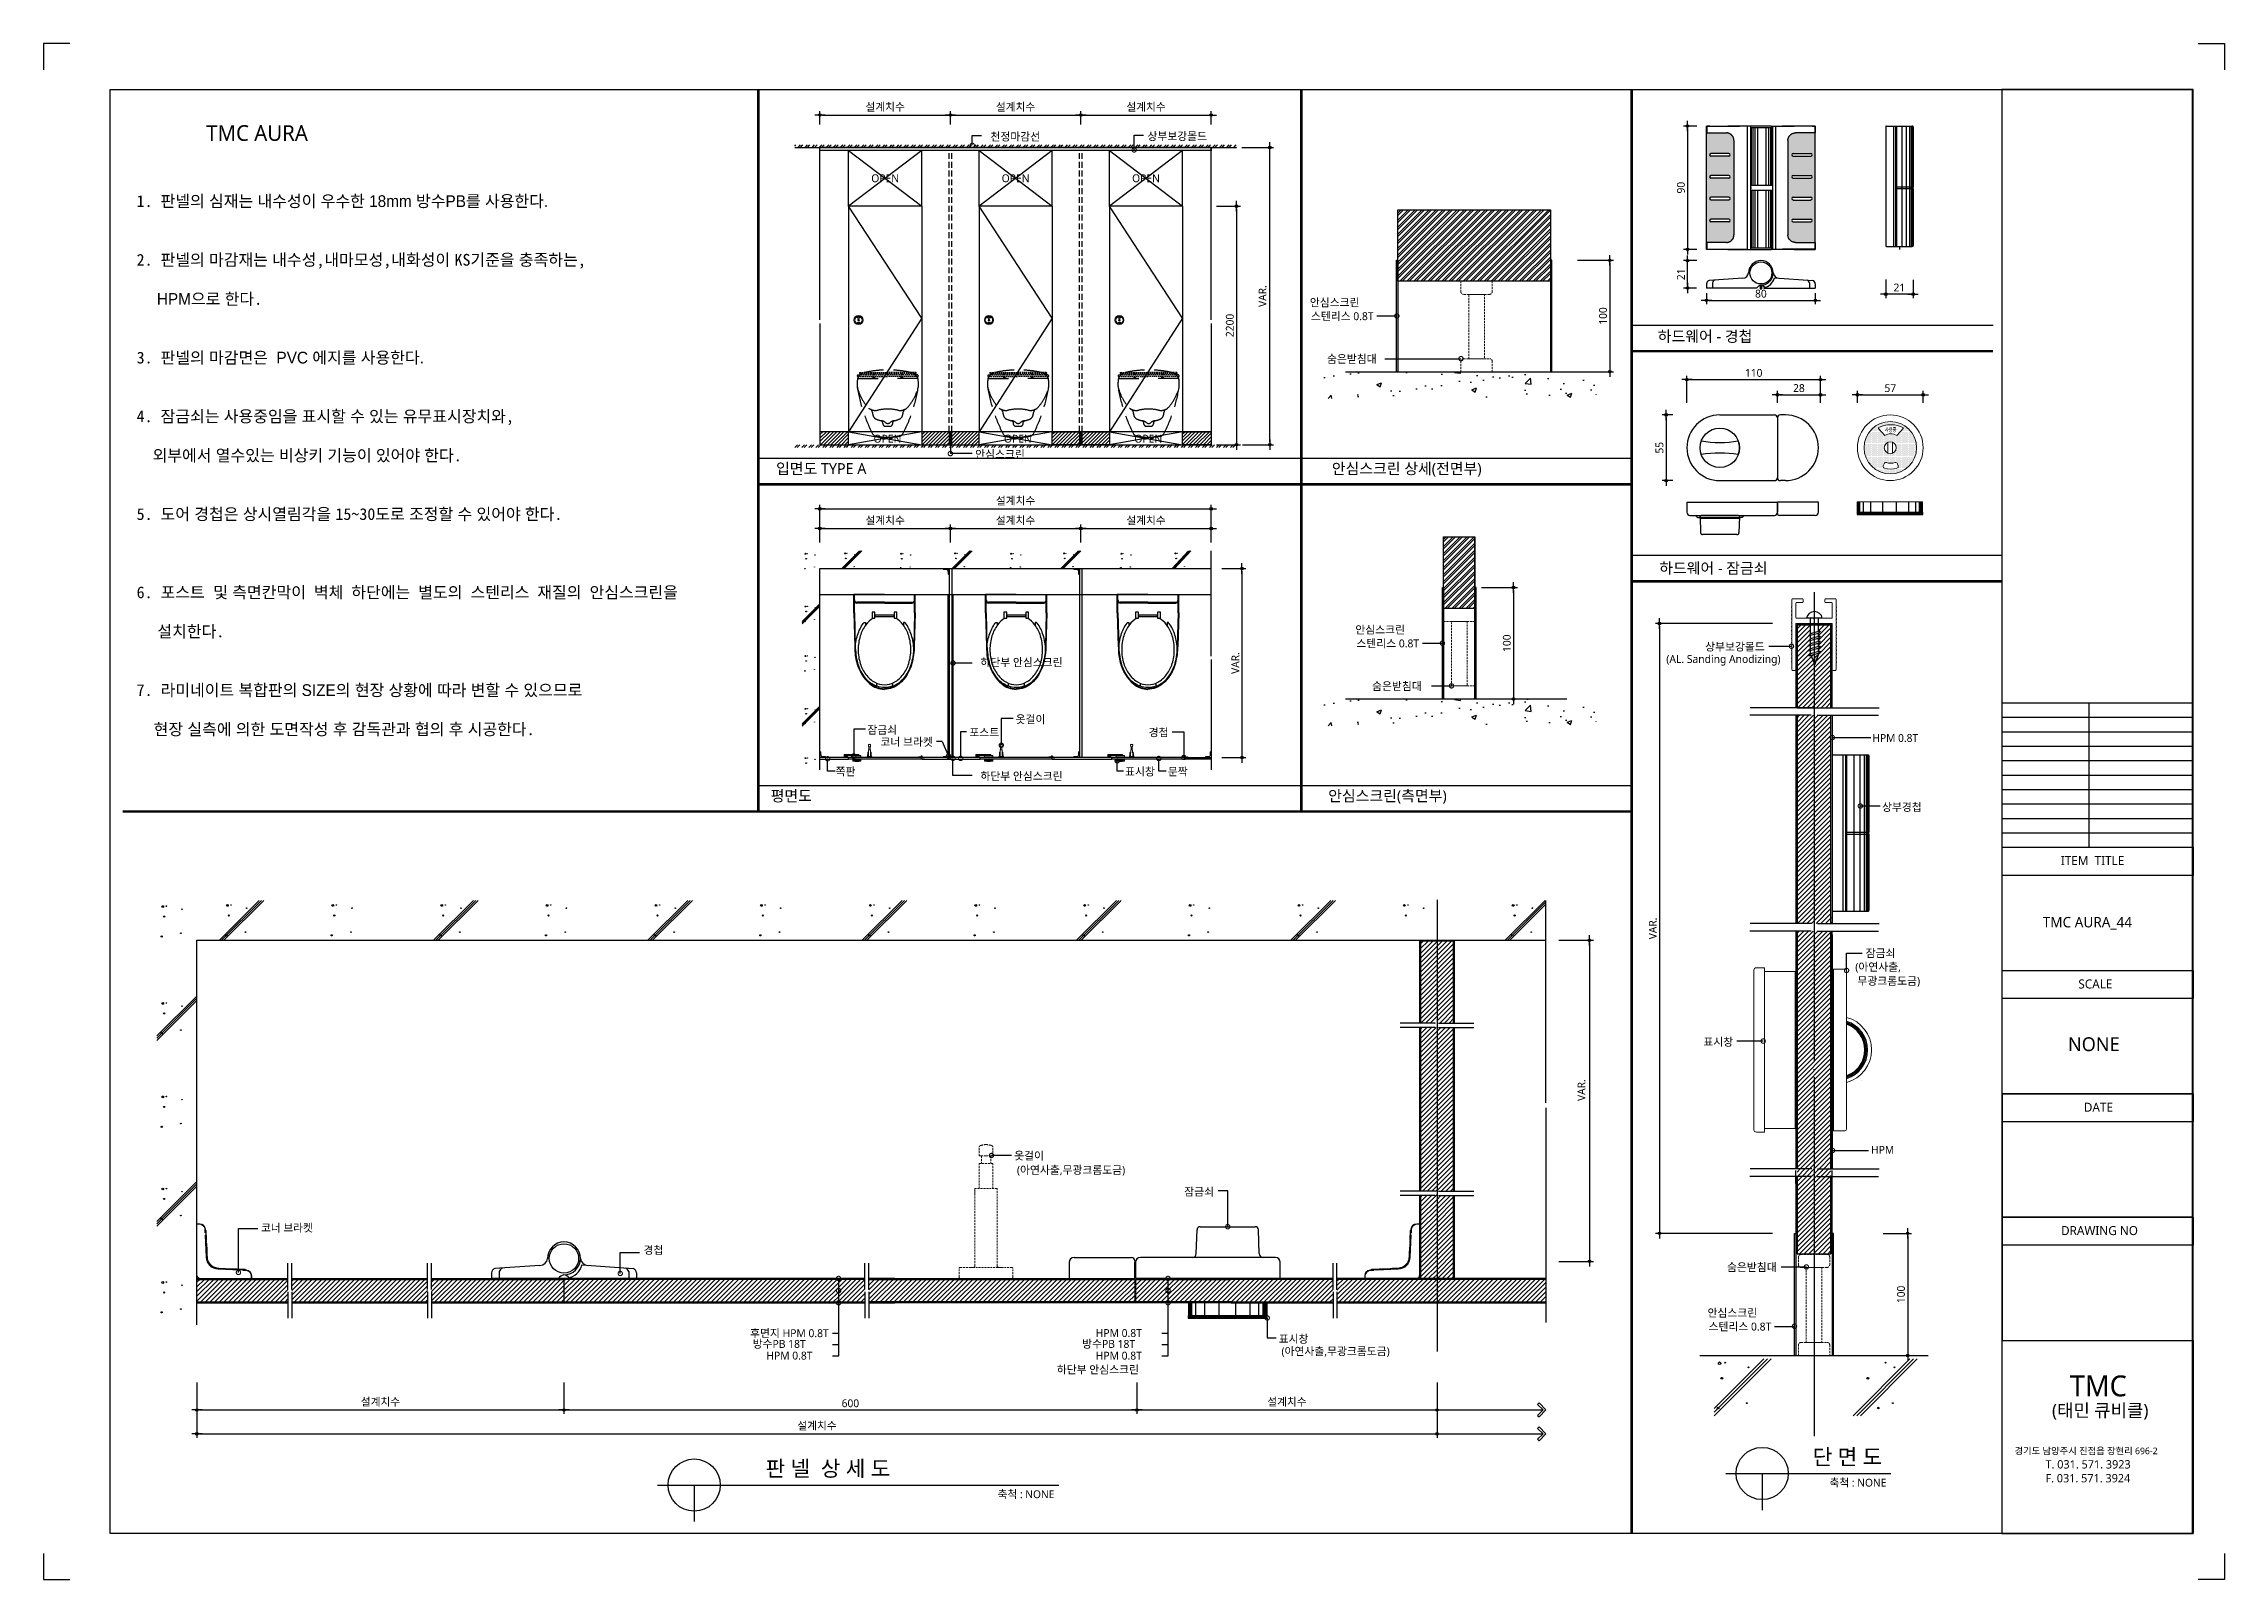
# Model space of a CAD drawing. Extents: x -256 to 8104, y -176 to 5714.
import ezdxf
from ezdxf.enums import TextEntityAlignment as Align

# ---------------------------------------------------------------- set-up
doc = ezdxf.new("R2010")
doc.units = 0
doc.header["$LTSCALE"] = 30
for name, pattern in [('CEN', [62, 60, -1, 0, -1]), ('HIDDEN', [0.375, 0.25, -0.125]), ('HIDDEN2', [4.7625, 3.175, -1.5875])]:
    doc.linetypes.add(name, pattern=pattern)
doc.layers.get('0').update_dxf_attribs({"linetype": 'CONTINUOUS'})
doc.layers.get('DEFPOINTS').update_dxf_attribs({"linetype": 'CONTINUOUS'})
for name, color, linetype in [('02---제품선', 4, 'CONTINUOUS'), ('0_toilet', 6, 'CONTINUOUS'), ('C', 2, 'CONTINUOUS'), ('curior-0Line', 252, 'CONTINUOUS'), ('DIM', 7, 'CONTINUOUS'), ('HAT', 8, 'CONTINUOUS'), ('HID', 9, 'HIDDEN'), ('jac text', 7, 'CONTINUOUS'), ('TIT', 3, 'CONTINUOUS'), ('경첩', 4, 'CONTINUOUS'), ('기타', 1, 'CONTINUOUS'), ('문자', 3, 'CONTINUOUS'), ('부자재', 4, 'CONTINUOUS'), ('상부보강몰드', 4, 'HIDDEN2'), ('옷걸이', 4, 'CONTINUOUS'), ('잠금쇠(회전형)', 4, 'CONTINUOUS'), ('중심선', 1, 'CEN'), ('치수', 1, 'CONTINUOUS'), ('판넬', 2, 'CONTINUOUS'), ('해치', 8, 'CONTINUOUS')]:
    doc.layers.add(name, color=color, linetype=linetype)
doc.styles.add('HDW', font='gulim.ttc')
doc.styles.add('돋움', font='malgun.ttf')
doc.dimstyles.new('10', dxfattribs={"dimscale": 10, "dimtxt": 3, "dimasz": 1, "dimexe": 1.5, "dimexo": 2, "dimgap": 1, "dimtad": 1, "dimdec": 0, "dimlunit": 6, "dimtxsty": '돋움', "dimblk": 'DIMDOT', "dimcen": -1, "dimdle": 1.5, "dimclrt": 3, "dimazin": 3, "dimtfac": 1, "dimtdec": 0, "dimtix": 1, "dimtmove": 2, "dimatfit": 3, "dimldrblk": 'DIMDOT', "dimarcsym": 0})
pattern_1 = [(45, (30000, -14000), (-8.980256, 8.980256), [])]

# ---------------------------------------------------------------- blocks, each defined once
blk = doc.blocks.new('DIMDOT')
at = {"linetype": 'Continuous'}
blk.add_line((-2, 0), (2, 0), dxfattribs=at)
for radius in [0.5, 0.25]:
    blk.add_circle((0, 0), radius, dxfattribs=at)
blk = doc.blocks.new('*D1178')
at = {"layer": 'DEFPOINTS', "color": 0}
for p in [(41041.7, -8440.4), (41541.7, -8384.1), (41541.7, -8440.4)]:
    blk.add_point(p, dxfattribs=at)
at = {"layer": 'DIM', "color": 0, "lineweight": -2, "ltscale": 10}
for p, q in [((41041.7, -8420.4), (41041.7, -8369.1)), ((41051.7, -8384.1), (41531.7, -8384.1)), ((41541.7, -8420.4), (41541.7, -8369.1))]:
    blk.add_line(p, q, dxfattribs=at)
at = {"layer": 'DIM', "color": 0, "lineweight": -2, "xscale": 10, "yscale": 10, "zscale": 10, "rotation": 180}
blk.add_blockref('DIMDOT', (41041.7, -8384.1), dxfattribs=at)
at = {"layer": 'DIM', "color": 0, "lineweight": -2, "xscale": 10, "yscale": 10, "zscale": 10}
blk.add_blockref('DIMDOT', (41541.7, -8384.1), dxfattribs=at)
at = {"layer": 'DIM', "color": 3, "insert": (41291.7, -8354.4), "char_height": 30, "attachment_point": 5, "style": '돋움'}
blk.add_mtext('설계치수', dxfattribs=at)
blk = doc.blocks.new('*D1179')
at = {"layer": 'DEFPOINTS', "color": 0}
for p in [(41541.7, -8440.4), (42041.7, -8384.1), (42041.7, -8440.4)]:
    blk.add_point(p, dxfattribs=at)
at = {"layer": 'DIM', "color": 0, "lineweight": -2, "ltscale": 10}
for p, q in [((41541.7, -8420.4), (41541.7, -8369.1)), ((41551.7, -8384.1), (42031.7, -8384.1)), ((42041.7, -8420.4), (42041.7, -8369.1))]:
    blk.add_line(p, q, dxfattribs=at)
at = {"layer": 'DIM', "color": 0, "lineweight": -2, "xscale": 10, "yscale": 10, "zscale": 10, "rotation": 180}
blk.add_blockref('DIMDOT', (41541.7, -8384.1), dxfattribs=at)
at = {"layer": 'DIM', "color": 0, "lineweight": -2, "xscale": 10, "yscale": 10, "zscale": 10}
blk.add_blockref('DIMDOT', (42041.7, -8384.1), dxfattribs=at)
at = {"layer": 'DIM', "color": 3, "insert": (41791.7, -8354.4), "char_height": 30, "attachment_point": 5, "style": '돋움'}
blk.add_mtext('설계치수', dxfattribs=at)
blk = doc.blocks.new('_DOTSMALL')
at = {"color": 0, "linetype": 'ByBlock', "const_width": 0.5}
blk.add_lwpolyline([(-0.0625, 0, 1), (0.0625, 0, 1)], format="xyb", close=True, dxfattribs=at)
blk = doc.blocks.new('A$C63EC304E')
at = {"layer": '치수', "color": 1, "xscale": 2.5, "yscale": 2.5, "zscale": 2.5, "rotation": 234.3098741996962}
blk.add_blockref('_DOTSMALL', (0.31, 0.31), dxfattribs=at)
blk = doc.blocks.new('A$C2BC9653E')
at = {"layer": '치수', "xscale": 0.3333333333333333, "yscale": 0.3333333333333333, "zscale": 0.3333333333333333}
blk.add_blockref('A$C63EC304E', (0, 0), dxfattribs=at)
blk = doc.blocks.new('A$C7FC71301')
at = {"layer": '치수', "rotation": 180}
blk.add_blockref('A$C2BC9653E', (0.21, 0.21), dxfattribs=at)
blk = doc.blocks.new('A$C4A20372B')
at = {"layer": '치수'}
blk.add_blockref('A$C7FC71301', (0, 0), dxfattribs=at)
blk = doc.blocks.new('A$C566469F5')
at = {"layer": '치수'}
blk.add_blockref('A$C4A20372B', (0, 0), dxfattribs=at)
blk = doc.blocks.new('A$C7E317CD4')
at = {"layer": '해치', "xscale": 2, "yscale": 2, "zscale": 2}
blk.add_blockref('A$C566469F5', (0, 0), dxfattribs=at)
blk = doc.blocks.new('A$C601D7F27')
at = {"layer": '치수'}
blk.add_blockref('A$C7E317CD4', (0, 0), dxfattribs=at)
blk = doc.blocks.new('A$C38802C08')
at = {"layer": '치수'}
blk.add_blockref('A$C601D7F27', (0, 0), dxfattribs=at)
blk = doc.blocks.new('*D1180')
at = {"layer": 'DEFPOINTS', "color": 0}
for p in [(42041.7, -8440.4), (42541.7, -8384.1), (42541.7, -8440.4)]:
    blk.add_point(p, dxfattribs=at)
at = {"layer": 'DIM', "color": 0, "lineweight": -2, "ltscale": 10}
for p, q in [((42041.7, -8420.4), (42041.7, -8369.1)), ((42051.7, -8384.1), (42531.7, -8384.1)), ((42541.7, -8420.4), (42541.7, -8369.1))]:
    blk.add_line(p, q, dxfattribs=at)
at = {"layer": 'DIM', "color": 0, "lineweight": -2, "xscale": 10, "yscale": 10, "zscale": 10, "rotation": 180}
blk.add_blockref('DIMDOT', (42041.7, -8384.1), dxfattribs=at)
at = {"layer": 'DIM', "color": 0, "lineweight": -2, "xscale": 10, "yscale": 10, "zscale": 10}
blk.add_blockref('DIMDOT', (42541.7, -8384.1), dxfattribs=at)
at = {"layer": 'DIM', "color": 3, "insert": (42291.7, -8354.4), "char_height": 30, "attachment_point": 5, "style": '돋움'}
blk.add_mtext('설계치수', dxfattribs=at)
blk = doc.blocks.new('*D1181')
at = {"layer": 'DEFPOINTS', "color": 0}
for p in [(42541.7, -8733.3), (42541.7, -9648.3), (42638.6, -9648.3)]:
    blk.add_point(p, dxfattribs=at)
at = {"layer": 'DIM', "color": 0, "lineweight": -2, "ltscale": 10}
for p, q in [((42561.7, -8733.3), (42653.6, -8733.3)), ((42638.6, -8743.3), (42638.6, -9638.3)), ((42561.7, -9648.3), (42653.6, -9648.3))]:
    blk.add_line(p, q, dxfattribs=at)
at = {"layer": 'DIM', "color": 0, "lineweight": -2, "xscale": 10, "yscale": 10, "zscale": 10}
for p, rotation in [((42638.6, -8733.3), 90), ((42638.6, -9648.3), 270)]:
    blk.add_blockref('DIMDOT', p, dxfattribs=dict(at, rotation=rotation))
at = {"layer": 'DIM', "color": 3, "insert": (42613.1, -9190.8), "char_height": 30, "attachment_point": 5, "rotation": 90, "style": '돋움'}
blk.add_mtext('2200', dxfattribs=at)
blk = doc.blocks.new('*D1182')
at = {"layer": 'DEFPOINTS', "color": 0}
for p in [(42562.7, -10123.2), (42562.7, -10848.2), (42659.6, -10848.2)]:
    blk.add_point(p, dxfattribs=at)
at = {"layer": 'DIM', "color": 0, "lineweight": -2, "ltscale": 10}
for p, q in [((42582.7, -10123.2), (42674.6, -10123.2)), ((42659.6, -10133.2), (42659.6, -10838.2)), ((42582.7, -10848.2), (42674.6, -10848.2))]:
    blk.add_line(p, q, dxfattribs=at)
at = {"layer": 'DIM', "color": 0, "lineweight": -2, "xscale": 10, "yscale": 10, "zscale": 10}
for p, rotation in [((42659.6, -10123.2), 90), ((42659.6, -10848.2), 270)]:
    blk.add_blockref('DIMDOT', p, dxfattribs=dict(at, rotation=rotation))
at = {"layer": 'DIM', "color": 3, "insert": (42634.4, -10485.7), "char_height": 30, "attachment_point": 5, "rotation": 90, "style": '돋움'}
blk.add_mtext('VAR.', dxfattribs=at)
blk = doc.blocks.new('*D1183')
at = {"layer": 'DEFPOINTS', "color": 0}
for p in [(42541.7, -9969.6), (42041.7, -10042.7), (42541.7, -10042.7)]:
    blk.add_point(p, dxfattribs=at)
at = {"layer": 'DIM', "color": 0, "lineweight": -2, "ltscale": 10}
for p, q in [((42041.7, -10022.7), (42041.7, -9954.6)), ((42051.7, -9969.6), (42531.7, -9969.6)), ((42541.7, -10022.7), (42541.7, -9954.6))]:
    blk.add_line(p, q, dxfattribs=at)
at = {"layer": 'DIM', "color": 0, "lineweight": -2, "xscale": 10, "yscale": 10, "zscale": 10, "rotation": 180}
blk.add_blockref('DIMDOT', (42041.7, -9969.6), dxfattribs=at)
at = {"layer": 'DIM', "color": 0, "lineweight": -2, "xscale": 10, "yscale": 10, "zscale": 10}
blk.add_blockref('DIMDOT', (42541.7, -9969.6), dxfattribs=at)
at = {"layer": 'DIM', "color": 3, "insert": (42291.7, -9940), "char_height": 30, "attachment_point": 5, "style": '돋움'}
blk.add_mtext('설계치수', dxfattribs=at)
blk = doc.blocks.new('*D1184')
at = {"layer": 'DEFPOINTS', "color": 0}
for p in [(42541.7, -9894.3), (41041.7, -10042.7), (42541.7, -10042.7)]:
    blk.add_point(p, dxfattribs=at)
at = {"layer": 'DIM', "color": 0, "lineweight": -2, "ltscale": 10}
for p, q in [((41041.7, -10022.7), (41041.7, -9879.3)), ((41051.7, -9894.3), (42531.7, -9894.3)), ((42541.7, -10022.7), (42541.7, -9879.3))]:
    blk.add_line(p, q, dxfattribs=at)
at = {"layer": 'DIM', "color": 0, "lineweight": -2, "xscale": 10, "yscale": 10, "zscale": 10, "rotation": 180}
blk.add_blockref('DIMDOT', (41041.7, -9894.3), dxfattribs=at)
at = {"layer": 'DIM', "color": 0, "lineweight": -2, "xscale": 10, "yscale": 10, "zscale": 10}
blk.add_blockref('DIMDOT', (42541.7, -9894.3), dxfattribs=at)
at = {"layer": 'DIM', "color": 3, "insert": (41791.7, -9864.6), "char_height": 30, "attachment_point": 5, "style": '돋움'}
blk.add_mtext('설계치수', dxfattribs=at)
blk = doc.blocks.new('*D1185')
at = {"layer": 'DEFPOINTS', "color": 0}
for p in [(42041.7, -9969.6), (41541.7, -10042.7), (42041.7, -10042.7)]:
    blk.add_point(p, dxfattribs=at)
at = {"layer": 'DIM', "color": 0, "lineweight": -2, "ltscale": 10}
for p, q in [((41541.7, -10022.7), (41541.7, -9954.6)), ((41551.7, -9969.6), (42031.7, -9969.6)), ((42041.7, -10022.7), (42041.7, -9954.6))]:
    blk.add_line(p, q, dxfattribs=at)
at = {"layer": 'DIM', "color": 0, "lineweight": -2, "xscale": 10, "yscale": 10, "zscale": 10, "rotation": 180}
blk.add_blockref('DIMDOT', (41541.7, -9969.6), dxfattribs=at)
at = {"layer": 'DIM', "color": 0, "lineweight": -2, "xscale": 10, "yscale": 10, "zscale": 10}
blk.add_blockref('DIMDOT', (42041.7, -9969.6), dxfattribs=at)
at = {"layer": 'DIM', "color": 3, "insert": (41791.7, -9940), "char_height": 30, "attachment_point": 5, "style": '돋움'}
blk.add_mtext('설계치수', dxfattribs=at)
blk = doc.blocks.new('*D1186')
at = {"layer": 'DEFPOINTS', "color": 0}
for p in [(41541.7, -9969.6), (41041.7, -10042.7), (41541.7, -10042.7)]:
    blk.add_point(p, dxfattribs=at)
at = {"layer": 'DIM', "color": 0, "lineweight": -2, "ltscale": 10}
for p, q in [((41041.7, -10022.7), (41041.7, -9954.6)), ((41051.7, -9969.6), (41531.7, -9969.6)), ((41541.7, -10022.7), (41541.7, -9954.6))]:
    blk.add_line(p, q, dxfattribs=at)
at = {"layer": 'DIM', "color": 0, "lineweight": -2, "xscale": 10, "yscale": 10, "zscale": 10, "rotation": 180}
blk.add_blockref('DIMDOT', (41041.7, -9969.6), dxfattribs=at)
at = {"layer": 'DIM', "color": 0, "lineweight": -2, "xscale": 10, "yscale": 10, "zscale": 10}
blk.add_blockref('DIMDOT', (41541.7, -9969.6), dxfattribs=at)
at = {"layer": 'DIM', "color": 3, "insert": (41291.7, -9940), "char_height": 30, "attachment_point": 5, "style": '돋움'}
blk.add_mtext('설계치수', dxfattribs=at)
blk = doc.blocks.new('*D1187')
at = {"layer": 'DEFPOINTS', "color": 0}
for p in [(38653.4, -13224.5), (40060.5, -13224.5), (40060.5, -13350.2)]:
    blk.add_point(p, dxfattribs=at)
at = {"layer": 'DIM', "color": 0, "lineweight": -2, "ltscale": 10}
for p, q in [((38653.4, -13244.5), (38653.4, -13365.2)), ((40060.5, -13244.5), (40060.5, -13365.2)), ((38663.4, -13350.2), (40050.5, -13350.2))]:
    blk.add_line(p, q, dxfattribs=at)
at = {"layer": 'DIM', "color": 0, "lineweight": -2, "xscale": 10, "yscale": 10, "zscale": 10, "rotation": 180}
blk.add_blockref('DIMDOT', (38653.4, -13350.2), dxfattribs=at)
at = {"layer": 'DIM', "color": 0, "lineweight": -2, "xscale": 10, "yscale": 10, "zscale": 10}
blk.add_blockref('DIMDOT', (40060.5, -13350.2), dxfattribs=at)
at = {"layer": 'DIM', "color": 3, "insert": (39357, -13320.5), "char_height": 30, "attachment_point": 5, "style": '돋움'}
blk.add_mtext('설계치수', dxfattribs=at)
blk = doc.blocks.new('*D1188')
at = {"layer": 'DEFPOINTS', "color": 0}
for p in [(38653.4, -13224.5), (43407.3, -13224.5), (43407.3, -13441.7)]:
    blk.add_point(p, dxfattribs=at)
at = {"layer": 'DIM', "color": 0, "lineweight": -2, "ltscale": 10}
for p, q in [((38653.4, -13244.5), (38653.4, -13456.7)), ((43407.3, -13244.5), (43407.3, -13456.7)), ((38663.4, -13441.7), (43397.3, -13441.7))]:
    blk.add_line(p, q, dxfattribs=at)
at = {"layer": 'DIM', "color": 0, "lineweight": -2, "xscale": 10, "yscale": 10, "zscale": 10, "rotation": 180}
blk.add_blockref('DIMDOT', (38653.4, -13441.7), dxfattribs=at)
at = {"layer": 'DIM', "color": 0, "lineweight": -2, "xscale": 10, "yscale": 10, "zscale": 10}
blk.add_blockref('DIMDOT', (43407.3, -13441.7), dxfattribs=at)
at = {"layer": 'DIM', "color": 3, "insert": (41030.4, -13412), "char_height": 30, "attachment_point": 5, "style": '돋움'}
blk.add_mtext('설계치수', dxfattribs=at)
blk = doc.blocks.new('*D1189')
at = {"layer": 'DEFPOINTS', "color": 0}
for p in [(42256.5, -13224.5), (43407.3, -13224.5), (43407.3, -13350.2)]:
    blk.add_point(p, dxfattribs=at)
at = {"layer": 'DIM', "color": 0, "lineweight": -2, "ltscale": 10}
for p, q in [((42256.5, -13244.5), (42256.5, -13365.2)), ((43407.3, -13244.5), (43407.3, -13365.2)), ((42266.5, -13350.2), (43397.3, -13350.2))]:
    blk.add_line(p, q, dxfattribs=at)
at = {"layer": 'DIM', "color": 0, "lineweight": -2, "xscale": 10, "yscale": 10, "zscale": 10, "rotation": 180}
blk.add_blockref('DIMDOT', (42256.5, -13350.2), dxfattribs=at)
at = {"layer": 'DIM', "color": 0, "lineweight": -2, "xscale": 10, "yscale": 10, "zscale": 10}
blk.add_blockref('DIMDOT', (43407.3, -13350.2), dxfattribs=at)
at = {"layer": 'DIM', "color": 3, "insert": (42831.9, -13320.5), "char_height": 30, "attachment_point": 5, "style": '돋움'}
blk.add_mtext('설계치수', dxfattribs=at)
blk = doc.blocks.new('*D1190')
at = {"layer": 'DEFPOINTS', "color": 0}
for p in [(40060.5, -13224.5), (42256.5, -13224.5), (42256.5, -13350.2)]:
    blk.add_point(p, dxfattribs=at)
at = {"layer": 'DIM', "color": 0, "lineweight": -2, "ltscale": 10}
for p, q in [((40060.5, -13244.5), (40060.5, -13365.2)), ((42256.5, -13244.5), (42256.5, -13365.2)), ((40070.5, -13350.2), (42246.5, -13350.2))]:
    blk.add_line(p, q, dxfattribs=at)
at = {"layer": 'DIM', "color": 0, "lineweight": -2, "xscale": 10, "yscale": 10, "zscale": 10, "rotation": 180}
blk.add_blockref('DIMDOT', (40060.5, -13350.2), dxfattribs=at)
at = {"layer": 'DIM', "color": 0, "lineweight": -2, "xscale": 10, "yscale": 10, "zscale": 10}
blk.add_blockref('DIMDOT', (42256.5, -13350.2), dxfattribs=at)
at = {"layer": 'DIM', "color": 3, "insert": (41158.5, -13324.7), "char_height": 30, "attachment_point": 5, "style": '돋움'}
blk.add_mtext('600', dxfattribs=at)
blk = doc.blocks.new('A$C06B31977')
for p, q in [((1.26, 11.06), (1.26, 21.17)), ((1.26, 10.11), (1.26, 0))]:
    blk.add_line(p, q)
blk = doc.blocks.new('*D1191')
at = {"layer": 'DEFPOINTS', "color": 0}
for p in [(43854.1, -11548.8), (43854.1, -12780.2), (43992, -12780.2)]:
    blk.add_point(p, dxfattribs=at)
at = {"layer": 'DIM', "color": 0, "lineweight": -2, "ltscale": 10}
for p, q in [((43874.1, -11548.8), (44007, -11548.8)), ((43992, -11558.8), (43992, -12770.2)), ((43874.1, -12780.2), (44007, -12780.2))]:
    blk.add_line(p, q, dxfattribs=at)
at = {"layer": 'DIM', "color": 0, "lineweight": -2, "xscale": 10, "yscale": 10, "zscale": 10}
for p, rotation in [((43992, -11548.8), 90), ((43992, -12780.2), 270)]:
    blk.add_blockref('DIMDOT', p, dxfattribs=dict(at, rotation=rotation))
at = {"layer": 'DIM', "color": 3, "insert": (43961.2, -12123.6), "char_height": 30, "attachment_point": 5, "rotation": 90, "style": '돋움'}
blk.add_mtext('VAR.', dxfattribs=at)
blk = doc.blocks.new('A$C13EB2441')
for p, q in [((0.84, 7.37), (0.84, 14.11)), ((0.84, 6.74), (0.84, 0))]:
    blk.add_line(p, q)
blk = doc.blocks.new('*D1192')
at = {"layer": 'DEFPOINTS', "color": 0}
for p in [(44877.2, -9398.7), (44365.2, -9507.3), (44877.2, -9507.3)]:
    blk.add_point(p, dxfattribs=at)
at = {"layer": 'DIM', "color": 0, "lineweight": -2, "ltscale": 10}
for p, q in [((44365.2, -9487.3), (44365.2, -9383.7)), ((44375.2, -9398.7), (44867.2, -9398.7)), ((44877.2, -9487.3), (44877.2, -9383.7))]:
    blk.add_line(p, q, dxfattribs=at)
at = {"layer": 'DIM', "color": 0, "lineweight": -2, "xscale": 10, "yscale": 10, "zscale": 10, "rotation": 180}
blk.add_blockref('DIMDOT', (44365.2, -9398.7), dxfattribs=at)
at = {"layer": 'DIM', "color": 0, "lineweight": -2, "xscale": 10, "yscale": 10, "zscale": 10}
blk.add_blockref('DIMDOT', (44877.2, -9398.7), dxfattribs=at)
at = {"layer": 'DIM', "color": 3, "insert": (44621.2, -9373.1), "char_height": 30, "attachment_point": 5, "style": '돋움'}
blk.add_mtext('110', dxfattribs=at)
blk = doc.blocks.new('*D1193')
at = {"layer": 'DEFPOINTS', "color": 0}
for p in [(44712.2, -9507.3), (44877.2, -9456.7), (44877.2, -9507.3)]:
    blk.add_point(p, dxfattribs=at)
at = {"layer": 'DIM', "color": 0, "lineweight": -2, "ltscale": 10}
for p, q in [((44712.2, -9487.3), (44712.2, -9441.7)), ((44877.2, -9487.3), (44877.2, -9441.7)), ((44722.2, -9456.7), (44867.2, -9456.7))]:
    blk.add_line(p, q, dxfattribs=at)
at = {"layer": 'DIM', "color": 0, "lineweight": -2, "xscale": 10, "yscale": 10, "zscale": 10, "rotation": 180}
blk.add_blockref('DIMDOT', (44712.2, -9456.7), dxfattribs=at)
at = {"layer": 'DIM', "color": 0, "lineweight": -2, "xscale": 10, "yscale": 10, "zscale": 10}
blk.add_blockref('DIMDOT', (44877.2, -9456.7), dxfattribs=at)
at = {"layer": 'DIM', "color": 3, "insert": (44794.7, -9431.2), "char_height": 30, "attachment_point": 5, "style": '돋움'}
blk.add_mtext('28', dxfattribs=at)
blk = doc.blocks.new('*D1194')
at = {"layer": 'DEFPOINTS', "color": 0}
for p in [(45018.9, -9507.3), (45270.9, -9456.7), (45270.9, -9507.3)]:
    blk.add_point(p, dxfattribs=at)
at = {"layer": 'DIM', "color": 0, "lineweight": -2, "ltscale": 10}
for p, q in [((45018.9, -9487.3), (45018.9, -9441.7)), ((45270.9, -9487.3), (45270.9, -9441.7)), ((45028.9, -9456.7), (45260.9, -9456.7))]:
    blk.add_line(p, q, dxfattribs=at)
at = {"layer": 'DIM', "color": 0, "lineweight": -2, "xscale": 10, "yscale": 10, "zscale": 10, "rotation": 180}
blk.add_blockref('DIMDOT', (45018.9, -9456.7), dxfattribs=at)
at = {"layer": 'DIM', "color": 0, "lineweight": -2, "xscale": 10, "yscale": 10, "zscale": 10}
blk.add_blockref('DIMDOT', (45270.9, -9456.7), dxfattribs=at)
at = {"layer": 'DIM', "color": 3, "insert": (45144.9, -9431.4), "char_height": 30, "attachment_point": 5, "style": '돋움'}
blk.add_mtext('57', dxfattribs=at)
blk = doc.blocks.new('*D1195')
at = {"layer": 'DEFPOINTS', "color": 0}
for p in [(44422.8, -8426), (44367.8, -8899.1), (44422.8, -8899.1)]:
    blk.add_point(p, dxfattribs=at)
at = {"layer": 'DIM', "color": 0, "lineweight": -2, "ltscale": 10}
for p, q in [((44402.8, -8426), (44352.8, -8426)), ((44367.8, -8436), (44367.8, -8889.1)), ((44402.8, -8899.1), (44352.8, -8899.1))]:
    blk.add_line(p, q, dxfattribs=at)
at = {"layer": 'DIM', "color": 0, "lineweight": -2, "xscale": 10, "yscale": 10, "zscale": 10}
for p, rotation in [((44367.8, -8426), 90), ((44367.8, -8899.1), 270)]:
    blk.add_blockref('DIMDOT', p, dxfattribs=dict(at, rotation=rotation))
at = {"layer": 'DIM', "color": 3, "insert": (44342.3, -8662.5), "char_height": 30, "attachment_point": 5, "rotation": 90, "style": '돋움'}
blk.add_mtext('90', dxfattribs=at)
blk = doc.blocks.new('*D1196')
at = {"layer": 'DEFPOINTS', "color": 0}
for p in [(44440.4, -9047.3), (44857.5, -9047.3), (44857.5, -9094.7)]:
    blk.add_point(p, dxfattribs=at)
at = {"layer": 'DIM', "color": 0, "lineweight": -2, "ltscale": 10}
for p, q in [((44440.4, -9067.3), (44440.4, -9109.7)), ((44450.4, -9094.7), (44847.5, -9094.7)), ((44857.5, -9067.3), (44857.5, -9109.7))]:
    blk.add_line(p, q, dxfattribs=at)
at = {"layer": 'DIM', "color": 0, "lineweight": -2, "xscale": 10, "yscale": 10, "zscale": 10, "rotation": 180}
blk.add_blockref('DIMDOT', (44440.4, -9094.7), dxfattribs=at)
at = {"layer": 'DIM', "color": 0, "lineweight": -2, "xscale": 10, "yscale": 10, "zscale": 10}
blk.add_blockref('DIMDOT', (44857.5, -9094.7), dxfattribs=at)
at = {"layer": 'DIM', "color": 3, "insert": (44648.9, -9069.2), "char_height": 30, "attachment_point": 5, "style": '돋움'}
blk.add_mtext('80', dxfattribs=at)
blk = doc.blocks.new('*D1197')
at = {"layer": 'DEFPOINTS', "color": 0}
for p in [(44367.8, -8942.3), (44422.8, -8942.3), (44422.1, -9047.3)]:
    blk.add_point(p, dxfattribs=at)
at = {"layer": 'DIM', "color": 0, "lineweight": -2, "ltscale": 10}
for p, q in [((44402.8, -8942.3), (44352.8, -8942.3)), ((44367.8, -9037.3), (44367.8, -8952.3)), ((44402.1, -9047.3), (44352.8, -9047.3))]:
    blk.add_line(p, q, dxfattribs=at)
at = {"layer": 'DIM', "color": 0, "lineweight": -2, "xscale": 10, "yscale": 10, "zscale": 10}
for p, rotation in [((44367.8, -8942.3), 90), ((44367.8, -9047.3), 270)]:
    blk.add_blockref('DIMDOT', p, dxfattribs=dict(at, rotation=rotation))
at = {"layer": 'DIM', "color": 3, "insert": (44342.5, -8994.8), "char_height": 30, "attachment_point": 5, "rotation": 90, "style": '돋움'}
blk.add_mtext('21', dxfattribs=at)
blk = doc.blocks.new('*D1198')
at = {"layer": 'DEFPOINTS', "color": 0}
for p in [(45127.3, -8995.1), (45232.3, -8995.9), (45127.3, -9070.8)]:
    blk.add_point(p, dxfattribs=at)
at = {"layer": 'DIM', "color": 0, "lineweight": -2, "ltscale": 10}
for p, q in [((45127.3, -9015.1), (45127.3, -9085.8)), ((45232.3, -9015.9), (45232.3, -9085.8)), ((45222.3, -9070.8), (45137.3, -9070.8))]:
    blk.add_line(p, q, dxfattribs=at)
at = {"layer": 'DIM', "color": 0, "lineweight": -2, "xscale": 10, "yscale": 10, "zscale": 10, "rotation": 180}
blk.add_blockref('DIMDOT', (45127.3, -9070.8), dxfattribs=at)
at = {"layer": 'DIM', "color": 0, "lineweight": -2, "xscale": 10, "yscale": 10, "zscale": 10}
blk.add_blockref('DIMDOT', (45232.3, -9070.8), dxfattribs=at)
at = {"layer": 'DIM', "color": 3, "insert": (45179.8, -9045.5), "char_height": 30, "attachment_point": 5, "style": '돋움'}
blk.add_mtext('21', dxfattribs=at)
blk = doc.blocks.new('A$C10E41893')
at = {"layer": '부자재'}
for p, q in [((6, 0), (6, 196)), ((123, 196), (6, 196)), ((123, 192), (6, 192)), ((55, 0), (55, 177)), ((61, 0), (61, 177)), ((6, 0), (6, -196)), ((55, 0), (55, -177)), ((61, 0), (61, -177)), ((123, -192), (6, -192)), ((123, -196), (6, -196))]:
    blk.add_line(p, q, dxfattribs=at)
for points in [[(123, 196, -0.012538), (123, 196), (335, 190, -0.055395), (445, 175, -0.154276), (577, 93, -0.179504), (612, 0, -0.179504)], [(123, 192, -0.012538), (123, 192), (335, 187, -0.055395), (444, 172, -0.154276), (574, 91, -0.179504), (608, 0, -0.179504)], [(157, -72, 0.089162), (200, -119, 0.085733), (270, -155, 0.075373), (359, -168, 0.075373), (447, -155, 0.085733), (517, -119, 0.106084), (567, -62, 0.126931), (583, 0, 0.126931), (567, 62, 0.106084), (517, 119, 0.085733), (447, 155, 0.075373), (359, 168, 0.075373), (270, 155, 0.085733), (200, 119, 0.089162), (157, 72)], [(572, 51), (589, 51), (589, 60, 0.021185), (583, 71, 0.106084), (528, 134, 0.085733), (453, 172, 0.075373), (359, 187, 0.075373), (265, 172, 0.085733), (189, 134, 0.007337), (184, 130), (184, 122), (205, 122)], [(123, -196, 0.012538), (123, -196), (335, -190, 0.055395), (445, -175, 0.154276), (577, -93, 0.179504), (612, 0, 0.179504)], [(123, -192, 0.012538), (123, -192), (335, -187, 0.055395), (444, -172, 0.154276), (574, -91, 0.179504), (608, 0, 0.179504)], [(589, -51, 0.090214), (598, 0, 0.090214), (589, 51, 0.106084)], [(572, -51), (589, -51), (589, -60, -0.021185), (583, -71, -0.106084), (528, -134, -0.085733), (453, -172, -0.075373), (359, -187, -0.075373), (265, -172, -0.085733), (189, -134, -0.007337), (184, -130), (184, -122), (205, -122)]]:
    blk.add_lwpolyline(points, format="xyb", dxfattribs=at)
blk.add_lwpolyline([(138, -61), (119, -61), (119, -79), (157, -79), (157, -61), (138, -61), (147, -61), (147, 61), (138, 61), (157, 61), (157, 79), (119, 79), (119, 61), (138, 61), (138, -61), (119, -61)], dxfattribs=at)
for centre, start, end in [((40, 177), 0, 90), ((46, 177), 0, 90), ((40, -177), 270, 0), ((46, -177), 270, 0)]:
    blk.add_arc(centre, 15, start, end, dxfattribs=at)
blk = doc.blocks.new('A$C460A2A32')
at = {"color": 0}
for p, q in [((3, 20), (0, 16)), ((3, 20), (9, 20)), ((4, 10), (162, 10)), ((9, 20), (162, 20)), ((13, 32), (11, 30)), ((13, 32), (162, 32)), ((13, 27), (162, 27)), ((312, 32), (162, 32)), ((312, 27), (162, 27)), ((316, 20), (162, 20)), ((321, 10), (162, 10)), ((312, 32), (313, 30)), ((322, 20), (316, 20)), ((322, 20), (324, 16))]:
    blk.add_line(p, q, dxfattribs=at)
for centre, radius, start, end in [((4, 14), 4, 150.0107, 270), ((13, 29), 2, 135, 270), ((109, 28), 26, 182.6717, 198.4118), ((109, 10), 26, 180, 202.6199), ((107, 28), 23, 183.0205, 200.9186), ((107, 10), 23, 180, 205.7715), ((69, 10), 23, 334.2285, 0), ((69, 28), 23, 339.0814, 356.9795), ((67, 10), 26, 337.3801, 0), ((67, 28), 26, 341.5882, 357.3283), ((257, 10), 26, 180, 202.6199), ((257, 28), 26, 182.6717, 198.4118), ((256, 28), 23, 183.0205, 200.9186), ((256, 10), 23, 180, 205.7715), ((217, 10), 23, 334.2285, 0), ((217, 28), 23, 339.0814, 356.9795), ((216, 28), 26, 341.5882, 357.3283), ((216, 10), 26, 337.3801, 0), ((312, 29), 2, 270, 45), ((321, 14), 4, 270, 29.9893)]:
    blk.add_arc(centre, radius, start, end, dxfattribs=at)
blk = doc.blocks.new('*D1199')
at = {"layer": 'DEFPOINTS', "color": 0}
for p in [(44330.9, -9533.9), (44285.2, -9785.9), (44330.9, -9785.9)]:
    blk.add_point(p, dxfattribs=at)
at = {"layer": 'DIM', "color": 0, "lineweight": -2, "ltscale": 10}
for p, q in [((44310.9, -9533.9), (44270.2, -9533.9)), ((44285.2, -9543.9), (44285.2, -9775.9)), ((44310.9, -9785.9), (44270.2, -9785.9))]:
    blk.add_line(p, q, dxfattribs=at)
at = {"layer": 'DIM', "color": 0, "lineweight": -2, "xscale": 10, "yscale": 10, "zscale": 10}
for p, rotation in [((44285.2, -9533.9), 90), ((44285.2, -9785.9), 270)]:
    blk.add_blockref('DIMDOT', p, dxfattribs=dict(at, rotation=rotation))
at = {"layer": 'DIM', "color": 3, "insert": (44259.9, -9659.9), "char_height": 30, "attachment_point": 5, "rotation": 90, "style": '돋움'}
blk.add_mtext('55', dxfattribs=at)
blk = doc.blocks.new('*D1200')
at = {"layer": 'DEFPOINTS', "color": 0}
for p in [(44712.9, -10333.9), (44260.1, -12672.9), (44712.9, -12672.9)]:
    blk.add_point(p, dxfattribs=at)
at = {"layer": 'DIM', "color": 0, "lineweight": -2, "ltscale": 10}
for p, q in [((44692.9, -10333.9), (44245.1, -10333.9)), ((44260.1, -10343.9), (44260.1, -12662.9)), ((44692.9, -12672.9), (44245.1, -12672.9))]:
    blk.add_line(p, q, dxfattribs=at)
at = {"layer": 'DIM', "color": 0, "lineweight": -2, "xscale": 10, "yscale": 10, "zscale": 10}
for p, rotation in [((44260.1, -10333.9), 90), ((44260.1, -12672.9), 270)]:
    blk.add_blockref('DIMDOT', p, dxfattribs=dict(at, rotation=rotation))
at = {"layer": 'DIM', "color": 3, "insert": (44234.8, -11503.4), "char_height": 30, "attachment_point": 5, "rotation": 90, "style": '돋움'}
blk.add_mtext('VAR.', dxfattribs=at)
blk = doc.blocks.new('*D1201')
at = {"layer": 'DEFPOINTS', "color": 0}
for p in [(45097.3, -12672.8), (45097.3, -13141.1), (45211.6, -13141.1)]:
    blk.add_point(p, dxfattribs=at)
at = {"layer": 'DIM', "color": 0, "lineweight": -2, "ltscale": 10}
for p, q in [((45117.3, -12672.8), (45226.6, -12672.8)), ((45211.6, -12682.8), (45211.6, -13131.1)), ((45117.3, -13141.1), (45226.6, -13141.1))]:
    blk.add_line(p, q, dxfattribs=at)
at = {"layer": 'DIM', "color": 0, "lineweight": -2, "xscale": 10, "yscale": 10, "zscale": 10}
for p, rotation in [((45211.6, -12672.8), 90), ((45211.6, -13141.1), 270)]:
    blk.add_blockref('DIMDOT', p, dxfattribs=dict(at, rotation=rotation))
at = {"layer": 'DIM', "color": 3, "insert": (45186, -12907), "char_height": 30, "attachment_point": 5, "rotation": 90, "style": '돋움'}
blk.add_mtext('100', dxfattribs=at)
blk = doc.blocks.new('*D1202')
at = {"layer": 'DEFPOINTS', "color": 0}
for p in [(43557.7, -10195.8), (43557.7, -10623.3), (43700.6, -10623.3)]:
    blk.add_point(p, dxfattribs=at)
at = {"layer": 'DIM', "color": 0, "lineweight": -2, "ltscale": 10}
for p, q in [((43577.7, -10195.8), (43715.6, -10195.8)), ((43700.6, -10205.8), (43700.6, -10613.3)), ((43577.7, -10623.3), (43715.6, -10623.3))]:
    blk.add_line(p, q, dxfattribs=at)
at = {"layer": 'DIM', "color": 0, "lineweight": -2, "xscale": 10, "yscale": 10, "zscale": 10}
for p, rotation in [((43700.6, -10195.8), 90), ((43700.6, -10623.3), 270)]:
    blk.add_blockref('DIMDOT', p, dxfattribs=dict(at, rotation=rotation))
at = {"layer": 'DIM', "color": 3, "insert": (43675, -10409.5), "char_height": 30, "attachment_point": 5, "rotation": 90, "style": '돋움'}
blk.add_mtext('100', dxfattribs=at)
blk = doc.blocks.new('*D1203')
at = {"layer": 'DEFPOINTS', "color": 0}
for p in [(43926.4, -8940.9), (43926.4, -9368.3), (44069.3, -9368.3)]:
    blk.add_point(p, dxfattribs=at)
at = {"layer": 'DIM', "color": 0, "lineweight": -2, "ltscale": 10}
for p, q in [((43946.4, -8940.9), (44084.3, -8940.9)), ((44069.3, -8950.9), (44069.3, -9358.3)), ((43946.4, -9368.3), (44084.3, -9368.3))]:
    blk.add_line(p, q, dxfattribs=at)
at = {"layer": 'DIM', "color": 0, "lineweight": -2, "xscale": 10, "yscale": 10, "zscale": 10}
for p, rotation in [((44069.3, -8940.9), 90), ((44069.3, -9368.3), 270)]:
    blk.add_blockref('DIMDOT', p, dxfattribs=dict(at, rotation=rotation))
at = {"layer": 'DIM', "color": 3, "insert": (44043.7, -9154.6), "char_height": 30, "attachment_point": 5, "rotation": 90, "style": '돋움'}
blk.add_mtext('100', dxfattribs=at)
blk = doc.blocks.new('*D1204')
at = {"layer": 'DEFPOINTS', "color": 0}
for p in [(42638.6, -8508.5), (42766, -8508.5), (42641.1, -9648.3)]:
    blk.add_point(p, dxfattribs=at)
at = {"layer": 'DIM', "color": 0, "lineweight": -2, "ltscale": 10}
for p, q in [((42658.6, -8508.5), (42781, -8508.5)), ((42766, -9638.3), (42766, -8518.5)), ((42661.1, -9648.3), (42781, -9648.3))]:
    blk.add_line(p, q, dxfattribs=at)
at = {"layer": 'DIM', "color": 0, "lineweight": -2, "xscale": 10, "yscale": 10, "zscale": 10}
for p, rotation in [((42766, -8508.5), 90), ((42766, -9648.3), 270)]:
    blk.add_blockref('DIMDOT', p, dxfattribs=dict(at, rotation=rotation))
at = {"layer": 'DIM', "color": 3, "insert": (42738.7, -9078.4), "char_height": 30, "attachment_point": 5, "rotation": 90, "style": '돋움'}
blk.add_mtext('VAR.', dxfattribs=at)
blk = doc.blocks.new('AURA_44', base_point=(38321.5, -13824.2))
h = blk.add_hatch()
h.set_pattern_fill('ANSI31', color=3, scale=3, angle=180)
h.set_pattern_definition([(225, (38360, -14000), (6.735192, -6.735192), [])])
h.paths.add_polyline_path([(41151.7, -9598.3), (41041.7, -9598.3), (41041.7, -9648.3), (41151.7, -9648.3)])
h.paths.add_polyline_path([(41536.7, -9598.3), (41431.7, -9598.3), (41431.7, -9648.3), (41536.7, -9648.3)])
h.paths.add_polyline_path([(41651.7, -9598.3), (41546.7, -9598.3), (41546.7, -9648.3), (41651.7, -9648.3)])
h.paths.add_polyline_path([(42036.7, -9598.3), (41931.7, -9598.3), (41931.7, -9648.3), (42036.7, -9648.3)])
h.paths.add_polyline_path([(42151.7, -9598.3), (42046.7, -9598.3), (42046.7, -9648.3), (42151.7, -9648.3)])
h.paths.add_polyline_path([(42541.7, -9598.3), (42431.7, -9598.3), (42431.7, -9648.3), (42541.7, -9648.3)])
h = blk.add_hatch()
h.set_pattern_fill('ANSI31', color=2, style=0)
h.set_pattern_definition([(45, (38360, -14000), (-2.245064, 2.245064), [])])
h.paths.add_polyline_path([(41546.7, -9598.3), (41536.7, -9598.3), (41536.7, -9648.3), (41546.7, -9648.3)])
h = blk.add_hatch()
h.set_pattern_fill('ANSI31', color=2, style=0)
h.set_pattern_definition([(45, (38860, -14000), (-2.245064, 2.245064), [])])
h.paths.add_polyline_path([(42046.7, -9598.3), (42036.7, -9598.3), (42036.7, -9648.3), (42046.7, -9648.3)])
h = blk.add_hatch()
h.set_pattern_fill('ANSI31', color=2, style=0)
h.set_pattern_definition([(45, (41538.1663, -12160.0106), (-2.245064, 2.245064), [])])
h.paths.add_polyline_path([(43432.7, -10195.8), (43427.7, -10195.8), (43427.7, -10407.5, -1), (43427.7, -10411.6), (43427.7, -10623.3), (43432.7, -10623.3)])
h.paths.add_polyline_path([(43557.7, -10411.6, -1), (43557.7, -10407.5), (43557.7, -10195.8), (43552.7, -10195.8), (43552.7, -10623.3), (43557.7, -10623.3)])
at = {"layer": 'HAT'}
h = blk.add_hatch(dxfattribs=at)
h.set_pattern_fill('ANSI32', color=256, scale=2, style=0)
h.set_pattern_definition([(45, (29705.63, -14141.476), (-13.470384, 13.470384), []), (45, (29714.61, -14141.476), (-13.470384, 13.470384), [])])
h.paths.add_polyline_path([(40945, -8498.5), (42638.6, -8498.5), (42638.6, -8508.5), (40945, -8508.5)])
h = blk.add_hatch(dxfattribs=at)
h.set_pattern_fill('ANSI32', color=256, scale=2, style=0)
h.set_pattern_definition([(45, (30000, -14000), (-13.470384, 13.470384), []), (45, (30008.98, -14000), (-13.470384, 13.470384), [])])
h.paths.add_polyline_path([(43256.9, -8747.1), (43842.3, -8747.1), (43842.3, -9021.7), (43256.9, -9021.7)])
h = blk.add_hatch(dxfattribs=at)
h.set_pattern_fill('ANSI32', color=256, scale=2, style=0)
h.set_pattern_definition([(45, (29705.63, -13959.496), (-13.470384, 13.470384), []), (45, (29714.61, -13959.496), (-13.470384, 13.470384), [])])
h.paths.add_polyline_path([(40945, -9658.7), (42638.6, -9658.7), (42638.6, -9648.7), (40945, -9648.7)])
h = blk.add_hatch(dxfattribs=at)
h.set_pattern_fill('ANSI32', color=256, scale=2, style=0)
h.set_pattern_definition([(45, (38351.317, -14000), (-13.470384, 13.470384), []), (45, (38360.298, -14000), (-13.470384, 13.470384), [])])
h.paths.add_polyline_path([(43552.7, -10002), (43432.7, -10002), (43432.7, -10276.6), (43552.7, -10276.6), (43552.7, -10195.8)])
at = {"layer": 'HAT', "transparency": 33554687}
h = blk.add_hatch(dxfattribs=at)
h.set_pattern_fill('ANSI31', color=256, scale=4, style=0)
h.set_pattern_definition(pattern_1)
h.paths.add_polyline_path([(44787.6, -10656.9), (44844, -10656.9), (44852.6, -10656.9), (44852.6, -10452.2), (44832.5, -10457.6), (44839.1, -10448.8), (44839.1, -10436.6), (44832.5, -10438.3), (44839, -10429.6), (44839.1, -10429.6), (44839.1, -10417.3), (44832.4, -10419.1), (44839, -10410.3), (44839.1, -10410.3), (44839.1, -10398), (44832.4, -10399.8), (44838.9, -10391.1), (44839.1, -10391), (44839.1, -10378.8), (44832.3, -10380.6), (44838.9, -10371.8), (44839.1, -10371.8), (44839.1, -10338.9), (44787.6, -10338.9)])
h.paths.add_polyline_path([(44866.2, -10656.9), (44917.6, -10656.9), (44917.6, -10338.9), (44869.1, -10338.9), (44869.1, -10363.8), (44875.6, -10362.1), (44869.1, -10370.8), (44869.1, -10383.1), (44875.6, -10381.3), (44869.1, -10390.1), (44869.1, -10390.1), (44869.1, -10402.3), (44875.7, -10400.6), (44869.2, -10409.3), (44869.1, -10409.3), (44869.1, -10421.6), (44875.7, -10419.8), (44869.2, -10428.6), (44869.1, -10428.6), (44869.1, -10440.8), (44875.8, -10439.1), (44869.3, -10447.8), (44869.1, -10447.9), (44869.1, -10454.4), (44855.1, -10491), (44852.6, -10485.2), (44852.6, -10656.9)])
at = {"layer": 'HAT'}
h = blk.add_hatch(dxfattribs=at)
h.set_pattern_fill('ANSI31', color=256, scale=4, style=0)
h.set_pattern_definition(pattern_1)
edge = h.paths.add_edge_path()
edge.add_line((44917.6, -10734.6), (44858.2, -10734.6))
edge.add_arc((44856.1, -10734.6), 2.08, -54.30987, 0, ccw=False)
edge.add_arc((44856.1, -10734.6), 2.08, 125.69013, 305.69013, ccw=False)
edge.add_arc((44856.1, -10734.6), 2.08, 0, 125.69013, ccw=False)
edge.add_line((44858.2, -10734.6), (44917.6, -10734.6))
edge.add_line((44917.6, -10734.6), (44917.6, -10685.9))
edge.add_line((44917.6, -10685.9), (44907.3, -10685.9))
edge.add_spline(control_points=[(44904.5, -10693.7), (44905.5, -10691.1), (44906.4, -10688.4), (44907.3, -10685.9)], knot_values=[0, 0, 0, 0, 0.152076, 0.152076, 0.152076, 0.152076], degree=3, periodic=0)
edge.add_line((44907.3, -10685.9), (44852.6, -10685.9))
edge.add_line((44852.6, -10685.9), (44852.6, -11484.4))
edge.add_line((44852.6, -11484.4), (44909.3, -11484.4))
edge.add_spline(control_points=[(44909.3, -11484.4), (44912.5, -11475.7), (44915.5, -11467.8), (44917.6, -11464)], knot_values=[0.152076, 0.152076, 0.152076, 0.152076, 0.673721, 0.673721, 0.673721, 0.673721], degree=3, periodic=0)
edge.add_spline(control_points=[(44920, -11484.4), (44920.5, -11474.4), (44921.6, -11459.1), (44918.7, -11462), (44917.6, -11464)], knot_values=[0.673721, 0.673721, 0.673721, 0.673721, 1.332503, 1.60798, 1.60798, 1.60798, 1.60798], degree=3, periodic=0)
edge.add_line((44917.6, -11464), (44917.6, -10734.6))
h.paths.add_polyline_path([(44852.6, -10685.9), (44787.6, -10685.9), (44787.6, -11484.4), (44852.6, -11484.4)])
h = blk.add_hatch(dxfattribs=at)
h.set_pattern_fill('ANSI31', color=256, scale=4, style=0)
h.set_pattern_definition(pattern_1)
h.paths.add_polyline_path([(44852.6, -11970), (44787.6, -11970), (44787.6, -12425.5), (44852.6, -12425.5), (44852.6, -12316, -0.567825), (44852.6, -12312.4)])
h.paths.add_polyline_path([(44917.6, -11970), (44852.6, -11970), (44852.6, -12312.4, -0.582142), (44855.8, -12314.2), (44917.6, -12314.2)])
edge = h.paths.add_edge_path()
edge.add_line((44917.6, -12314.2), (44855.8, -12314.2))
edge.add_arc((44853.7, -12314.2), 2.08, -54.30987, 0, ccw=False)
edge.add_arc((44853.7, -12314.2), 2.08, 239.17799, 305.69013, ccw=False)
edge.add_line((44852.6, -12316), (44852.6, -12425.5))
edge.add_line((44852.6, -12425.5), (44909.3, -12425.5))
edge.add_spline(control_points=[(44909.3, -12425.5), (44912.5, -12416.7), (44915.5, -12408.9), (44917.6, -12405.1)], knot_values=[0.152076, 0.152076, 0.152076, 0.152076, 0.673721, 0.673721, 0.673721, 0.673721], degree=3, periodic=0)
edge.add_line((44917.6, -12405.1), (44917.6, -12314.2))
h.paths.add_polyline_path([(44852.6, -11513.4), (44787.6, -11513.4), (44787.6, -11970), (44852.6, -11970)])
edge = h.paths.add_edge_path()
edge.add_line((44917.6, -11513.4), (44907.3, -11513.4))
edge.add_spline(control_points=[(44904.5, -11521.2), (44905.5, -11518.6), (44906.4, -11516), (44907.3, -11513.4)], knot_values=[0, 0, 0, 0, 0.152076, 0.152076, 0.152076, 0.152076], degree=3, periodic=0)
edge.add_line((44907.3, -11513.4), (44852.6, -11513.4))
edge.add_line((44852.6, -11513.4), (44852.6, -11970))
edge.add_line((44852.6, -11970), (44917.6, -11970))
edge.add_line((44917.6, -11970), (44917.6, -11513.4))
at = {"layer": 'HAT', "transparency": 33554687}
h = blk.add_hatch(dxfattribs=at)
h.set_pattern_fill('ANSI31', color=256, scale=4, style=0)
h.set_pattern_definition(pattern_1)
h.paths.add_polyline_path([(44787.6, -12425.5), (44787.6, -12454.5), (44842, -12454.5), (44852.6, -12454.5), (44852.6, -12425.5), (44844, -12425.5)])
h.paths.add_polyline_path([(44917.6, -12454.5), (44917.6, -12425.5), (44866.2, -12425.5), (44852.6, -12425.5), (44852.6, -12454.5), (44864.3, -12454.5)])
h = blk.add_hatch(dxfattribs=at)
h.set_pattern_fill('ANSI31', color=256, scale=4, style=0)
h.set_pattern_definition(pattern_1)
h.paths.add_polyline_path([(44842, -12454.5), (44787.6, -12454.5), (44787.6, -12751.3), (44852.6, -12751.3), (44852.6, -12454.5)])
h.paths.add_polyline_path([(44917.6, -12454.5), (44864.3, -12454.5), (44852.6, -12454.5), (44852.6, -12751.3), (44917.6, -12751.3)])
at = {"layer": '해치'}
h = blk.add_hatch(dxfattribs=at)
h.set_pattern_fill('DOTS', color=256, scale=2.628474)
h.set_pattern_definition([(0, (41478.674, -8090.9586), (2.086351, 4.172702), [0, -4.172702])])
edge = h.paths.add_edge_path()
edge.add_line((44440.9, -8872.6), (44441, -8872.6))
edge.add_spline(control_points=[(44441, -8872.6), (44441.2, -8872.6), (44452.7, -8872.6)], knot_values=[-0.724312, -0.724312, -0.724312, 0.724312, 0.724312, 0.724312], weights=[1, 0.748956, 1], degree=2, periodic=0)
edge.add_line((44452.7, -8872.6), (44516.6, -8872.6))
edge.add_spline(control_points=[(44516.6, -8872.6), (44545.5, -8872.6), (44545.5, -8843.6)], knot_values=[-1.570796, -1.570796, -1.570796, 0, 0, 0], weights=[1, 0.707107, 1], degree=2, periodic=0)
edge.add_line((44545.5, -8843.6), (44545.5, -8481.4))
edge.add_spline(control_points=[(44545.5, -8481.4), (44545.5, -8452.5), (44516.6, -8452.5)], knot_values=[0, 0, 0, 1.570796, 1.570796, 1.570796], weights=[1, 0.707107, 1], degree=2, periodic=0)
edge.add_line((44516.6, -8452.5), (44452.7, -8452.5))
edge.add_spline(control_points=[(44452.7, -8452.5), (44441.2, -8452.5), (44441, -8452.5)], knot_values=[-0.724312, -0.724312, -0.724312, 0.724312, 0.724312, 0.724312], weights=[1, 0.748956, 1], degree=2, periodic=0)
edge.add_line((44440.9, -8452.5), (44440.9, -8872.6))
h.paths.add_polyline_path([(44525.8, -8531.3, -0.414214), (44531.1, -8536.5, -0.414214), (44525.8, -8541.8), (44457.5, -8541.8, -0.414214), (44452.2, -8536.5, -0.414214), (44457.5, -8531.3)], flags=16)
h.paths.add_polyline_path([(44525.8, -8615.3, -0.414214), (44531.1, -8620.5, -0.414214), (44525.8, -8625.8), (44457.5, -8625.8, -0.414214), (44452.2, -8620.5, -0.414214), (44457.5, -8615.3)], flags=16)
h.paths.add_polyline_path([(44525.8, -8699.3, -0.414214), (44531.1, -8704.5, -0.414214), (44525.8, -8709.8), (44457.5, -8709.8, -0.414214), (44452.2, -8704.5, -0.414214), (44457.5, -8699.3)], flags=16)
h.paths.add_polyline_path([(44525.8, -8783.3, -0.414214), (44531.1, -8788.6, -0.414214), (44525.8, -8793.8), (44457.5, -8793.8, -0.414214), (44452.2, -8788.6, -0.414214), (44457.5, -8783.3)], flags=16)
h = blk.add_hatch(dxfattribs=at)
h.set_pattern_fill('DOTS', color=256, scale=2.628474)
h.set_pattern_definition([(0, (41004.0565, -8090.9586), (2.086351, 4.1727023), [0, -4.1727023])])
edge = h.paths.add_edge_path()
edge.add_spline(control_points=[(44752.3, -8481.4), (44752.3, -8452.5), (44781.3, -8452.5)], knot_values=[0, 0, 0, 1.570796, 1.570796, 1.570796], weights=[1, 0.707107, 1], degree=2, periodic=0)
edge.add_line((44781.3, -8452.5), (44845.2, -8452.5))
edge.add_spline(control_points=[(44845.2, -8452.5), (44856.7, -8452.5), (44856.9, -8452.5)], knot_values=[-0.724312, -0.724312, -0.724312, 0.724312, 0.724312, 0.724312], weights=[1, 0.748956, 1], degree=2, periodic=0)
edge.add_line((44857, -8452.5), (44857, -8872.6))
edge.add_line((44857, -8872.6), (44856.9, -8872.6))
edge.add_spline(control_points=[(44856.9, -8872.6), (44856.7, -8872.6), (44845.2, -8872.6)], knot_values=[-0.724312, -0.724312, -0.724312, 0.724312, 0.724312, 0.724312], weights=[1, 0.748956, 1], degree=2, periodic=0)
edge.add_line((44845.2, -8872.6), (44781.3, -8872.6))
edge.add_spline(control_points=[(44781.3, -8872.6), (44752.3, -8872.6), (44752.3, -8843.6)], knot_values=[-1.570796, -1.570796, -1.570796, 0, 0, 0], weights=[1, 0.707107, 1], degree=2, periodic=0)
edge.add_line((44752.3, -8843.6), (44752.3, -8481.4))
h.paths.add_polyline_path([(44772.1, -8531.3, 0.414214), (44766.8, -8536.5, 0.414214), (44772.1, -8541.8), (44840.4, -8541.8, 0.414214), (44845.7, -8536.5, 0.414214), (44840.4, -8531.3)], flags=16)
h.paths.add_polyline_path([(44772.1, -8615.3, 0.414214), (44766.8, -8620.5, 0.414214), (44772.1, -8625.8), (44840.4, -8625.8, 0.414214), (44845.7, -8620.5, 0.414214), (44840.4, -8615.3)], flags=16)
h.paths.add_polyline_path([(44772.1, -8699.3, 0.414214), (44766.8, -8704.5, 0.414214), (44772.1, -8709.8), (44840.4, -8709.8, 0.414214), (44845.7, -8704.5, 0.414214), (44840.4, -8699.3)], flags=16)
h.paths.add_polyline_path([(44772.1, -8783.3, 0.414214), (44766.8, -8788.6, 0.414214), (44772.1, -8793.8), (44840.4, -8793.8, 0.414214), (44845.7, -8788.6, 0.414214), (44840.4, -8783.3)], flags=16)
h = blk.add_hatch(dxfattribs=at)
h.set_pattern_fill('AR-CONC', color=256, style=0)
h.set_pattern_definition([(50, (41538.17, -10905.1), (182.185, -15.939), [19.05, -209.55]), (355, (41538.17, -10905.1), (-35.243, 191.057), [15.24, -167.64]), (100.451, (41553.35, -10906.42), (146.943, 175.117), [16.19, -178.09]), (46.184, (41538.17, -10854.3), (271.079, -42.042), [28.575, -314.325]), (96.636, (41560.76, -10857.8), (237.404, 247.426), [24.285, -267.135]), (351.184, (41538.17, -10854.3), (237.405, 247.425), [22.86, -251.46]), (21, (41563.57, -10867), (151.615, -102.2655), [19.05, -209.55]), (326, (41563.57, -10867), (61.802, 184.188), [15.24, -167.64]), (71.4514, (41576.2, -10875.52), (213.416, 81.923), [16.19, -178.09]), (37.5, (41538.166, -10905.093), (3.0886, 84.555), [0, -165.608, 0, -170.18, 0, -168.275]), (7.5, (41538.17, -10905.09), (66.8197, 100.1806), [0, -97.028, 0, -161.798, 0, -64.135]), (327.5, (41481.524, -10905.09), (135.5906, -5.7287), [0, -63.5, 0, -198.12, 0, -262.89]), (317.5, (41456.12, -10905.09), (148.129, 25.4265), [0, -82.55, 0, -131.572, 0, -186.69])])
h.paths.add_polyline_path([(44017.7, -9471.3), (44017.7, -9368.3), (42967.6, -9368.3), (42967.6, -9471.3)])
h = blk.add_hatch(dxfattribs=at)
h.set_pattern_fill('DOTS', color=256, scale=2.628474)
h.set_pattern_definition([(0, (39450.8684, -13117.236), (2.086351, 4.1727023), [0, -4.1727023])])
h.paths.add_polyline_path([(45245.5, -9659.9, 1), (45044.2, -9659.9, 1)])
h.paths.add_polyline_path([(45121.9, -9659.9, -1), (45167.8, -9659.9, -1)], flags=16)
h.paths.add_polyline_path([(45169.6, -9612.6, 0.250537), (45123.7, -9612.6), (45097.9, -9584.2, -0.258173), (45195.4, -9584.2)], flags=16)
h.paths.add_polyline_path([(45172.3, -9721.3), (45175.1, -9729.5, -0.437988), (45170.3, -9738.5, -0.127495), (45123.1, -9738.5, -0.437988), (45118.2, -9729.5), (45121, -9721.3, -0.407197), (45129.8, -9717, 0.156299), (45163.6, -9717, -0.407197)], flags=16)
h.paths.add_polyline_path([(45120.3, -9605.6), (45120.3, -9576.4), (45172.6, -9576.4), (45172.6, -9605.6)], flags=8)
h = blk.add_hatch(dxfattribs=at)
h.set_pattern_fill('AR-CONC', color=256, style=0)
h.set_pattern_definition([(50, (41538.17, -12160.01), (182.185, -15.939), [19.05, -209.55]), (355, (41538.17, -12160.01), (-35.243, 191.057), [15.24, -167.64]), (100.451, (41553.35, -12161.34), (146.943, 175.117), [16.19, -178.09]), (46.184, (41538.17, -12109.2), (271.079, -42.042), [28.575, -314.325]), (96.636, (41560.76, -12112.71), (237.404, 247.426), [24.285, -267.135]), (351.184, (41538.17, -12109.2), (237.405, 247.425), [22.86, -251.46]), (21, (41563.57, -12121.91), (151.615, -102.2655), [19.05, -209.55]), (326, (41563.57, -12121.91), (61.802, 184.188), [15.24, -167.64]), (71.4514, (41576.2, -12130.43), (213.416, 81.923), [16.19, -178.09]), (37.5, (41538.166, -12160.01), (3.0886, 84.555), [0, -165.608, 0, -170.18, 0, -168.275]), (7.5, (41538.17, -12160.01), (66.8197, 100.1806), [0, -97.028, 0, -161.798, 0, -64.135]), (327.5, (41481.524, -12160.01), (135.5906, -5.7287), [0, -63.5, 0, -198.12, 0, -262.89]), (317.5, (41456.12, -12160.01), (148.129, 25.4265), [0, -82.55, 0, -131.572, 0, -186.69])])
h.paths.add_polyline_path([(44017.7, -10726.3), (44017.7, -10623.3), (42967.6, -10623.3), (42967.6, -10726.3)])
h = blk.add_hatch(dxfattribs=at)
h.set_pattern_fill('ANSI31', color=256, scale=4, style=0)
h.set_pattern_definition([(45, (-232903.08, -69996.612), (-8.9802561, 8.9802561), [])])
edge = h.paths.add_edge_path()
edge.add_line((43407.3, -11552.2), (43344.9, -11552.2))
edge.add_line((43344.9, -11552.2), (43344, -11553.1))
edge.add_line((43344, -11553.1), (43344, -11653.5))
edge.add_line((43344, -11653.5), (43386.8, -11653.5))
edge.add_line((43386.8, -11653.5), (43386.8, -11695))
edge.add_line((43386.8, -11695), (43344, -11695))
edge.add_line((43344, -11695), (43344, -11866.7))
edge.add_line((43344, -11866.7), (43400.6, -11866.7))
edge.add_spline(control_points=[(43400.6, -11866.7), (43403.3, -11859.1), (43409.4, -11843.7), (43405.5, -11874.6), (43407, -11877.1), (43407.3, -11877.1)], knot_values=[0.456227, 0.456227, 0.456227, 0.456227, 2.847595, 6.178025, 6.737145, 6.737145, 6.737145, 6.737145], degree=3, periodic=0)
edge.add_spline(control_points=[(43407, -11876.9), (43407.1, -11873.9), (43407.1, -11871.2), (43406.6, -11870.8), (43406.5, -11870.8)], knot_values=[0.891967, 0.891967, 0.891967, 0.891967, 1.280656, 1.337888, 1.337888, 1.337888, 1.337888], degree=3, periodic=0)
edge.add_line((43407.3, -11877.1), (43407.3, -11552.2))
edge = h.paths.add_edge_path()
edge.add_line((43470.7, -11552.2), (43407.3, -11552.2))
edge.add_line((43407.3, -11552.2), (43407.3, -11877.1))
edge.add_spline(control_points=[(43407.3, -11877.1), (43408.5, -11877.4), (43410.7, -11873), (43413.4, -11866.7)], knot_values=[6.737145, 6.737145, 6.737145, 6.737145, 8.913909, 8.913909, 8.913909, 8.913909], degree=3, periodic=0)
edge.add_spline(control_points=[(43413.4, -11866.7), (43415.4, -11861.9), (43417.7, -11855.9), (43420.1, -11850)], knot_values=[8.913909, 8.913909, 8.913909, 8.913909, 10.573873, 10.573873, 10.573873, 10.573873], degree=3, periodic=0)
edge.add_line((43413.4, -11866.7), (43470.7, -11866.7))
edge.add_line((43470.7, -11866.7), (43470.7, -11695))
edge.add_line((43470.7, -11695), (43427.8, -11695))
edge.add_line((43427.8, -11695), (43427.8, -11653.5))
edge.add_line((43427.8, -11653.5), (43470.7, -11653.5))
edge.add_line((43470.7, -11653.5), (43470.7, -11552.2))
h.paths.add_polyline_path([(43470.7, -11653.5), (43427.8, -11653.5), (43427.8, -11695), (43470.7, -11695)], flags=16)
h.paths.add_polyline_path([(43386.8, -11653.5), (43344, -11653.5), (43344, -11695), (43386.8, -11695)], flags=16)
h = blk.add_hatch(dxfattribs=at)
h.set_pattern_fill('ANSI31', color=256, scale=4, style=0)
h.set_pattern_definition([(45, (43407.324, -12197.163), (-8.98026, 8.98026), [])])
h.paths.add_polyline_path([(43470.7, -11883.8), (43344, -11883.8), (43344, -12510.5), (43470.7, -12510.5)])
at = {"layer": '해치', "transparency": 33554687}
h = blk.add_hatch(dxfattribs=at)
h.set_pattern_fill('ANSI31', color=256, scale=4)
h.set_pattern_definition(pattern_1)
edge = h.paths.add_edge_path()
edge.add_spline(control_points=[(43407.3, -12538.1), (43407, -12538), (43405.9, -12536.3), (43406.8, -12526.4), (43407, -12520.7)], knot_values=[1.337888, 1.337888, 1.337888, 1.337888, 1.524261, 2.245715, 2.245715, 2.245715, 2.245715], degree=3, periodic=0)
edge.add_spline(control_points=[(43407.3, -12520.9), (43407, -12520.9), (43405.5, -12518.4), (43409.4, -12487.5), (43403.3, -12502.9), (43400.6, -12510.5)], knot_values=[0.152076, 0.152076, 0.152076, 0.152076, 0.338449, 1.448592, 2.245715, 2.245715, 2.245715, 2.245715], degree=3, periodic=0)
edge.add_spline(control_points=[(43407, -12520.7), (43407.1, -12517.7), (43407.1, -12515), (43406.6, -12514.6), (43406.5, -12514.6)], knot_values=[0.891967, 0.891967, 0.891967, 0.891967, 1.280656, 1.337888, 1.337888, 1.337888, 1.337888], degree=3, periodic=0)
edge.add_spline(control_points=[(43406.5, -12514.6), (43405.5, -12514.5), (43403.1, -12520.5), (43400.6, -12527.6)], knot_values=[0.152076, 0.152076, 0.152076, 0.152076, 0.891967, 0.891967, 0.891967, 0.891967], degree=3, periodic=0)
edge.add_spline(control_points=[(43398.9, -12532.1), (43399.5, -12530.6), (43400, -12529.1), (43400.6, -12527.6)], knot_values=[0, 0, 0, 0, 0.152076, 0.152076, 0.152076, 0.152076], degree=3, periodic=0)
edge.add_line((43400.6, -12527.6), (43344, -12527.6))
edge.add_line((43344, -12527.6), (43344, -12700.1))
edge.add_line((43344, -12700.1), (43388.7, -12700.1))
edge.add_line((43388.7, -12700.1), (43388.7, -12741.6))
edge.add_line((43388.7, -12741.6), (43344, -12741.6))
edge.add_line((43344, -12741.6), (43344, -12845.9))
edge.add_line((43344, -12845.9), (43407.3, -12845.9))
edge.add_line((43407.3, -12845.9), (43407.3, -12538.1))
h.paths.add_polyline_path([(43470.7, -12700.1), (43425.9, -12700.1), (43425.9, -12741.6), (43470.7, -12741.6)])
h.paths.add_polyline_path([(43388.7, -12700.1), (43344, -12700.1), (43344, -12741.6), (43388.7, -12741.6)], flags=16)
h = blk.add_hatch(dxfattribs=at)
h.set_pattern_fill('ANSI31', color=256, scale=4)
h.set_pattern_definition(pattern_1)
h.paths.add_polyline_path([(43470.7, -12588.6), (43407.3, -12588.6), (43407.3, -12845.9), (43470.7, -12845.9), (43470.7, -12741.6), (43425.9, -12741.6), (43425.9, -12700.1), (43470.7, -12700.1)])
edge = h.paths.add_edge_path()
edge.add_line((43470.7, -12527.6), (43413.4, -12527.6))
edge.add_spline(control_points=[(43413.4, -12527.6), (43410.7, -12533.9), (43408.5, -12538.3), (43407.3, -12538.1)], knot_values=[2.245715, 2.245715, 2.245715, 2.245715, 2.971303, 2.971303, 2.971303, 2.971303], degree=3, periodic=0)
edge.add_line((43407.3, -12538.1), (43407.3, -12588.6))
edge.add_line((43407.3, -12588.6), (43470.7, -12588.6))
edge.add_line((43470.7, -12588.6), (43470.7, -12527.6))
h = blk.add_hatch(dxfattribs=at)
h.set_pattern_fill('ANSI31', color=256, scale=4, style=0)
h.set_pattern_definition(pattern_1)
h.paths.add_polyline_path([(39002.4, -12897.5), (39002.4, -12888), (39002.4, -12849.2), (38653.4, -12849.2), (38653.4, -12935.9), (39002.4, -12935.9)])
h.paths.add_polyline_path([(39017.1, -12897.5), (39017.1, -12888), (39017.1, -12849.2), (39537.5, -12849.2), (39537.5, -12897.5), (39537.5, -12935.9), (39017.1, -12935.9)])
at = {"layer": '해치'}
h = blk.add_hatch(dxfattribs=at)
h.set_pattern_fill('ANSI31', color=256, scale=4)
h.set_pattern_definition(pattern_1)
h.paths.add_polyline_path([(40060.5, -12935.9), (40060.5, -12849.2), (39552.1, -12849.2), (39552.1, -12935.9)])
at = {"layer": '해치', "transparency": 33554687}
h = blk.add_hatch(dxfattribs=at)
h.set_pattern_fill('ANSI31', color=256, scale=4)
h.set_pattern_definition(pattern_1)
h.paths.add_polyline_path([(40060.5, -12849.2), (40060.5, -12935.9), (41113.5, -12935.9), (41113.5, -12894.6, -0.610943), (41111.8, -12891.3, -0.241509), (41113.5, -12890.4), (41113.5, -12849.2)])
h = blk.add_hatch(dxfattribs=at)
h.set_pattern_fill('ANSI31', color=256, scale=4)
h.set_pattern_definition(pattern_1)
h.paths.add_polyline_path([(41214.2, -12849.2), (41113.5, -12849.2), (41113.5, -12890.4, -0.610943), (41115.2, -12893.7, -0.241509), (41113.5, -12894.6), (41113.5, -12935.9), (41214.2, -12935.9)])
h = blk.add_hatch(dxfattribs=at)
h.set_pattern_fill('ANSI31', color=256, scale=4)
h.set_pattern_definition(pattern_1)
h.paths.add_polyline_path([(42248.5, -12935.9), (42248.5, -12849.2), (41328.4, -12849.2), (41228.8, -12849.2), (41228.8, -12888), (41228.8, -12897.5), (41228.8, -12935.9), (41328.4, -12935.9)])
h = blk.add_hatch(dxfattribs=at)
h.set_pattern_fill('ANSI31', color=256, scale=4, style=0)
h.set_pattern_definition(pattern_1)
h.paths.add_polyline_path([(43023.4, -12897.5), (43023.4, -12888), (43023.4, -12849.2), (43407.3, -12849.2), (43407.3, -12935.9), (43023.4, -12935.9)])
edge = h.paths.add_edge_path()
edge.add_line((43008.8, -12897.5), (43008.8, -12888))
edge.add_line((43008.8, -12888), (43008.8, -12849.2))
edge.add_line((43008.8, -12849.2), (42376.3, -12849.2))
edge.add_line((42376.3, -12849.2), (42376.3, -12890.4))
edge.add_arc((42376.3, -12892.5), 2.08, -35.69013, 90, ccw=False)
edge.add_arc((42376.3, -12892.5), 2.08, 270, 324.30987, ccw=False)
edge.add_line((42376.3, -12894.6), (42376.3, -12935.9))
edge.add_line((42376.3, -12935.9), (43008.8, -12935.9))
edge.add_line((43008.8, -12935.9), (43008.8, -12897.5))
h.paths.add_polyline_path([(42251.5, -12849.2), (42251.5, -12935.9), (42376.3, -12935.9), (42376.3, -12894.6, -0.610943), (42374.6, -12891.3, -0.241509), (42376.3, -12890.4), (42376.3, -12849.2)])
h.paths.add_polyline_path([(43825, -12849.2), (43407.3, -12849.2), (43407.3, -12935.9), (43825, -12935.9)])
at = {"color": 2}
for p, q in [((38065.6, -8110), (38065.6, -8210)), ((38065.6, -8110), (38065.6, -8210)), ((38065.6, -8110), (38065.6, -8210)), ((38165.6, -8110), (38065.6, -8110)), ((38065.6, -8110), (38065.6, -8210)), ((46325.6, -8110), (46425.6, -8110)), ((46325.6, -8110), (46425.6, -8110)), ((46325.6, -8110), (46425.6, -8110)), ((46425.6, -8110), (46425.6, -8210)), ((46425.6, -8110), (46425.6, -8210)), ((46425.6, -8110), (46425.6, -8210)), ((40945, -8508.5), (42638.6, -8508.5)), ((45179.8, -8887.5), (45179.8, -8899.1)), ((43056.9, -9368.3), (43946.4, -9368.3)), ((41431.7, -9598.3), (41431.7, -9648.3)), ((41536.7, -9598.3), (41536.7, -9648.3)), ((42036.7, -9598.3), (42036.7, -9648.3)), ((42151.7, -9598.3), (42151.7, -9648.3)), ((41531.7, -10223.2), (41531.7, -10848.2)), ((41551.7, -10223.2), (41551.7, -10848.2)), ((43056.9, -10623.3), (43904.6, -10623.3)), ((44787.6, -10656.9), (44917.6, -10656.9)), ((40060.5, -12845.9), (40060.5, -12939.2)), ((42248.5, -12849.2), (42248.5, -12935.9)), ((42251.5, -12849.2), (42251.5, -12935.9)), ((38065.6, -13900), (38065.6, -14000)), ((38065.6, -13900), (38065.6, -14000)), ((38065.6, -13900), (38065.6, -14000)), ((38065.6, -13900), (38065.6, -14000)), ((46425.6, -13900), (46425.6, -14000)), ((46425.6, -13900), (46425.6, -14000)), ((46425.6, -13900), (46425.6, -14000)), ((38065.6, -14000), (38165.6, -14000)), ((46425.6, -14000), (46325.6, -14000)), ((46425.6, -14000), (46325.6, -14000)), ((46425.6, -14000), (46325.6, -14000))]:
    blk.add_line(p, q, dxfattribs=at)
for p, q in [((41041.7, -9169.6), (41041.7, -8508.5)), ((42541.7, -9169.6), (42541.7, -8508.5)), ((41041.7, -9183.4), (41041.7, -9648.3)), ((42541.7, -9183.4), (42541.7, -9648.3)), ((41041.7, -9648.3), (42541.7, -9648.3)), ((42541.7, -10459), (42541.7, -10055.4)), ((41041.7, -10894.9), (41041.7, -10123.2)), ((41041.7, -10123.2), (42541.7, -10123.2)), ((41041.7, -10223.2), (42541.7, -10223.2)), ((42541.7, -10472.4), (42541.7, -10894.9)), ((43825, -12172.5), (43825, -11395.7)), ((38653.4, -11548.8), (43825, -11548.8)), ((38653.4, -13023.8), (38653.4, -11548.8)), ((43400.7, -11866.7), (43265.9, -11866.7)), ((43413.4, -11866.7), (43548.2, -11866.7)), ((43825, -12191.5), (43825, -13014.8)), ((43400.7, -12510.5), (43265.9, -12510.5)), ((43413.4, -12510.5), (43548.2, -12510.5)), ((44415.4, -13141.1), (45289.8, -13141.1))]:
    blk.add_line(p, q)
at = {"color": 8}
for p, q in [((44153.5, -9189.5), (45538.7, -9189.5)), ((40805.6, -9700.1), (44153.5, -9700.1)), ((44153.5, -10072.2), (45573.1, -10072.2)), ((40805.6, -10955), (42768.2, -10955)), ((42768.2, -10955), (44153.5, -10955))]:
    blk.add_line(p, q, dxfattribs=at)
at = {"color": 4}
for p, q in [((41530.4, -10125.3), (41520.7, -10124.7)), ((41530.4, -10125.3), (41531.1, -10125.3)), ((41534.5, -10129.1), (41535, -10139.2)), ((42030.4, -10125.3), (42020.7, -10124.7)), ((42030.4, -10125.3), (42031.1, -10125.3)), ((42034.5, -10129.1), (42035, -10139.2))]:
    blk.add_line(p, q, dxfattribs=at)
at = {"color": 2}
for points in [[(38320.8, -8285.8), (45573.1, -8285.8), (45573.1, -13824.2), (38320.8, -13824.2)], [(38320.8, -8285.8), (45573.1, -8285.8), (45573.1, -13824.2), (38320.8, -13824.2)], [(38320.8, -8285.8), (46302.7, -8285.8), (46302.7, -13824.2), (38320.8, -13824.2)], [(41041.7, -8508.5), (42541.7, -8508.5), (42541.7, -8519.5), (41041.7, -8519.5)], [(43251.9, -8940.9), (43256.9, -8940.9), (43256.9, -9368.3), (43251.9, -9368.3)], [(43847.3, -8940.9), (43842.3, -8940.9), (43842.3, -9368.3), (43847.3, -9368.3)], [(41151.7, -9598.3), (41041.7, -9598.3), (41041.7, -9648.3), (41151.7, -9648.3)], [(41651.7, -9598.3), (41431.7, -9598.3), (41431.7, -9648.3), (41651.7, -9648.3)], [(41546.7, -9598.3), (41536.7, -9598.3), (41536.7, -9648.3), (41546.7, -9648.3)], [(41931.7, -9598.3), (42151.7, -9598.3), (42151.7, -9648.3), (41931.7, -9648.3)], [(42046.7, -9598.3), (42036.7, -9598.3), (42036.7, -9648.3), (42046.7, -9648.3)], [(42431.7, -9598.3), (42541.7, -9598.3), (42541.7, -9648.3), (42431.7, -9648.3)], [(43427.7, -10195.8), (43432.7, -10195.8), (43432.7, -10623.3), (43427.7, -10623.3)], [(43557.7, -10195.8), (43552.7, -10195.8), (43552.7, -10623.3), (43557.7, -10623.3)], [(44777.6, -12672.9), (44782.6, -12672.9), (44782.6, -13141.1), (44777.6, -13141.1)], [(44927.6, -12672.9), (44922.6, -12672.9), (44922.6, -13141.1), (44927.6, -13141.1)]]:
    blk.add_lwpolyline(points, close=True, dxfattribs=at)
at = {"color": 8, "const_width": 10}
for points in [[(40805.6, -11055), (40805.6, -8285.8)], [(42886.6, -11055), (42886.6, -8285.8)], [(44153.5, -13824.2), (44153.5, -8285.8)], [(44153.5, -9289.5), (45538.7, -9289.5)], [(40805.6, -9800.1), (44153.5, -9800.1)], [(44153.5, -10172.2), (45573.1, -10172.2)], [(38368.9, -11055), (44153.5, -11055)]]:
    blk.add_lwpolyline(points, dxfattribs=at)
at = {"color": 4}
for centre, radius, start, end in [((41520.8, -10123.1), 1.61, 184.02269, 266.84997), ((41530.9, -10128.9), 3.66, 356.64811, 86.2207), ((41536.7, -10139), 1.65, 186.1664, 269.59836), ((42020.8, -10123.1), 1.61, 184.02269, 266.84997), ((42030.8, -10128.9), 3.66, 356.64811, 86.2207), ((42036.6, -10139), 1.65, 186.1664, 269.59836)]:
    blk.add_arc(centre, radius, start, end, dxfattribs=at)
at = {"layer": '02---제품선'}
for p, q in [((44491.2, -9533.9), (44700.5, -9533.9)), ((44712.2, -9545.5), (44712.2, -9774.3)), ((44712.2, -9545.5), (44712.2, -9774.3)), ((44743.2, -9533.9), (44723.8, -9533.9)), ((44491.2, -9785.9), (44700.5, -9785.9)), ((44743.2, -9785.9), (44723.8, -9785.9)), ((44365.2, -9868.9), (44712.2, -9868.9)), ((44365.2, -9868.9), (44365.2, -9907.6)), ((44376.8, -9919.3), (44398.1, -9919.3)), ((44398.1, -9919.3), (44584.2, -9919.3)), ((44405.9, -9927), (44398.1, -9919.3)), ((44405.9, -9927), (44413.6, -9927)), ((44413.6, -9927), (44568.7, -9927)), ((44415.5, -9925.1), (44417.6, -9985.5)), ((44415.6, -9927), (44415.6, -9923.2)), ((44562.9, -9919.3), (44419.4, -9919.3)), ((44562.9, -9930.9), (44419.4, -9930.9)), ((44566.8, -9925.1), (44564.7, -9985.5)), ((44566.8, -9927), (44566.8, -9923.2)), ((44576.5, -9927), (44568.7, -9927)), ((44576.5, -9927), (44584.2, -9919.3)), ((44584.2, -9919.3), (44700.5, -9919.3)), ((44712.2, -9868.9), (44712.2, -9907.6)), ((44869.2, -9868.9), (44712.2, -9868.9)), ((44712.2, -9911.5), (44712.2, -9868.9)), ((44857.5, -9919.3), (44719.9, -9919.3)), ((44869.2, -9907.6), (44869.2, -9868.9)), ((44557, -9992.9), (44425.4, -9992.9)), ((42484.1, -12750.7), (42487.3, -12659.3)), ((42499.7, -12647.4), (42710.3, -12647.4)), ((42725.9, -12750.7), (42722.7, -12659.3)), ((41997.2, -12783.8), (41997.2, -12845.9)), ((42015.8, -12765.2), (42236, -12765.2)), ((42248.5, -12777.6), (42248.5, -12845.9)), ((42248.5, -12845.9), (42248.5, -12783.8)), ((42251.5, -12783.8), (42251.5, -12845.9)), ((42456.2, -12765.2), (42270.1, -12765.2)), ((42469.2, -12765.2), (42456.2, -12765.2)), ((42740.9, -12765.2), (42469.2, -12765.2)), ((42788, -12765.2), (42740.9, -12765.2)), ((42806.6, -12845.9), (42806.6, -12783.8)), ((41997.2, -12845.9), (42248.5, -12845.9)), ((42806.6, -12845.9), (42251.5, -12845.9))]:
    blk.add_line(p, q, dxfattribs=at)
blk.add_circle((44491.2, -9659.9), 75.6, dxfattribs=at)
blk.add_circle((44491.2, -9659.9), 75.6, dxfattribs=at)
for centre, radius, start, end in [((44491.2, -9659.9), 126, 90, 180), ((44700.5, -9545.5), 11.6, 0, 90), ((44723.8, -9545.5), 11.6, 90, 180), ((44743.2, -9659.9), 126, 0, 90), ((44491.2, -9659.9), 126, 180, 270), ((44491.2, -9223.1), 416.6, 260.2031, 279.7969), ((44491.2, -10096.7), 416.6, 80.2031, 99.7969), ((44491.2, -9659.9), 75.6, 340.75123, 19.24877), ((44743.2, -9659.9), 126, 270, 0), ((44700.5, -9774.3), 11.6, 270, 0), ((44723.8, -9774.3), 11.6, 180, 270), ((44376.8, -9907.6), 11.6, 180, 270), ((44419.4, -9923.2), 3.88, 90, 180), ((44419.4, -9927), 3.88, 180, 270), ((44562.9, -9923.2), 3.88, 0, 90), ((44562.9, -9927), 3.88, 270, 0), ((44700.5, -9907.6), 11.6, 270, 0), ((44719.9, -9911.5), 7.75, 180, 270), ((44857.5, -9907.6), 11.6, 270, 0), ((44425.4, -9985.2), 7.75, 182, 270), ((44557, -9985.2), 7.75, 270, 358), ((42499.7, -12659.8), 12.4, 90, 178), ((42710.3, -12659.8), 12.4, 2, 90), ((42015.8, -12783.8), 18.6, 90, 180), ((42236, -12777.6), 12.4, 0, 90), ((42270.1, -12783.8), 18.6, 90, 180), ((42469.2, -12750.2), 15, 270, 358), ((42740.9, -12750.2), 15, 182, 270), ((42788, -12783.8), 18.6, 0, 90)]:
    blk.add_arc(centre, radius, start, end, dxfattribs=at)
at = {"layer": '0_toilet'}
for p, q in [((41536.7, -10123.2), (41536.7, -10848.2)), ((41546.7, -10123.2), (41546.7, -10848.2)), ((42036.7, -10123.2), (42036.7, -10848.2)), ((42046.8, -10848.2), (42046.8, -10123.2)), ((41150.6, -10848.2), (41041.7, -10848.2)), ((41041.7, -10854.2), (41150.6, -10854.2)), ((41150.6, -10854.2), (41150.6, -10848.2)), ((41430.2, -10848.2), (41151.3, -10848.2)), ((41151.3, -10854.2), (41151.3, -10848.2)), ((41430.2, -10854.2), (41151.3, -10854.2)), ((41430.2, -10854.2), (41430.2, -10848.2)), ((41655.6, -10848.2), (41431.7, -10848.2)), ((41431.7, -10854.2), (41431.7, -10848.2)), ((41431.7, -10854.2), (41655.6, -10854.2)), ((41655.6, -10854.2), (41655.6, -10848.2)), ((41930.2, -10848.2), (41656.4, -10848.2)), ((41656.4, -10854.2), (41656.4, -10848.2)), ((41930.2, -10854.2), (41656.4, -10854.2)), ((41930.2, -10854.2), (41930.2, -10848.2)), ((42160.7, -10848.2), (41931.7, -10848.2)), ((41931.7, -10854.2), (41931.7, -10848.2)), ((41931.7, -10854.2), (42160.7, -10854.2)), ((42160.7, -10854.2), (42160.7, -10848.2)), ((42440.3, -10848.2), (42161.4, -10848.2)), ((42161.4, -10854.2), (42161.4, -10848.2)), ((42440.3, -10854.2), (42161.4, -10854.2)), ((42440.3, -10854.2), (42440.3, -10848.2)), ((42441.8, -10848.2), (42541.7, -10848.2)), ((42441.8, -10854.2), (42441.8, -10848.2)), ((42541.7, -10854.2), (42441.8, -10854.2))]:
    blk.add_line(p, q, dxfattribs=at)
at = {"layer": 'C'}
for p, q in [((44787.6, -10338.9), (44787.6, -10656.9)), ((44787.6, -10338.9), (44917.6, -10338.9)), ((44917.6, -10656.9), (44917.6, -10338.9)), ((44787.6, -10685.9), (44787.6, -11484.4)), ((44917.6, -11484.4), (44917.6, -10685.9)), ((44787.6, -11513.4), (44787.6, -12425.5)), ((44917.6, -12425.5), (44917.6, -11513.4)), ((44787.6, -12454.5), (44787.6, -12751.3)), ((44917.6, -12751.3), (44917.6, -12454.5)), ((44787.6, -12751.3), (44917.6, -12751.3)), ((38653.4, -12849.2), (39002.4, -12849.2)), ((39017.1, -12849.2), (39537.5, -12849.2)), ((39552.1, -12849.2), (40060.5, -12849.2)), ((41214.2, -12849.2), (40060.5, -12849.2)), ((41228.8, -12849.2), (42248.5, -12849.2)), ((41328.4, -12849.2), (41228.8, -12849.2)), ((42251.5, -12849.2), (42618.5, -12849.2)), ((43008.8, -12849.2), (42618.5, -12849.2)), ((43825, -12849.2), (43023.4, -12849.2)), ((38653.4, -12935.9), (39002.4, -12935.9)), ((39017.1, -12935.9), (39537.5, -12935.9)), ((39552.1, -12935.9), (40076.7, -12935.9)), ((40060.5, -12935.9), (41214.2, -12935.9)), ((42248.5, -12935.9), (41228.8, -12935.9)), ((41228.8, -12935.9), (41328.4, -12935.9)), ((42618.5, -12935.9), (42251.5, -12935.9)), ((42618.5, -12935.9), (43008.8, -12935.9)), ((43023.4, -12935.9), (43825, -12935.9))]:
    blk.add_line(p, q, dxfattribs=at)
at = {"layer": 'curior-0Line'}
for p, q in [((45573.1, -8285.8), (45573.1, -13823.4)), ((45573.5, -10638.3), (46305.6, -10638.3)), ((45573.5, -10693.7), (46305.6, -10693.7)), ((45905.7, -10638.3), (45905.7, -11192)), ((45573.5, -10749), (46305.6, -10749)), ((45573.5, -10804.4), (46305.6, -10804.4)), ((45573.5, -10859.8), (46305.6, -10859.8)), ((45573.5, -10915.2), (46305.6, -10915.2)), ((45573.5, -10970.5), (46305.6, -10970.5)), ((45573.5, -11025.9), (46305.6, -11025.9)), ((45573.5, -11081.3), (46305.6, -11081.3)), ((45573.5, -11136.7), (46305.6, -11136.7)), ((45573.5, -11192), (46305.6, -11192))]:
    blk.add_line(p, q, dxfattribs=at)
for points in [[(46305.6, -8285.8), (45573.1, -8285.8), (45573.1, -13824.2), (46305.6, -13824.2)], [(45573.5, -11192), (46305.6, -11192), (46305.6, -11299.8), (45573.5, -11299.8)], [(45573.5, -11664.9), (46305.6, -11664.9), (46305.6, -11772.7), (45573.5, -11772.7)], [(45573.5, -12610.8), (46305.6, -12610.8), (46305.6, -12137.8), (45573.5, -12137.8)], [(45573.5, -12137.8), (46305.6, -12137.8), (46305.6, -12245.6), (45573.5, -12245.6)], [(45573.5, -13083.7), (46305.6, -13083.7), (46305.6, -12610.8), (45573.5, -12610.8)], [(45573.5, -12610.8), (46305.6, -12610.8), (46305.6, -12718.5), (45573.5, -12718.5)], [(46305.6, -13823.4), (45573.8, -13823.4), (45573.8, -13083.7), (46305.6, -13083.7)]]:
    blk.add_lwpolyline(points, close=True, dxfattribs=at)
at = {"layer": 'DIM', "ltscale": 10}
for p, q in [((43407.3, -13350.2), (43813.6, -13350.2)), ((43792.5, -13329.1), (43798.3, -13323.4)), ((43813.6, -13350.2), (43792.5, -13329.1)), ((43813.6, -13350.2), (43792.5, -13371.3)), ((43792.5, -13371.3), (43798.3, -13377)), ((43825, -13350.2), (43798.3, -13323.4)), ((43825, -13350.2), (43798.3, -13377)), ((43407.3, -13441.7), (43813.6, -13441.7)), ((43792.5, -13420.6), (43798.3, -13414.9)), ((43813.6, -13441.7), (43792.5, -13420.6)), ((43813.6, -13441.7), (43792.5, -13462.7)), ((43825, -13441.7), (43798.3, -13414.9)), ((43825, -13441.7), (43798.3, -13468.4)), ((43792.5, -13462.7), (43798.3, -13468.4))]:
    blk.add_line(p, q, dxfattribs=at)
at = {"layer": 'HAT'}
for radius, start, end in [(114.6, 287.40403, 72.59597), (109.6, 288.22512, 71.77488), (106.6, 288.75679, 71.24321), (104.6, 289.12917, 70.87083)]:
    blk.add_arc((44943.3, -11969.4), radius, start, end, dxfattribs=at)
at = {"layer": 'HID', "ltscale": 3}
for p, q in [((41536.7, -9598.3), (41536.7, -8519.5)), ((41546.7, -9598.3), (41546.7, -8519.5)), ((42036.7, -9598.3), (42036.7, -8519.5)), ((42046.7, -9598.3), (42046.7, -8519.5))]:
    blk.add_line(p, q, dxfattribs=at)
at = {"layer": 'HID', "ltscale": 10}
for p, q in [((41189.5, -9394.2), (41301.7, -9394.2)), ((41413.9, -9394.2), (41301.7, -9394.2)), ((41689.5, -9394.2), (41801.7, -9394.2)), ((41913.9, -9394.2), (41801.7, -9394.2)), ((42189.5, -9394.2), (42301.7, -9394.2)), ((42413.9, -9394.2), (42301.7, -9394.2))]:
    blk.add_line(p, q, dxfattribs=at)
at = {"layer": 'HID', "lineweight": 15}
for p, q in [((41652.6, -12375.7), (41652.6, -12340.2)), ((41704.5, -12375.7), (41704.5, -12340.2)), ((41652.6, -12375.7), (41660.5, -12375.7)), ((41652.6, -12500.6), (41652.6, -12405.5)), ((41704.5, -12405.5), (41652.6, -12405.5)), ((41660.5, -12375.7), (41678.5, -12375.7)), ((41660.5, -12375.7), (41660.5, -12405.5)), ((41696.6, -12375.7), (41678.5, -12375.7)), ((41704.5, -12375.7), (41696.6, -12375.7)), ((41696.6, -12375.7), (41696.6, -12405.5)), ((41704.5, -12500.6), (41704.5, -12405.5)), ((41721.2, -12500.6), (41635.8, -12500.6)), ((41635.8, -12524.3), (41635.8, -12500.6)), ((41635.8, -12798.2), (41635.8, -12500.6)), ((41721.2, -12798.2), (41721.2, -12500.6)), ((41575.3, -12840.9), (41575.3, -12808.2)), ((41630.8, -12803.2), (41580.3, -12803.2)), ((41776.7, -12845.9), (41580.3, -12845.9)), ((41736.2, -12803.2), (41620.8, -12803.2)), ((41726.2, -12803.2), (41776.7, -12803.2)), ((41781.7, -12840.9), (41781.7, -12808.2)), ((42330.1, -12845.9), (42361.8, -12845.9)), ((42361.8, -12845.9), (42551.8, -12845.9))]:
    blk.add_line(p, q, dxfattribs=at)
for points in [[(43498.8, -9021.7), (43618.8, -9021.7), (43618.8, -9061.7, -0.414214), (43608.8, -9071.7), (43508.8, -9071.7, -0.414214), (43498.8, -9061.7)], [(43508.8, -9318.3), (43608.8, -9318.3, -0.414214), (43618.8, -9328.3), (43618.8, -9368.3), (43498.8, -9368.3), (43498.8, -9328.3, -0.414214)], [(44802.6, -12753.7), (44902.6, -12753.7, -0.414214), (44912.6, -12763.7), (44912.6, -12793.7, -0.414214), (44902.6, -12803.7), (44802.6, -12803.7, -0.414214), (44792.6, -12793.7), (44792.6, -12763.7, -0.414214)], [(44802.6, -13091.1), (44902.6, -13091.1, -0.414214), (44912.6, -13101.1), (44912.6, -13141.1), (44792.6, -13141.1), (44792.6, -13101.1, -0.414214)]]:
    blk.add_lwpolyline(points, format="xyb", close=True, dxfattribs=at)
for points in [[(43528.8, -9071.7), (43588.8, -9071.7), (43588.8, -9318.3), (43528.8, -9318.3)], [(43432.7, -10276.6), (43552.7, -10276.6), (43552.7, -10326.6), (43432.7, -10326.6)], [(43462.7, -10326.6), (43522.7, -10326.6), (43522.7, -10573.3), (43462.7, -10573.3)], [(43432.7, -10573.3), (43552.7, -10573.3), (43552.7, -10623.3), (43432.7, -10623.3)], [(44822.6, -12803.7), (44882.6, -12803.7), (44882.6, -13091.1), (44822.6, -13091.1)]]:
    blk.add_lwpolyline(points, close=True, dxfattribs=at)
at = {"layer": 'HID', "ltscale": 10}
for centre, radius, start, end in [((41301.7, -9764.6), 403.1, 76.29228, 103.70772), ((41801.7, -9764.6), 403.1, 76.29228, 103.70772), ((42301.7, -9764.6), 403.1, 76.29228, 103.70772), ((41364.1, -9418.7), 180, 172.49177, 181.055), ((41226.1, -9421.2), 42, 181.055, 190.5892), ((41357, -9386.2), 177, 192.809, 223.54193), ((41779.1, -9331), 602.3, 189.35681, 207.23829), ((41189.5, -9398.4), 4.2, 90, 173.38256), ((41194.6, -9396.3), 9, 143.10126, 172.49177), ((41259.4, -9445), 90, 128.00648, 143.10126), ((41207.6, -9378.8), 6, 103.95785, 128.00648), ((40824.3, -9331), 602.3, 332.76171, 350.64319), ((41246.4, -9386.2), 177, 316.45807, 347.191), ((41395.8, -9378.8), 6, 51.99352, 76.04215), ((41344.1, -9445), 90, 36.89874, 51.99352), ((41413.9, -9398.4), 4.2, 6.61744, 90), ((41408.9, -9396.3), 9, 7.50823, 36.89874), ((41239.3, -9418.7), 180, 358.945, 7.50823), ((41377.3, -9421.2), 42, 349.4108, 358.945), ((41864.1, -9418.7), 180, 172.49177, 181.055), ((41726.1, -9421.2), 42, 181.055, 190.5892), ((41857, -9386.2), 177, 192.809, 223.54193), ((42279.1, -9331), 602.3, 189.35681, 207.23829), ((41689.5, -9398.4), 4.2, 90, 173.38256), ((41694.6, -9396.3), 9, 143.10126, 172.49177), ((41759.4, -9445), 90, 128.00648, 143.10126), ((41707.6, -9378.8), 6, 103.95785, 128.00648), ((41324.3, -9331), 602.3, 332.76171, 350.64319), ((41746.4, -9386.2), 177, 316.45807, 347.191), ((41895.8, -9378.8), 6, 51.99352, 76.04215), ((41844.1, -9445), 90, 36.89874, 51.99352), ((41913.9, -9398.4), 4.2, 6.61744, 90), ((41908.9, -9396.3), 9, 7.50823, 36.89874), ((41739.3, -9418.7), 180, 358.945, 7.50823), ((41877.3, -9421.2), 42, 349.4108, 358.945), ((42364.1, -9418.7), 180, 172.49177, 181.055), ((42226.1, -9421.2), 42, 181.055, 190.5892), ((42357, -9386.2), 177, 192.809, 223.54193), ((42779.1, -9331), 602.3, 189.35681, 207.23829), ((42189.5, -9398.4), 4.2, 90, 173.38256), ((42194.6, -9396.3), 9, 143.10126, 172.49177), ((42259.4, -9445), 90, 128.00648, 143.10126), ((42207.6, -9378.8), 6, 103.95785, 128.00648), ((41824.3, -9331), 602.3, 332.76171, 350.64319), ((42246.4, -9386.2), 177, 316.45807, 347.191), ((42395.8, -9378.8), 6, 51.99352, 76.04215), ((42344.1, -9445), 90, 36.89874, 51.99352), ((42413.9, -9398.4), 4.2, 6.61744, 90), ((42408.9, -9396.3), 9, 7.50823, 36.89874), ((42239.3, -9418.7), 180, 358.945, 7.50823), ((42377.3, -9421.2), 42, 349.4108, 358.945), ((41254.3, -9474.9), 42, 232.35984, 243.56894), ((41230.3, -9523.3), 12, 6.96095, 63.56894), ((41254.3, -9474.9), 42, 248.0565, 282.86094), ((41332.6, -9510.8), 91.1, 186.96095, 196.58362), ((41301.7, -9682.6), 171, 90, 102.86094), ((41301.7, -9682.6), 171, 77.13906, 90), ((41349.1, -9474.9), 42, 257.13906, 291.9435), ((41270.9, -9510.8), 91.1, 343.41638, 353.03905), ((41373.2, -9523.3), 12, 116.43106, 173.03905), ((41349.1, -9474.9), 42, 296.43106, 307.64016), ((41754.3, -9474.9), 42, 232.35984, 243.56894), ((41730.3, -9523.3), 12, 6.96095, 63.56894), ((41754.3, -9474.9), 42, 248.0565, 282.86094), ((41832.6, -9510.8), 91.1, 186.96095, 196.58362), ((41801.7, -9682.6), 171, 90, 102.86094), ((41801.7, -9682.6), 171, 77.13906, 90), ((41849.1, -9474.9), 42, 257.13906, 291.9435), ((41770.9, -9510.8), 91.1, 343.41638, 353.03905), ((41873.2, -9523.3), 12, 116.43106, 173.03905), ((41849.1, -9474.9), 42, 296.43106, 307.64016), ((42254.3, -9474.9), 42, 232.35984, 243.56894), ((42230.3, -9523.3), 12, 6.96095, 63.56894), ((42254.3, -9474.9), 42, 248.0565, 282.86094), ((42332.6, -9510.8), 91.1, 186.96095, 196.58362), ((42301.7, -9682.6), 171, 90, 102.86094), ((42301.7, -9682.6), 171, 77.13906, 90), ((42349.1, -9474.9), 42, 257.13906, 291.9435), ((42270.9, -9510.8), 91.1, 343.41638, 353.03905), ((42373.2, -9523.3), 12, 116.43106, 173.03905), ((42349.1, -9474.9), 42, 296.43106, 307.64016), ((41259.1, -9597.5), 18, 210.62485, 258.78325), ((41265.4, -9530.8), 21, 196.58362, 247.62011), ((41301.7, -9442.7), 116.3, 247.62011, 258.92276), ((41276.2, -9562.3), 6, 0, 77.96728), ((41273.6, -9586.3), 30, 49.46208, 78.92276), ((41295.6, -9564.7), 13.6, 169.84464, 248.58214), ((41301.7, -9406.7), 171, 266.28378, 270), ((41301.7, -9553.4), 13.3, 229.46208, 270), ((41301.7, -9553.4), 13.3, 270, 310.53792), ((41301.7, -9406.7), 171, 270, 273.71622), ((41329.8, -9586.3), 30, 101.07724, 130.53792), ((41307.8, -9564.7), 13.6, 291.41786, 10.15536), ((41327.2, -9562.3), 6, 102.03272, 180), ((41301.7, -9442.7), 116.3, 281.07724, 292.37989), ((41338, -9530.8), 21, 292.37989, 343.41638), ((41344.3, -9597.5), 18, 281.21675, 329.37515), ((41759.1, -9597.5), 18, 210.62485, 258.78325), ((41765.4, -9530.8), 21, 196.58362, 247.62011), ((41801.7, -9442.7), 116.3, 247.62011, 258.92276), ((41776.2, -9562.3), 6, 0, 77.96728), ((41773.6, -9586.3), 30, 49.46208, 78.92276), ((41795.6, -9564.7), 13.6, 169.84464, 248.58214), ((41801.7, -9406.7), 171, 266.28378, 270), ((41801.7, -9553.4), 13.3, 229.46208, 270), ((41801.7, -9553.4), 13.3, 270, 310.53792), ((41801.7, -9406.7), 171, 270, 273.71622), ((41829.8, -9586.3), 30, 101.07724, 130.53792), ((41807.8, -9564.7), 13.6, 291.41786, 10.15536), ((41827.2, -9562.3), 6, 102.03272, 180), ((41801.7, -9442.7), 116.3, 281.07724, 292.37989), ((41838, -9530.8), 21, 292.37989, 343.41638), ((41844.3, -9597.5), 18, 281.21675, 329.37515), ((42259.1, -9597.5), 18, 210.62485, 258.78325), ((42265.4, -9530.8), 21, 196.58362, 247.62011), ((42301.7, -9442.7), 116.3, 247.62011, 258.92276), ((42276.2, -9562.3), 6, 0, 77.96728), ((42273.6, -9586.3), 30, 49.46208, 78.92276), ((42295.6, -9564.7), 13.6, 169.84464, 248.58214), ((42301.7, -9406.7), 171, 266.28378, 270), ((42301.7, -9553.4), 13.3, 229.46208, 270), ((42301.7, -9553.4), 13.3, 270, 310.53792), ((42301.7, -9406.7), 171, 270, 273.71622), ((42329.8, -9586.3), 30, 101.07724, 130.53792), ((42307.8, -9564.7), 13.6, 291.41786, 10.15536), ((42327.2, -9562.3), 6, 102.03272, 180), ((42301.7, -9442.7), 116.3, 281.07724, 292.37989), ((42338, -9530.8), 21, 292.37989, 343.41638), ((42344.3, -9597.5), 18, 281.21675, 329.37515), ((41301.7, -9382.7), 237, 258.78325, 270), ((41301.7, -9382.7), 237, 270, 281.21675), ((41801.7, -9382.7), 237, 258.78325, 270), ((41801.7, -9382.7), 237, 270, 281.21675), ((42301.7, -9382.7), 237, 258.78325, 270), ((42301.7, -9382.7), 237, 270, 281.21675)]:
    blk.add_arc(centre, radius, start, end, dxfattribs=at)
at = {"layer": 'HID', "lineweight": 15}
for centre, radius, start, end in [((41661.3, -12345.4), 10.2, 101.30209, 148.96549), ((41683.5, -12417.6), 85.6, 93.34554, 106.4545), ((41673.5, -12417.6), 85.6, 73.5455, 86.65446), ((41695.8, -12345.4), 10.2, 31.03451, 78.69791), ((41580.3, -12808.2), 5, 90, 180), ((41580.3, -12840.9), 5, 180, 270), ((41630.8, -12798.2), 5, 270, 0), ((41726.2, -12798.2), 5, 180, 270), ((41776.7, -12808.2), 5, 0, 90), ((41776.7, -12840.9), 5, 270, 0)]:
    blk.add_arc(centre, radius, start, end, dxfattribs=at)
at = {"layer": 'TIT', "color": 7}
for p, q in [((44513.9, -13593.8), (45146.6, -13593.8)), ((44654.2, -13593.8), (44654.2, -13733.8)), ((40419.5, -13638.1), (41957.3, -13638.1)), ((40559.5, -13638.1), (40559.5, -13778.1))]:
    blk.add_line(p, q, dxfattribs=at)
for centre in [(40559.5, -13638.1), (44653.9, -13593.8)]:
    blk.add_circle(centre, 100, dxfattribs=at)
at = {"layer": '경첩', "color": 4, "linetype": 'Continuous', "lineweight": 15}
for p, q in [((41514.2, -10124.3), (41514.2, -10123.2)), ((41514.2, -10123.2), (41514.5, -10123.2)), ((41514.5, -10124.3), (41514.2, -10124.3)), ((41514.5, -10123.2), (41514.5, -10124.3)), ((41514.5, -10123.2), (41516.6, -10123.2)), ((41516.5, -10126.4), (41517.9, -10126.5)), ((41519, -10126.8), (41516.5, -10126.7)), ((41516.6, -10123.2), (41516.6, -10124.4)), ((41516.6, -10124.4), (41516.7, -10124.4)), ((41516.7, -10124.4), (41516.7, -10123.2)), ((41516.7, -10123.2), (41517, -10123.2)), ((41516.7, -10124.4), (41517, -10124.4)), ((41516.9, -10126.9), (41517.1, -10126.7)), ((41516.9, -10126.9), (41517, -10126.9)), ((41517, -10123.2), (41517, -10124.4)), ((41535.2, -10123.2), (41517, -10123.2)), ((41520.2, -10127.1), (41517, -10126.9)), ((41519, -10126.5), (41527.9, -10127)), ((41527.9, -10127.2), (41519, -10126.8)), ((41520.2, -10127.1), (41520.5, -10126.9)), ((41520.9, -10127.1), (41521.2, -10126.9)), ((41521.3, -10127.1), (41521.5, -10126.9)), ((41521.9, -10127.2), (41522.2, -10126.9)), ((41524.6, -10127.3), (41521.9, -10127.2)), ((41524.6, -10127.3), (41524.9, -10127.1)), ((41525.3, -10127.3), (41525.5, -10127.1)), ((41525.6, -10127.4), (41525.9, -10127.1)), ((41526.3, -10127.4), (41526.6, -10127.1)), ((41527.7, -10127.4), (41526.3, -10127.4)), ((41527.7, -10127.4), (41527.9, -10127.2)), ((41527.9, -10127.5), (41527.7, -10127.4)), ((41528.9, -10127.6), (41529.1, -10127.4)), ((41529.5, -10127.8), (41529.6, -10127.6)), ((41529.7, -10127.9), (41529.9, -10127.7)), ((41530.2, -10128.1), (41530.3, -10128)), ((41530.4, -10128.3), (41530.6, -10128.1)), ((41531.5, -10129.3), (41531.6, -10129.1)), ((41531.6, -10129.5), (41531.8, -10129.3)), ((41531.9, -10130), (41532.1, -10129.8)), ((41532, -10130.2), (41532.2, -10130)), ((41532.2, -10130.6), (41532.4, -10130.4)), ((41532.5, -10130.9), (41532.3, -10131.1)), ((41532.3, -10131.1), (41532.5, -10130.9)), ((41532.4, -10131.5), (41532.6, -10131.3)), ((41532.4, -10131.7), (41532.6, -10131.5)), ((41532.5, -10132.6), (41532.4, -10132)), ((41532.5, -10132.6), (41532.7, -10132.4)), ((41532.5, -10132.7), (41532.7, -10132.5)), ((41532.5, -10132.7), (41532.5, -10132.6)), ((41532.5, -10133.1), (41532.5, -10132.7)), ((41532.5, -10133.1), (41532.7, -10132.8)), ((41532.5, -10133.2), (41532.7, -10132.9)), ((41532.5, -10133.2), (41532.5, -10133.1)), ((41532.5, -10134.1), (41532.5, -10133.2)), ((41532.5, -10134.1), (41532.8, -10133.8)), ((41532.5, -10134.3), (41532.8, -10134.1)), ((41532.6, -10134.7), (41532.5, -10134.3)), ((41532.6, -10134.8), (41532.8, -10134.5)), ((41532.6, -10134.7), (41532.8, -10134.5)), ((41532.7, -10137.6), (41532.6, -10134.8)), ((41533.1, -10140.9), (41532.7, -10132)), ((41532.7, -10137.6), (41532.9, -10137.4)), ((41532.7, -10138), (41533, -10137.7)), ((41532.7, -10138.6), (41532.7, -10138)), ((41532.7, -10138.6), (41533, -10138.4)), ((41532.8, -10139), (41533, -10138.7)), ((41532.8, -10139.6), (41533, -10139.4)), ((41532.9, -10142.4), (41532.8, -10139.6)), ((41532.9, -10132), (41533.4, -10140.9)), ((41532.9, -10142.4), (41533.2, -10142.1)), ((41533, -10142.9), (41533.2, -10142.8)), ((41533.2, -10143.4), (41533.1, -10140.9)), ((41533.4, -10142), (41533.5, -10143.4)), ((41535.5, -10142.9), (41536.7, -10142.9)), ((41535.5, -10143.2), (41535.5, -10142.9)), ((41535.5, -10143.2), (41535.5, -10143.3)), ((41536.7, -10143.2), (41535.5, -10143.2)), ((41535.5, -10143.3), (41536.7, -10143.3)), ((41535.6, -10145.4), (41536.7, -10145.4)), ((41535.6, -10145.4), (41535.6, -10145.7)), ((41536.7, -10145.7), (41535.6, -10145.7)), ((41536.7, -10142.9), (41536.7, -10124.7)), ((41536.7, -10142.9), (41536.7, -10143.2)), ((41536.7, -10143.3), (41536.7, -10145.4)), ((41536.7, -10145.4), (41536.7, -10145.7)), ((42014.2, -10124.3), (42014.2, -10123.2)), ((42014.2, -10123.2), (42014.4, -10123.2)), ((42014.4, -10124.3), (42014.2, -10124.3)), ((42014.4, -10123.2), (42014.4, -10124.3)), ((42014.4, -10123.2), (42016.6, -10123.2)), ((42016.4, -10126.4), (42017.9, -10126.5)), ((42018.9, -10126.8), (42016.4, -10126.7)), ((42016.6, -10123.2), (42016.6, -10124.4)), ((42016.6, -10124.4), (42016.7, -10124.4)), ((42016.7, -10124.4), (42016.7, -10123.2)), ((42016.7, -10123.2), (42016.9, -10123.2)), ((42016.7, -10124.4), (42016.9, -10124.4)), ((42016.9, -10123.2), (42016.9, -10124.4)), ((42035.2, -10123.2), (42016.9, -10123.2)), ((42016.9, -10126.9), (42017.1, -10126.7)), ((42016.9, -10126.9), (42017, -10126.9)), ((42020.2, -10127.1), (42017, -10126.9)), ((42018.9, -10126.5), (42027.9, -10127)), ((42027.9, -10127.2), (42018.9, -10126.8)), ((42020.2, -10127.1), (42020.4, -10126.9)), ((42020.9, -10127.1), (42021.1, -10126.9)), ((42021.2, -10127.1), (42021.4, -10126.9)), ((42021.9, -10127.2), (42022.1, -10126.9)), ((42024.6, -10127.3), (42021.9, -10127.2)), ((42024.6, -10127.3), (42024.8, -10127.1)), ((42025.3, -10127.3), (42025.5, -10127.1)), ((42025.6, -10127.4), (42025.8, -10127.1)), ((42026.3, -10127.4), (42026.5, -10127.1)), ((42027.6, -10127.4), (42026.3, -10127.4)), ((42027.6, -10127.4), (42027.9, -10127.2)), ((42027.9, -10127.5), (42027.6, -10127.4)), ((42028.9, -10127.6), (42029.1, -10127.4)), ((42029.4, -10127.8), (42029.6, -10127.6)), ((42029.6, -10127.9), (42029.8, -10127.7)), ((42030.1, -10128.1), (42030.3, -10128)), ((42030.3, -10128.3), (42030.5, -10128.1)), ((42031.4, -10129.3), (42031.6, -10129.1)), ((42031.6, -10129.5), (42031.7, -10129.3)), ((42031.8, -10130), (42032, -10129.8)), ((42031.9, -10130.2), (42032.1, -10130)), ((42032.1, -10130.6), (42032.3, -10130.4)), ((42032.5, -10130.9), (42032.3, -10131.1)), ((42032.3, -10131.1), (42032.5, -10130.9)), ((42032.3, -10131.5), (42032.6, -10131.3)), ((42032.4, -10131.7), (42032.6, -10131.5)), ((42032.4, -10132.6), (42032.4, -10132)), ((42032.4, -10132.6), (42032.7, -10132.4)), ((42032.4, -10132.7), (42032.7, -10132.5)), ((42032.4, -10132.7), (42032.4, -10132.6)), ((42032.4, -10133.1), (42032.4, -10132.7)), ((42032.4, -10133.1), (42032.7, -10132.8)), ((42032.4, -10133.2), (42032.7, -10132.9)), ((42032.4, -10133.2), (42032.4, -10133.1)), ((42032.5, -10134.1), (42032.4, -10133.2)), ((42032.5, -10134.1), (42032.7, -10133.8)), ((42032.5, -10134.3), (42032.7, -10134.1)), ((42032.5, -10134.7), (42032.5, -10134.3)), ((42032.5, -10134.8), (42032.8, -10134.5)), ((42032.5, -10134.7), (42032.8, -10134.5)), ((42032.7, -10137.6), (42032.5, -10134.8)), ((42033.1, -10140.9), (42032.6, -10132)), ((42032.7, -10137.6), (42032.9, -10137.4)), ((42032.7, -10138), (42032.9, -10137.7)), ((42032.7, -10138.6), (42032.7, -10138)), ((42032.7, -10138.6), (42032.9, -10138.4)), ((42032.7, -10139), (42033, -10138.7)), ((42032.7, -10139.6), (42033, -10139.4)), ((42032.9, -10142.4), (42032.7, -10139.6)), ((42032.9, -10132), (42033.3, -10140.9)), ((42032.9, -10142.4), (42033.1, -10142.1)), ((42033, -10142.9), (42033.1, -10142.8)), ((42033.2, -10143.4), (42033.1, -10140.9)), ((42033.4, -10142), (42033.4, -10143.4)), ((42035.4, -10142.9), (42036.7, -10142.9)), ((42035.4, -10143.2), (42035.4, -10142.9)), ((42035.4, -10143.2), (42035.4, -10143.3)), ((42036.7, -10143.2), (42035.4, -10143.2)), ((42035.4, -10143.3), (42036.7, -10143.3)), ((42035.5, -10145.4), (42036.7, -10145.4)), ((42035.5, -10145.4), (42035.5, -10145.7)), ((42036.7, -10145.7), (42035.5, -10145.7)), ((42036.7, -10142.9), (42036.7, -10124.7)), ((42036.7, -10142.9), (42036.7, -10143.2)), ((42036.7, -10143.3), (42036.7, -10145.4)), ((42036.7, -10145.4), (42036.7, -10145.7)), ((41041.7, -10825.7), (41042.9, -10825.7)), ((41041.7, -10825.9), (41041.7, -10825.7)), ((41041.7, -10828.1), (41041.7, -10825.9)), ((41042.9, -10825.9), (41041.7, -10825.9)), ((41043, -10828.1), (41041.7, -10828.1)), ((41041.7, -10828.2), (41043, -10828.2)), ((41041.7, -10828.4), (41041.7, -10828.2)), ((41043, -10828.4), (41041.7, -10828.4)), ((41041.7, -10828.4), (41041.7, -10846.7)), ((41042.9, -10825.9), (41042.9, -10825.7)), ((41043, -10828.2), (41043, -10828.1)), ((41043, -10828.2), (41043, -10828.4)), ((41043.2, -10848.2), (41061.5, -10848.2)), ((41045, -10829.4), (41045, -10827.9)), ((41045.5, -10839.4), (41045.1, -10830.4)), ((41045.2, -10827.9), (41045.3, -10830.4)), ((41045.4, -10828.4), (41045.2, -10828.6)), ((41045.5, -10829), (41045.3, -10829.3)), ((41045.3, -10830.4), (41045.7, -10839.4)), ((41045.6, -10831.7), (41045.4, -10832)), ((41045.7, -10832.4), (41045.4, -10832.6)), ((41045.7, -10832.7), (41045.4, -10833)), ((41045.5, -10829), (41045.6, -10831.7)), ((41045.7, -10833.4), (41045.5, -10833.6)), ((41045.7, -10833.7), (41045.5, -10834)), ((41045.9, -10836.6), (41045.6, -10836.8)), ((41045.9, -10836.6), (41045.6, -10836.9)), ((41045.9, -10837), (41045.6, -10837.3)), ((41045.7, -10832.7), (41045.7, -10833.4)), ((41045.7, -10833.7), (41045.9, -10836.6)), ((41045.9, -10837.3), (41045.7, -10837.5)), ((41045.9, -10838.2), (41045.7, -10838.4)), ((41045.9, -10838.3), (41045.7, -10838.5)), ((41046, -10838.6), (41045.7, -10838.9)), ((41046, -10838.7), (41045.7, -10839)), ((41046, -10839.6), (41045.8, -10839.9)), ((41046, -10839.9), (41045.8, -10840.1)), ((41045.9, -10836.6), (41045.9, -10837)), ((41045.9, -10837.3), (41045.9, -10838.2)), ((41045.9, -10838.2), (41045.9, -10838.3)), ((41045.9, -10838.3), (41046, -10838.6)), ((41045.9, -10840.5), (41046.1, -10840.2)), ((41046.1, -10840.2), (41045.9, -10840.4)), ((41046, -10838.6), (41046, -10838.7)), ((41046, -10838.7), (41046, -10839.4)), ((41046.3, -10840.8), (41046.1, -10841)), ((41046.4, -10841.2), (41046.2, -10841.4)), ((41046.5, -10841.4), (41046.4, -10841.6)), ((41046.8, -10841.8), (41046.6, -10842)), ((41047, -10842), (41046.8, -10842.2)), ((41048.1, -10843.1), (41047.9, -10843.3)), ((41048.3, -10843.2), (41048.1, -10843.4)), ((41048.7, -10843.5), (41048.5, -10843.7)), ((41049, -10843.6), (41048.8, -10843.8)), ((41049.5, -10843.7), (41049.3, -10843.9)), ((41050.8, -10843.9), (41050.5, -10844.2)), ((41050.5, -10843.9), (41050.8, -10843.9)), ((41050.5, -10844.2), (41059.5, -10844.6)), ((41059.5, -10844.8), (41050.5, -10844.4)), ((41050.8, -10843.9), (41052.1, -10844)), ((41052.1, -10844), (41051.9, -10844.2)), ((41052.8, -10844), (41052.5, -10844.2)), ((41053.1, -10844), (41052.9, -10844.3)), ((41053.8, -10844.1), (41053.6, -10844.3)), ((41053.8, -10844.1), (41056.5, -10844.2)), ((41056.5, -10844.2), (41056.3, -10844.4)), ((41057.2, -10844.2), (41056.9, -10844.5)), ((41057.5, -10844.2), (41057.3, -10844.5)), ((41058.2, -10844.3), (41057.9, -10844.5)), ((41058.2, -10844.3), (41061.4, -10844.4)), ((41059.5, -10844.6), (41062, -10844.7)), ((41062, -10844.9), (41060.5, -10844.9)), ((41061.5, -10844.5), (41061.3, -10844.7)), ((41061.5, -10844.5), (41061.4, -10844.4)), ((41061.5, -10848.2), (41061.5, -10846.9)), ((41061.7, -10846.9), (41061.5, -10846.9)), ((41061.7, -10848.2), (41061.5, -10848.2)), ((41061.8, -10846.9), (41061.7, -10846.9)), ((41061.7, -10846.9), (41061.7, -10848.2)), ((41061.8, -10848.2), (41061.8, -10846.9)), ((41064, -10848.2), (41061.8, -10848.2)), ((41064, -10848.2), (41064, -10847)), ((41064, -10847), (41064.2, -10847)), ((41064.2, -10848.2), (41064, -10848.2)), ((41064.2, -10847), (41064.2, -10848.2)), ((41514.5, -10847), (41514.2, -10847)), ((41514.2, -10847), (41514.2, -10848.2)), ((41514.2, -10848.2), (41514.5, -10848.2)), ((41514.5, -10848.2), (41514.5, -10847)), ((41514.5, -10848.2), (41516.6, -10848.2)), ((41519, -10844.6), (41516.5, -10844.7)), ((41516.5, -10844.9), (41517.9, -10844.9)), ((41516.6, -10848.2), (41516.6, -10846.9)), ((41516.6, -10846.9), (41516.7, -10846.9)), ((41516.7, -10846.9), (41517, -10846.9)), ((41516.7, -10846.9), (41516.7, -10848.2)), ((41516.7, -10848.2), (41517, -10848.2)), ((41516.9, -10844.5), (41517, -10844.4)), ((41516.9, -10844.5), (41517.1, -10844.7)), ((41520.2, -10844.3), (41517, -10844.4)), ((41517, -10848.2), (41517, -10846.9)), ((41535.2, -10848.2), (41517, -10848.2)), ((41527.9, -10844.2), (41519, -10844.6)), ((41519, -10844.8), (41527.9, -10844.4)), ((41520.2, -10844.3), (41520.5, -10844.5)), ((41520.9, -10844.2), (41521.2, -10844.5)), ((41521.3, -10844.2), (41521.5, -10844.5)), ((41524.6, -10844.1), (41521.9, -10844.2)), ((41521.9, -10844.2), (41522.2, -10844.4)), ((41524.6, -10844.1), (41524.9, -10844.3)), ((41525.3, -10844), (41525.5, -10844.3)), ((41525.6, -10844), (41525.9, -10844.2)), ((41527.7, -10843.9), (41526.3, -10844)), ((41526.3, -10844), (41526.6, -10844.2)), ((41527.7, -10843.9), (41527.9, -10844.2)), ((41527.9, -10843.9), (41527.7, -10843.9)), ((41528.9, -10843.7), (41529.1, -10843.9)), ((41529.5, -10843.6), (41529.6, -10843.8)), ((41529.7, -10843.5), (41529.9, -10843.7)), ((41530.2, -10843.2), (41530.3, -10843.4)), ((41530.4, -10843.1), (41530.6, -10843.3)), ((41531.5, -10842), (41531.6, -10842.2)), ((41531.6, -10841.8), (41531.8, -10842)), ((41531.9, -10841.4), (41532.1, -10841.6)), ((41532, -10841.2), (41532.2, -10841.4)), ((41532.2, -10840.8), (41532.4, -10841)), ((41532.5, -10840.5), (41532.3, -10840.2)), ((41532.3, -10840.2), (41532.5, -10840.4)), ((41532.5, -10838.7), (41532.4, -10839.4)), ((41532.4, -10839.6), (41532.6, -10839.9)), ((41532.4, -10839.9), (41532.6, -10840.1)), ((41532.6, -10836.6), (41532.5, -10837)), ((41532.5, -10837), (41532.8, -10837.3)), ((41532.5, -10837.3), (41532.8, -10837.5)), ((41532.5, -10837.3), (41532.5, -10838.2)), ((41532.5, -10838.2), (41532.7, -10838.4)), ((41532.5, -10838.2), (41532.5, -10838.3)), ((41532.5, -10838.3), (41532.7, -10838.5)), ((41532.5, -10838.3), (41532.5, -10838.6)), ((41532.5, -10838.6), (41532.7, -10838.9)), ((41532.5, -10838.6), (41532.5, -10838.7)), ((41532.5, -10838.7), (41532.7, -10839)), ((41532.7, -10833.7), (41532.6, -10836.6)), ((41532.6, -10836.6), (41532.8, -10836.8)), ((41532.6, -10836.6), (41532.8, -10836.9)), ((41533.1, -10830.4), (41532.7, -10839.4)), ((41532.7, -10832.7), (41533, -10833)), ((41532.7, -10832.7), (41532.7, -10833.4)), ((41532.7, -10833.4), (41533, -10833.6)), ((41532.7, -10833.7), (41532.9, -10834)), ((41532.9, -10829), (41532.8, -10831.7)), ((41532.8, -10831.7), (41533, -10832)), ((41532.8, -10832.4), (41533, -10832.6)), ((41532.9, -10829), (41533.2, -10829.3)), ((41532.9, -10839.4), (41533.4, -10830.4)), ((41533, -10828.4), (41533.2, -10828.6)), ((41533.2, -10827.9), (41533.1, -10830.4)), ((41533.4, -10829.4), (41533.5, -10827.9)), ((41535.5, -10828.2), (41535.5, -10828.1)), ((41535.5, -10828.1), (41536.7, -10828.1)), ((41535.5, -10828.2), (41535.5, -10828.4)), ((41536.7, -10828.2), (41535.5, -10828.2)), ((41535.5, -10828.4), (41536.7, -10828.4)), ((41535.6, -10825.9), (41535.6, -10825.7)), ((41536.7, -10825.7), (41535.6, -10825.7)), ((41535.6, -10825.9), (41536.7, -10825.9)), ((41536.7, -10825.9), (41536.7, -10825.7)), ((41536.7, -10828.1), (41536.7, -10825.9)), ((41536.7, -10828.4), (41536.7, -10828.2)), ((41536.7, -10828.4), (41536.7, -10846.7)), ((42014.4, -10847), (42014.2, -10847)), ((42014.2, -10847), (42014.2, -10848.2)), ((42014.2, -10848.2), (42014.4, -10848.2)), ((42014.4, -10848.2), (42014.4, -10847)), ((42014.4, -10848.2), (42016.6, -10848.2)), ((42018.9, -10844.6), (42016.4, -10844.7)), ((42016.4, -10844.9), (42017.9, -10844.9)), ((42016.6, -10848.2), (42016.6, -10846.9)), ((42016.6, -10846.9), (42016.7, -10846.9)), ((42016.7, -10846.9), (42016.9, -10846.9)), ((42016.7, -10846.9), (42016.7, -10848.2)), ((42016.7, -10848.2), (42016.9, -10848.2)), ((42016.9, -10844.5), (42017, -10844.4)), ((42016.9, -10844.5), (42017.1, -10844.7)), ((42016.9, -10848.2), (42016.9, -10846.9)), ((42035.2, -10848.2), (42016.9, -10848.2)), ((42020.2, -10844.3), (42017, -10844.4)), ((42027.9, -10844.2), (42018.9, -10844.6)), ((42018.9, -10844.8), (42027.9, -10844.4)), ((42020.2, -10844.3), (42020.4, -10844.5)), ((42020.9, -10844.2), (42021.1, -10844.5)), ((42021.2, -10844.2), (42021.4, -10844.5)), ((42024.6, -10844.1), (42021.9, -10844.2)), ((42021.9, -10844.2), (42022.1, -10844.4)), ((42024.6, -10844.1), (42024.8, -10844.3)), ((42025.3, -10844), (42025.5, -10844.3)), ((42025.6, -10844), (42025.8, -10844.2)), ((42027.6, -10843.9), (42026.3, -10844)), ((42026.3, -10844), (42026.5, -10844.2)), ((42027.6, -10843.9), (42027.9, -10844.2)), ((42027.9, -10843.9), (42027.6, -10843.9)), ((42028.9, -10843.7), (42029.1, -10843.9)), ((42029.4, -10843.6), (42029.6, -10843.8)), ((42029.6, -10843.5), (42029.8, -10843.7)), ((42030.1, -10843.2), (42030.3, -10843.4)), ((42030.3, -10843.1), (42030.5, -10843.3)), ((42031.4, -10842), (42031.6, -10842.2)), ((42031.6, -10841.8), (42031.7, -10842)), ((42031.8, -10841.4), (42032, -10841.6)), ((42031.9, -10841.2), (42032.1, -10841.4)), ((42032.1, -10840.8), (42032.3, -10841)), ((42032.3, -10839.9), (42032.6, -10840.1)), ((42032.5, -10840.5), (42032.3, -10840.2)), ((42032.3, -10840.2), (42032.5, -10840.4)), ((42032.5, -10837.3), (42032.4, -10838.2)), ((42032.4, -10838.2), (42032.7, -10838.4)), ((42032.4, -10838.2), (42032.4, -10838.3)), ((42032.4, -10838.3), (42032.7, -10838.5)), ((42032.4, -10838.3), (42032.4, -10838.6)), ((42032.4, -10838.6), (42032.7, -10838.9)), ((42032.4, -10838.6), (42032.4, -10838.7)), ((42032.4, -10838.7), (42032.7, -10839)), ((42032.4, -10838.7), (42032.4, -10839.4)), ((42032.4, -10839.6), (42032.6, -10839.9)), ((42032.7, -10833.7), (42032.5, -10836.6)), ((42032.5, -10836.6), (42032.8, -10836.8)), ((42032.5, -10836.6), (42032.8, -10836.9)), ((42032.5, -10836.6), (42032.5, -10837)), ((42032.5, -10837), (42032.7, -10837.3)), ((42032.5, -10837.3), (42032.7, -10837.5)), ((42033.1, -10830.4), (42032.6, -10839.4)), ((42032.9, -10829), (42032.7, -10831.7)), ((42032.7, -10831.7), (42033, -10832)), ((42032.7, -10832.4), (42033, -10832.6)), ((42032.7, -10832.7), (42032.9, -10833)), ((42032.7, -10832.7), (42032.7, -10833.4)), ((42032.7, -10833.4), (42032.9, -10833.6)), ((42032.7, -10833.7), (42032.9, -10834)), ((42032.9, -10829), (42033.1, -10829.3)), ((42032.9, -10839.4), (42033.3, -10830.4)), ((42033, -10828.4), (42033.1, -10828.6)), ((42033.2, -10827.9), (42033.1, -10830.4)), ((42033.4, -10829.4), (42033.4, -10827.9)), ((42035.4, -10828.2), (42035.4, -10828.1)), ((42035.4, -10828.1), (42036.7, -10828.1)), ((42035.4, -10828.2), (42035.4, -10828.4)), ((42036.7, -10828.2), (42035.4, -10828.2)), ((42035.4, -10828.4), (42036.7, -10828.4)), ((42035.5, -10825.9), (42035.5, -10825.7)), ((42036.7, -10825.7), (42035.5, -10825.7)), ((42035.5, -10825.9), (42036.7, -10825.9)), ((42036.7, -10825.9), (42036.7, -10825.7)), ((42036.7, -10828.1), (42036.7, -10825.9)), ((42036.7, -10828.4), (42036.7, -10828.2)), ((42036.7, -10828.4), (42036.7, -10846.7)), ((42519.5, -10847), (42519.2, -10847)), ((42519.2, -10847), (42519.2, -10848.2)), ((42519.2, -10848.2), (42519.5, -10848.2)), ((42519.5, -10848.2), (42519.5, -10847)), ((42519.5, -10848.2), (42521.6, -10848.2)), ((42524, -10844.6), (42521.5, -10844.7)), ((42521.5, -10844.9), (42522.9, -10844.9)), ((42521.6, -10848.2), (42521.6, -10846.9)), ((42521.6, -10846.9), (42521.7, -10846.9)), ((42521.7, -10846.9), (42522, -10846.9)), ((42521.7, -10846.9), (42521.7, -10848.2)), ((42521.7, -10848.2), (42522, -10848.2)), ((42521.9, -10844.5), (42522, -10844.4)), ((42521.9, -10844.5), (42522.1, -10844.7)), ((42525.2, -10844.3), (42522, -10844.4)), ((42522, -10848.2), (42522, -10846.9)), ((42540.2, -10848.2), (42522, -10848.2)), ((42532.9, -10844.2), (42524, -10844.6)), ((42524, -10844.8), (42532.9, -10844.4)), ((42525.2, -10844.3), (42525.5, -10844.5)), ((42525.9, -10844.2), (42526.2, -10844.5)), ((42526.3, -10844.2), (42526.5, -10844.5)), ((42529.6, -10844.1), (42526.9, -10844.2)), ((42526.9, -10844.2), (42527.2, -10844.4)), ((42529.6, -10844.1), (42529.9, -10844.3)), ((42530.3, -10844), (42530.5, -10844.3)), ((42530.6, -10844), (42530.9, -10844.2)), ((42532.7, -10843.9), (42531.3, -10844)), ((42531.3, -10844), (42531.6, -10844.2)), ((42532.7, -10843.9), (42532.9, -10844.2)), ((42532.9, -10843.9), (42532.7, -10843.9)), ((42533.9, -10843.7), (42534.1, -10843.9)), ((42534.5, -10843.6), (42534.6, -10843.8)), ((42534.7, -10843.5), (42534.9, -10843.7)), ((42535.2, -10843.2), (42535.3, -10843.4)), ((42535.4, -10843.1), (42535.6, -10843.3)), ((42536.5, -10842), (42536.6, -10842.2)), ((42536.6, -10841.8), (42536.8, -10842)), ((42536.9, -10841.4), (42537.1, -10841.6)), ((42537, -10841.2), (42537.2, -10841.4)), ((42537.2, -10840.8), (42537.4, -10841)), ((42537.5, -10840.5), (42537.3, -10840.2)), ((42537.3, -10840.2), (42537.5, -10840.4)), ((42537.5, -10838.7), (42537.4, -10839.4)), ((42537.4, -10839.6), (42537.6, -10839.9)), ((42537.4, -10839.9), (42537.6, -10840.1)), ((42537.6, -10836.6), (42537.5, -10837)), ((42537.5, -10837), (42537.8, -10837.3)), ((42537.5, -10837.3), (42537.8, -10837.5)), ((42537.5, -10837.3), (42537.5, -10838.2)), ((42537.5, -10838.2), (42537.7, -10838.4)), ((42537.5, -10838.2), (42537.5, -10838.3)), ((42537.5, -10838.3), (42537.7, -10838.5)), ((42537.5, -10838.3), (42537.5, -10838.6)), ((42537.5, -10838.6), (42537.7, -10838.9)), ((42537.5, -10838.6), (42537.5, -10838.7)), ((42537.5, -10838.7), (42537.7, -10839)), ((42537.7, -10833.7), (42537.6, -10836.6)), ((42537.6, -10836.6), (42537.8, -10836.8)), ((42537.6, -10836.6), (42537.8, -10836.9)), ((42538.1, -10830.4), (42537.7, -10839.4)), ((42537.7, -10832.7), (42538, -10833)), ((42537.7, -10832.7), (42537.7, -10833.4)), ((42537.7, -10833.4), (42538, -10833.6)), ((42537.7, -10833.7), (42537.9, -10834)), ((42537.9, -10829), (42537.8, -10831.7)), ((42537.8, -10831.7), (42538, -10832)), ((42537.8, -10832.4), (42538, -10832.6)), ((42537.9, -10829), (42538.2, -10829.3)), ((42537.9, -10839.4), (42538.4, -10830.4)), ((42538, -10828.4), (42538.2, -10828.6)), ((42538.2, -10827.9), (42538.1, -10830.4)), ((42538.4, -10829.4), (42538.5, -10827.9)), ((42540.5, -10828.2), (42540.5, -10828.1)), ((42540.5, -10828.1), (42541.7, -10828.1)), ((42540.5, -10828.2), (42540.5, -10828.4)), ((42541.7, -10828.2), (42540.5, -10828.2)), ((42540.5, -10828.4), (42541.7, -10828.4)), ((42540.6, -10825.9), (42540.6, -10825.7)), ((42541.7, -10825.7), (42540.6, -10825.7)), ((42540.6, -10825.9), (42541.7, -10825.9)), ((42541.7, -10825.9), (42541.7, -10825.7)), ((42541.7, -10828.1), (42541.7, -10825.9)), ((42541.7, -10828.4), (42541.7, -10828.2)), ((42541.7, -10828.4), (42541.7, -10846.7)), ((38653.4, -12635.9), (38664, -12635.9)), ((38653.4, -12638.2), (38653.4, -12635.9)), ((38653.4, -12658.3), (38653.4, -12638.2)), ((38664, -12638.2), (38653.4, -12638.2)), ((38653.4, -12661.5), (38653.4, -12659.2)), ((38653.4, -12661.5), (38653.4, -12831.9)), ((38664, -12638.2), (38664, -12635.9)), ((38684.3, -12670.4), (38683.6, -12656.9)), ((38688.7, -12763.9), (38684.7, -12680.2)), ((38685.9, -12656.8), (38687, -12680.1)), ((38687.7, -12661.4), (38686.2, -12662.9)), ((38688.8, -12666.9), (38686.5, -12669.2)), ((38687, -12680.1), (38691, -12763.8)), ((38690, -12692.2), (38687.7, -12694.4)), ((38690.3, -12698.5), (38688, -12700.7)), ((38690.4, -12701.6), (38688.2, -12703.8)), ((38688.8, -12666.9), (38690, -12692.2)), ((38690.4, -12701.6), (38690.7, -12707.9)), ((43306.3, -12680.1), (43302.4, -12763.8)), ((43303, -12701.6), (43302.7, -12707.9)), ((43303, -12701.6), (43305.2, -12703.8)), ((43303.1, -12698.5), (43305.4, -12700.7)), ((43304.6, -12666.9), (43303.4, -12692.2)), ((43303.4, -12692.2), (43305.7, -12694.4)), ((43304.6, -12666.9), (43306.9, -12669.2)), ((43304.7, -12763.9), (43308.7, -12680.2)), ((43305.6, -12661.4), (43307.2, -12662.9)), ((43307.4, -12656.8), (43306.3, -12680.1)), ((43309.1, -12670.4), (43309.8, -12656.9)), ((43329.3, -12638.2), (43329.3, -12635.9)), ((43340, -12635.9), (43329.3, -12635.9)), ((43329.3, -12638.2), (43340, -12638.2)), ((43340, -12638.2), (43340, -12635.9)), ((43340, -12658.3), (43340, -12638.2)), ((43340, -12661.5), (43340, -12659.2)), ((43340, -12661.5), (43340, -12831.9)), ((38690.7, -12707.9), (38688.5, -12710.1)), ((38690.8, -12711.1), (38688.6, -12713.3)), ((38692.1, -12737.8), (38689.9, -12740.1)), ((38692.1, -12737.9), (38689.9, -12740.2)), ((38692.3, -12741.9), (38690.1, -12744.1)), ((38692.4, -12744.1), (38690.2, -12746.3)), ((38692.8, -12752.7), (38690.6, -12754.9)), ((38692.8, -12753.6), (38690.6, -12755.8)), ((38690.8, -12711.1), (38692.1, -12737.8)), ((38693, -12756.8), (38690.8, -12759)), ((38693, -12757.7), (38690.8, -12759.9)), ((38693.5, -12766.2), (38691.4, -12768.3)), ((38693.8, -12768.3), (38691.8, -12770.3)), ((38692.1, -12737.9), (38692.3, -12741.9)), ((38692.4, -12744.1), (38692.8, -12752.7)), ((38694.4, -12771.7), (38692.5, -12773.7)), ((38692.6, -12773.7), (38694.5, -12771.8)), ((38692.8, -12752.7), (38692.8, -12753.6)), ((38692.8, -12753.6), (38693, -12756.8)), ((38693, -12756.8), (38693, -12757.7)), ((38693, -12757.7), (38693.3, -12763.7)), ((38695.9, -12776.6), (38694.1, -12778.4)), ((38697.4, -12780.4), (38695.7, -12782.1)), ((38698.5, -12782.6), (38696.8, -12784.3)), ((38701, -12786.7), (38699.3, -12788.4)), ((38702.4, -12788.6), (38700.7, -12790.3)), ((43291, -12788.6), (43292.6, -12790.3)), ((43292.4, -12786.7), (43294, -12788.4)), ((43294.9, -12782.6), (43296.6, -12784.3)), ((43296, -12780.4), (43297.7, -12782.1)), ((43297.5, -12776.6), (43299.3, -12778.4)), ((43298.9, -12771.7), (43300.9, -12773.7)), ((43300.8, -12773.7), (43298.9, -12771.8)), ((43299.6, -12768.3), (43301.6, -12770.3)), ((43299.9, -12766.2), (43302, -12768.3)), ((43300.3, -12757.7), (43300.1, -12763.7)), ((43300.4, -12756.8), (43300.3, -12757.7)), ((43300.3, -12757.7), (43302.6, -12759.9)), ((43300.5, -12753.6), (43300.4, -12756.8)), ((43300.4, -12756.8), (43302.6, -12759)), ((43300.6, -12752.7), (43300.5, -12753.6)), ((43300.5, -12753.6), (43302.8, -12755.8)), ((43301, -12744.1), (43300.6, -12752.7)), ((43300.6, -12752.7), (43302.8, -12754.9)), ((43301, -12744.1), (43303.2, -12746.3)), ((43301.3, -12737.9), (43301.1, -12741.9)), ((43301.1, -12741.9), (43303.3, -12744.1)), ((43302.5, -12711.1), (43301.3, -12737.8)), ((43301.3, -12737.8), (43303.5, -12740.1)), ((43301.3, -12737.9), (43303.5, -12740.2)), ((43302.5, -12711.1), (43304.8, -12713.3)), ((43302.7, -12707.9), (43304.9, -12710.1)), ((38667.4, -12845.9), (38837.7, -12845.9)), ((38712.6, -12798.2), (38710.9, -12799.9)), ((38714.6, -12799.5), (38712.9, -12801.2)), ((38718.9, -12801.8), (38717.1, -12803.6)), ((38721.2, -12802.8), (38719.4, -12804.6)), ((38726.1, -12804.5), (38724.2, -12806.4)), ((38819.1, -12814.5), (38735.3, -12810.6)), ((38735.4, -12808.3), (38819.2, -12812.2)), ((38735.5, -12805.9), (38737.8, -12806)), ((38735.5, -12805.9), (38791.3, -12808.6)), ((38737.8, -12806), (38735.5, -12808.3)), ((38791.3, -12808.6), (38789.1, -12810.8)), ((38797.6, -12808.9), (38795.4, -12811.1)), ((38800.8, -12809), (38798.6, -12811.2)), ((38807.1, -12809.3), (38804.9, -12811.5)), ((38807.1, -12809.3), (38837.1, -12810.7)), ((38819.2, -12812.2), (38842.5, -12813.3)), ((38842.4, -12815.6), (38828.9, -12815)), ((38837.9, -12811.5), (38836.4, -12813)), ((38837.9, -12811.5), (38837.1, -12810.7)), ((38840.1, -12845.9), (38837.7, -12845.9)), ((38861.1, -12845.9), (38841, -12845.9)), ((38861.1, -12845.9), (38861.1, -12835.2)), ((38861.1, -12835.2), (38863.4, -12835.2)), ((38863.4, -12845.9), (38861.1, -12845.9)), ((38863.4, -12835.2), (38863.4, -12845.9)), ((43132.3, -12835.2), (43130, -12835.2)), ((43130, -12835.2), (43130, -12845.9)), ((43130, -12845.9), (43132.3, -12845.9)), ((43132.3, -12845.9), (43132.3, -12835.2)), ((43132.3, -12845.9), (43152.4, -12845.9)), ((43174.2, -12812.2), (43150.9, -12813.3)), ((43151, -12815.6), (43164.5, -12815)), ((43153.3, -12845.9), (43155.7, -12845.9)), ((43155.5, -12811.5), (43156.3, -12810.7)), ((43155.5, -12811.5), (43157, -12813)), ((43326, -12845.9), (43155.7, -12845.9)), ((43186.3, -12809.3), (43156.3, -12810.7)), ((43258, -12808.3), (43174.2, -12812.2)), ((43174.3, -12814.5), (43258.1, -12810.6)), ((43186.3, -12809.3), (43188.5, -12811.5)), ((43192.6, -12809), (43194.8, -12811.2)), ((43195.7, -12808.9), (43198, -12811.1)), ((43227.3, -12807.4), (43202, -12808.6)), ((43202, -12808.6), (43204.3, -12810.8)), ((43227.3, -12807.4), (43229.5, -12809.6)), ((43233.6, -12807.1), (43235.8, -12809.3)), ((43236.7, -12806.9), (43238.9, -12809.2)), ((43255.6, -12806), (43243, -12806.6)), ((43243, -12806.6), (43245.2, -12808.9)), ((43257.9, -12805.9), (43255.6, -12806)), ((43255.6, -12806), (43257.8, -12808.3)), ((43267.3, -12804.5), (43269.1, -12806.4)), ((43272.2, -12802.8), (43274, -12804.6)), ((43274.5, -12801.8), (43276.3, -12803.6)), ((43278.8, -12799.5), (43280.5, -12801.2)), ((43280.8, -12798.2), (43282.5, -12799.9))]:
    blk.add_line(p, q, dxfattribs=at)
at = {"layer": '경첩', "color": 4, "linetype": 'Continuous', "lineweight": 15, "flags": 128}
for points in [[(41516.5, -10126.4), (41516.5, -10126.5), (41516.5, -10126.5), (41516.5, -10126.6), (41516.5, -10126.6), (41516.5, -10126.6), (41516.5, -10126.7), (41516.5, -10126.7), (41516.5, -10126.7)], [(41519, -10126.8), (41519, -10126.8), (41519, -10126.8), (41519, -10126.7), (41519, -10126.7), (41519, -10126.7), (41519, -10126.6), (41519, -10126.6), (41519, -10126.5)], [(41520.9, -10127.1), (41520.9, -10127.1), (41520.9, -10127.1), (41520.8, -10127.1), (41520.7, -10127.1), (41520.6, -10127.1), (41520.5, -10127.1), (41520.4, -10127.1), (41520.2, -10127.1)], [(41521.9, -10127.2), (41521.8, -10127.2), (41521.7, -10127.2), (41521.6, -10127.2), (41521.5, -10127.2), (41521.4, -10127.2), (41521.3, -10127.2), (41521.3, -10127.1), (41521.3, -10127.1), (41521.3, -10127.1)], [(41525.3, -10127.3), (41525.3, -10127.3), (41525.3, -10127.3), (41525.2, -10127.3), (41525.1, -10127.3), (41525, -10127.3), (41524.9, -10127.3), (41524.8, -10127.3), (41524.6, -10127.3)], [(41526.3, -10127.4), (41526.2, -10127.4), (41526.1, -10127.4), (41525.9, -10127.4), (41525.8, -10127.4), (41525.8, -10127.4), (41525.7, -10127.4), (41525.7, -10127.4), (41525.6, -10127.4)], [(41527.9, -10127.2), (41527.9, -10127.2), (41527.9, -10127.2), (41527.9, -10127.2), (41527.9, -10127.1), (41527.9, -10127.1), (41527.9, -10127.1), (41527.9, -10127), (41527.9, -10127)], [(41532.3, -10131.1), (41532.3, -10131.1), (41532.3, -10131.1)], [(41532.4, -10131.7), (41532.4, -10131.6), (41532.4, -10131.5)], [(41532.5, -10134.3), (41532.5, -10134.2), (41532.5, -10134.2), (41532.5, -10134.1)], [(41532.6, -10134.8), (41532.6, -10134.8), (41532.6, -10134.7)], [(41532.7, -10132), (41532.7, -10132), (41532.7, -10132), (41532.7, -10132), (41532.8, -10132), (41532.8, -10132), (41532.8, -10132), (41532.9, -10132), (41532.9, -10132)], [(41532.8, -10139.6), (41532.8, -10139.5), (41532.8, -10139.4), (41532.8, -10139.3), (41532.8, -10139.2), (41532.8, -10139.1), (41532.8, -10139), (41532.8, -10139), (41532.8, -10139)], [(41532.9, -10142.9), (41532.9, -10142.8), (41532.9, -10142.6), (41532.9, -10142.5), (41532.9, -10142.4)], [(41532.9, -10142.9), (41533, -10142.9), (41533, -10142.9), (41533, -10142.9), (41533, -10142.9), (41533, -10142.9), (41533, -10142.9), (41533, -10142.9), (41533, -10142.9)], [(41533.1, -10140.9), (41533.1, -10140.9), (41533.1, -10140.9), (41533.2, -10140.9), (41533.2, -10140.9), (41533.2, -10140.9), (41533.3, -10140.9), (41533.3, -10140.9), (41533.4, -10140.9)], [(41533.5, -10143.4), (41533.4, -10143.4), (41533.4, -10143.4), (41533.3, -10143.4), (41533.3, -10143.4), (41533.3, -10143.4), (41533.2, -10143.4), (41533.2, -10143.4), (41533.2, -10143.4)], [(42016.4, -10126.4), (42016.4, -10126.5), (42016.4, -10126.5), (42016.4, -10126.6), (42016.4, -10126.6), (42016.4, -10126.6), (42016.4, -10126.7), (42016.4, -10126.7), (42016.4, -10126.7)], [(42018.9, -10126.8), (42018.9, -10126.8), (42018.9, -10126.8), (42018.9, -10126.7), (42018.9, -10126.7), (42018.9, -10126.7), (42018.9, -10126.6), (42018.9, -10126.6), (42018.9, -10126.5)], [(42020.9, -10127.1), (42020.9, -10127.1), (42020.8, -10127.1), (42020.8, -10127.1), (42020.7, -10127.1), (42020.6, -10127.1), (42020.5, -10127.1), (42020.3, -10127.1), (42020.2, -10127.1)], [(42021.9, -10127.2), (42021.8, -10127.2), (42021.7, -10127.2), (42021.5, -10127.2), (42021.5, -10127.2), (42021.4, -10127.2), (42021.3, -10127.2), (42021.2, -10127.1), (42021.2, -10127.1), (42021.2, -10127.1)], [(42025.3, -10127.3), (42025.2, -10127.3), (42025.2, -10127.3), (42025.1, -10127.3), (42025.1, -10127.3), (42025, -10127.3), (42024.8, -10127.3), (42024.7, -10127.3), (42024.6, -10127.3)], [(42026.3, -10127.4), (42026.1, -10127.4), (42026, -10127.4), (42025.9, -10127.4), (42025.8, -10127.4), (42025.7, -10127.4), (42025.6, -10127.4), (42025.6, -10127.4), (42025.6, -10127.4)], [(42027.9, -10127.2), (42027.9, -10127.2), (42027.9, -10127.2), (42027.9, -10127.2), (42027.9, -10127.1), (42027.9, -10127.1), (42027.9, -10127.1), (42027.9, -10127), (42027.9, -10127)], [(42032.3, -10131.1), (42032.3, -10131.1), (42032.3, -10131.1)], [(42032.4, -10131.7), (42032.3, -10131.6), (42032.3, -10131.5)], [(42032.5, -10134.3), (42032.5, -10134.2), (42032.5, -10134.2), (42032.5, -10134.1)], [(42032.5, -10134.8), (42032.5, -10134.8), (42032.5, -10134.7)], [(42032.6, -10132), (42032.6, -10132), (42032.7, -10132), (42032.7, -10132), (42032.7, -10132), (42032.7, -10132), (42032.8, -10132), (42032.8, -10132), (42032.9, -10132)], [(42032.7, -10139.6), (42032.7, -10139.5), (42032.7, -10139.4), (42032.7, -10139.3), (42032.7, -10139.2), (42032.7, -10139.1), (42032.7, -10139), (42032.7, -10139), (42032.7, -10139)], [(42032.9, -10142.9), (42032.9, -10142.8), (42032.9, -10142.6), (42032.9, -10142.5), (42032.9, -10142.4)], [(42032.9, -10142.9), (42032.9, -10142.9), (42032.9, -10142.9), (42033, -10142.9), (42033, -10142.9), (42033, -10142.9), (42033, -10142.9), (42033, -10142.9), (42033, -10142.9)], [(42033.1, -10140.9), (42033.1, -10140.9), (42033.1, -10140.9), (42033.1, -10140.9), (42033.1, -10140.9), (42033.2, -10140.9), (42033.2, -10140.9), (42033.3, -10140.9), (42033.3, -10140.9)], [(42033.4, -10143.4), (42033.4, -10143.4), (42033.3, -10143.4), (42033.3, -10143.4), (42033.2, -10143.4), (42033.2, -10143.4), (42033.2, -10143.4), (42033.2, -10143.4), (42033.2, -10143.4)], [(41045, -10827.9), (41045, -10827.9), (41045, -10827.9), (41045.1, -10827.9), (41045.1, -10827.9), (41045.2, -10827.9), (41045.2, -10827.9), (41045.2, -10827.9), (41045.2, -10827.9)], [(41045.3, -10830.4), (41045.3, -10830.4), (41045.3, -10830.4), (41045.3, -10830.4), (41045.2, -10830.4), (41045.2, -10830.4), (41045.2, -10830.4), (41045.1, -10830.4), (41045.1, -10830.4)], [(41045.5, -10828.5), (41045.5, -10828.5), (41045.4, -10828.5), (41045.4, -10828.5), (41045.4, -10828.4), (41045.4, -10828.4), (41045.4, -10828.4), (41045.4, -10828.4), (41045.4, -10828.4)], [(41045.5, -10828.5), (41045.5, -10828.6), (41045.5, -10828.7), (41045.5, -10828.9), (41045.5, -10829)], [(41045.7, -10839.4), (41045.7, -10839.4), (41045.7, -10839.4), (41045.7, -10839.4), (41045.7, -10839.4), (41045.6, -10839.4), (41045.6, -10839.4), (41045.5, -10839.4), (41045.5, -10839.4)], [(41045.6, -10831.7), (41045.6, -10831.8), (41045.6, -10832), (41045.6, -10832.1), (41045.7, -10832.2), (41045.7, -10832.3), (41045.7, -10832.3), (41045.7, -10832.4), (41045.7, -10832.4)], [(41045.9, -10836.6), (41045.9, -10836.6), (41045.9, -10836.6)], [(41045.9, -10837), (41045.9, -10837.1), (41045.9, -10837.2), (41045.9, -10837.3)], [(41046, -10839.6), (41046, -10839.8), (41046, -10839.9)], [(41046.1, -10840.2), (41046.1, -10840.2), (41046.1, -10840.2)], [(41050.5, -10844.2), (41050.5, -10844.2), (41050.5, -10844.2), (41050.5, -10844.2), (41050.5, -10844.2), (41050.5, -10844.3), (41050.5, -10844.3), (41050.5, -10844.4), (41050.5, -10844.4)], [(41052.1, -10844), (41052.2, -10844), (41052.4, -10844), (41052.5, -10844), (41052.6, -10844), (41052.7, -10844), (41052.7, -10844), (41052.8, -10844), (41052.8, -10844)], [(41053.1, -10844), (41053.1, -10844), (41053.2, -10844), (41053.2, -10844), (41053.3, -10844), (41053.4, -10844), (41053.5, -10844), (41053.7, -10844.1), (41053.8, -10844.1)], [(41056.5, -10844.2), (41056.6, -10844.2), (41056.7, -10844.2), (41056.8, -10844.2), (41056.9, -10844.2), (41057, -10844.2), (41057.1, -10844.2), (41057.1, -10844.2), (41057.2, -10844.2), (41057.2, -10844.2)], [(41057.5, -10844.2), (41057.5, -10844.2), (41057.6, -10844.2), (41057.6, -10844.2), (41057.7, -10844.2), (41057.8, -10844.2), (41057.9, -10844.3), (41058.1, -10844.3), (41058.2, -10844.3)], [(41059.5, -10844.6), (41059.5, -10844.6), (41059.5, -10844.6), (41059.5, -10844.6), (41059.5, -10844.6), (41059.5, -10844.7), (41059.5, -10844.7), (41059.5, -10844.8), (41059.5, -10844.8)], [(41062, -10844.9), (41062, -10844.9), (41062, -10844.8), (41062, -10844.8), (41062, -10844.8), (41062, -10844.7), (41062, -10844.7), (41062, -10844.7), (41062, -10844.7)], [(41516.5, -10844.9), (41516.5, -10844.9), (41516.5, -10844.8), (41516.5, -10844.8), (41516.5, -10844.8), (41516.5, -10844.7), (41516.5, -10844.7), (41516.5, -10844.7), (41516.5, -10844.7)], [(41519, -10844.6), (41519, -10844.6), (41519, -10844.6), (41519, -10844.6), (41519, -10844.6), (41519, -10844.7), (41519, -10844.7), (41519, -10844.8), (41519, -10844.8)], [(41520.9, -10844.2), (41520.9, -10844.2), (41520.9, -10844.2), (41520.8, -10844.2), (41520.7, -10844.2), (41520.6, -10844.2), (41520.5, -10844.3), (41520.4, -10844.3), (41520.2, -10844.3)], [(41521.9, -10844.2), (41521.8, -10844.2), (41521.7, -10844.2), (41521.6, -10844.2), (41521.5, -10844.2), (41521.4, -10844.2), (41521.3, -10844.2), (41521.3, -10844.2), (41521.3, -10844.2), (41521.3, -10844.2)], [(41525.3, -10844), (41525.3, -10844), (41525.3, -10844), (41525.2, -10844), (41525.1, -10844), (41525, -10844), (41524.9, -10844), (41524.8, -10844.1), (41524.6, -10844.1)], [(41526.3, -10844), (41526.2, -10844), (41526.1, -10844), (41525.9, -10844), (41525.8, -10844), (41525.8, -10844), (41525.7, -10844), (41525.7, -10844), (41525.6, -10844)], [(41527.9, -10844.2), (41527.9, -10844.2), (41527.9, -10844.2), (41527.9, -10844.2), (41527.9, -10844.2), (41527.9, -10844.3), (41527.9, -10844.3), (41527.9, -10844.4), (41527.9, -10844.4)], [(41532.3, -10840.2), (41532.3, -10840.2), (41532.3, -10840.2)], [(41532.4, -10839.6), (41532.4, -10839.8), (41532.4, -10839.9)], [(41532.5, -10837), (41532.5, -10837.1), (41532.5, -10837.2), (41532.5, -10837.3)], [(41532.6, -10836.6), (41532.6, -10836.6), (41532.6, -10836.6)], [(41532.7, -10839.4), (41532.7, -10839.4), (41532.7, -10839.4), (41532.7, -10839.4), (41532.8, -10839.4), (41532.8, -10839.4), (41532.8, -10839.4), (41532.9, -10839.4), (41532.9, -10839.4)], [(41532.8, -10831.7), (41532.8, -10831.8), (41532.8, -10832), (41532.8, -10832.1), (41532.8, -10832.2), (41532.8, -10832.3), (41532.8, -10832.3), (41532.8, -10832.4), (41532.8, -10832.4)], [(41532.9, -10828.5), (41533, -10828.5), (41533, -10828.5), (41533, -10828.5), (41533, -10828.4), (41533, -10828.4), (41533, -10828.4), (41533, -10828.4), (41533, -10828.4)], [(41532.9, -10828.5), (41532.9, -10828.6), (41532.9, -10828.7), (41532.9, -10828.9), (41532.9, -10829)], [(41533.1, -10830.4), (41533.1, -10830.4), (41533.1, -10830.4), (41533.2, -10830.4), (41533.2, -10830.4), (41533.2, -10830.4), (41533.3, -10830.4), (41533.3, -10830.4), (41533.4, -10830.4)], [(41533.5, -10827.9), (41533.4, -10827.9), (41533.4, -10827.9), (41533.3, -10827.9), (41533.3, -10827.9), (41533.3, -10827.9), (41533.2, -10827.9), (41533.2, -10827.9), (41533.2, -10827.9)], [(42016.4, -10844.9), (42016.4, -10844.9), (42016.4, -10844.8), (42016.4, -10844.8), (42016.4, -10844.8), (42016.4, -10844.7), (42016.4, -10844.7), (42016.4, -10844.7), (42016.4, -10844.7)], [(42018.9, -10844.6), (42018.9, -10844.6), (42018.9, -10844.6), (42018.9, -10844.6), (42018.9, -10844.6), (42018.9, -10844.7), (42018.9, -10844.7), (42018.9, -10844.8), (42018.9, -10844.8)], [(42020.9, -10844.2), (42020.9, -10844.2), (42020.8, -10844.2), (42020.8, -10844.2), (42020.7, -10844.2), (42020.6, -10844.2), (42020.5, -10844.3), (42020.3, -10844.3), (42020.2, -10844.3)], [(42021.9, -10844.2), (42021.8, -10844.2), (42021.7, -10844.2), (42021.5, -10844.2), (42021.5, -10844.2), (42021.4, -10844.2), (42021.3, -10844.2), (42021.2, -10844.2), (42021.2, -10844.2), (42021.2, -10844.2)], [(42025.3, -10844), (42025.2, -10844), (42025.2, -10844), (42025.1, -10844), (42025.1, -10844), (42025, -10844), (42024.8, -10844), (42024.7, -10844.1), (42024.6, -10844.1)], [(42026.3, -10844), (42026.1, -10844), (42026, -10844), (42025.9, -10844), (42025.8, -10844), (42025.7, -10844), (42025.6, -10844), (42025.6, -10844), (42025.6, -10844)], [(42027.9, -10844.2), (42027.9, -10844.2), (42027.9, -10844.2), (42027.9, -10844.2), (42027.9, -10844.2), (42027.9, -10844.3), (42027.9, -10844.3), (42027.9, -10844.4), (42027.9, -10844.4)], [(42032.4, -10839.6), (42032.3, -10839.8), (42032.3, -10839.9)], [(42032.3, -10840.2), (42032.3, -10840.2), (42032.3, -10840.2)], [(42032.5, -10836.6), (42032.5, -10836.6), (42032.5, -10836.6)], [(42032.5, -10837), (42032.5, -10837.1), (42032.5, -10837.2), (42032.5, -10837.3)], [(42032.6, -10839.4), (42032.6, -10839.4), (42032.7, -10839.4), (42032.7, -10839.4), (42032.7, -10839.4), (42032.7, -10839.4), (42032.8, -10839.4), (42032.8, -10839.4), (42032.9, -10839.4)], [(42032.7, -10831.7), (42032.7, -10831.8), (42032.7, -10832), (42032.7, -10832.1), (42032.7, -10832.2), (42032.7, -10832.3), (42032.7, -10832.3), (42032.7, -10832.4), (42032.7, -10832.4)], [(42032.9, -10828.5), (42032.9, -10828.5), (42032.9, -10828.5), (42033, -10828.5), (42033, -10828.4), (42033, -10828.4), (42033, -10828.4), (42033, -10828.4), (42033, -10828.4)], [(42032.9, -10828.5), (42032.9, -10828.6), (42032.9, -10828.7), (42032.9, -10828.9), (42032.9, -10829)], [(42033.1, -10830.4), (42033.1, -10830.4), (42033.1, -10830.4), (42033.1, -10830.4), (42033.1, -10830.4), (42033.2, -10830.4), (42033.2, -10830.4), (42033.3, -10830.4), (42033.3, -10830.4)], [(42033.4, -10827.9), (42033.4, -10827.9), (42033.3, -10827.9), (42033.3, -10827.9), (42033.2, -10827.9), (42033.2, -10827.9), (42033.2, -10827.9), (42033.2, -10827.9), (42033.2, -10827.9)], [(42521.5, -10844.9), (42521.5, -10844.9), (42521.5, -10844.8), (42521.5, -10844.8), (42521.5, -10844.8), (42521.5, -10844.7), (42521.5, -10844.7), (42521.5, -10844.7), (42521.5, -10844.7)], [(42524, -10844.6), (42524, -10844.6), (42524, -10844.6), (42524, -10844.6), (42524, -10844.6), (42524, -10844.7), (42524, -10844.7), (42524, -10844.8), (42524, -10844.8)], [(42525.9, -10844.2), (42525.9, -10844.2), (42525.9, -10844.2), (42525.8, -10844.2), (42525.7, -10844.2), (42525.6, -10844.2), (42525.5, -10844.3), (42525.4, -10844.3), (42525.2, -10844.3)], [(42526.9, -10844.2), (42526.8, -10844.2), (42526.7, -10844.2), (42526.6, -10844.2), (42526.5, -10844.2), (42526.4, -10844.2), (42526.3, -10844.2), (42526.3, -10844.2), (42526.3, -10844.2), (42526.3, -10844.2)], [(42530.3, -10844), (42530.3, -10844), (42530.3, -10844), (42530.2, -10844), (42530.1, -10844), (42530, -10844), (42529.9, -10844), (42529.8, -10844.1), (42529.6, -10844.1)], [(42531.3, -10844), (42531.2, -10844), (42531.1, -10844), (42530.9, -10844), (42530.8, -10844), (42530.8, -10844), (42530.7, -10844), (42530.7, -10844), (42530.6, -10844)], [(42532.9, -10844.2), (42532.9, -10844.2), (42532.9, -10844.2), (42532.9, -10844.2), (42532.9, -10844.2), (42532.9, -10844.3), (42532.9, -10844.3), (42532.9, -10844.4), (42532.9, -10844.4)], [(42537.3, -10840.2), (42537.3, -10840.2), (42537.3, -10840.2)], [(42537.4, -10839.6), (42537.4, -10839.8), (42537.4, -10839.9)], [(42537.5, -10837), (42537.5, -10837.1), (42537.5, -10837.2), (42537.5, -10837.3)], [(42537.6, -10836.6), (42537.6, -10836.6), (42537.6, -10836.6)], [(42537.7, -10839.4), (42537.7, -10839.4), (42537.7, -10839.4), (42537.7, -10839.4), (42537.8, -10839.4), (42537.8, -10839.4), (42537.8, -10839.4), (42537.9, -10839.4), (42537.9, -10839.4)], [(42537.8, -10831.7), (42537.8, -10831.8), (42537.8, -10832), (42537.8, -10832.1), (42537.8, -10832.2), (42537.8, -10832.3), (42537.8, -10832.3), (42537.8, -10832.4), (42537.8, -10832.4)], [(42537.9, -10828.5), (42538, -10828.5), (42538, -10828.5), (42538, -10828.5), (42538, -10828.4), (42538, -10828.4), (42538, -10828.4), (42538, -10828.4), (42538, -10828.4)], [(42537.9, -10828.5), (42537.9, -10828.6), (42537.9, -10828.7), (42537.9, -10828.9), (42537.9, -10829)], [(42538.1, -10830.4), (42538.1, -10830.4), (42538.1, -10830.4), (42538.2, -10830.4), (42538.2, -10830.4), (42538.2, -10830.4), (42538.3, -10830.4), (42538.3, -10830.4), (42538.4, -10830.4)], [(42538.5, -10827.9), (42538.4, -10827.9), (42538.4, -10827.9), (42538.3, -10827.9), (42538.3, -10827.9), (42538.3, -10827.9), (42538.2, -10827.9), (42538.2, -10827.9), (42538.2, -10827.9)], [(38683.6, -12656.9), (38684.1, -12656.8), (38684.5, -12656.8), (38684.9, -12656.8), (38685.3, -12656.8), (38685.6, -12656.8), (38685.8, -12656.8), (38685.9, -12656.8), (38685.9, -12656.8)], [(38687, -12680.1), (38687, -12680.1), (38686.9, -12680.1), (38686.7, -12680.1), (38686.4, -12680.1), (38686, -12680.1), (38685.6, -12680.2), (38685.2, -12680.2), (38684.7, -12680.2)], [(38688.5, -12662.2), (38688.4, -12662), (38688.2, -12661.8), (38688.1, -12661.7), (38687.9, -12661.6), (38687.9, -12661.5), (38687.8, -12661.4), (38687.8, -12661.4), (38687.7, -12661.4)], [(38688.5, -12662.2), (38688.6, -12663.2), (38688.6, -12664.3), (38688.7, -12665.6), (38688.8, -12666.9)], [(38690, -12692.2), (38690, -12693.4), (38690.1, -12694.6), (38690.1, -12695.7), (38690.2, -12696.6), (38690.2, -12697.4), (38690.2, -12698), (38690.2, -12698.3), (38690.3, -12698.5)], [(43303.4, -12692.2), (43303.4, -12693.4), (43303.3, -12694.6), (43303.3, -12695.7), (43303.2, -12696.6), (43303.2, -12697.4), (43303.2, -12698), (43303.1, -12698.3), (43303.1, -12698.5)], [(43304.8, -12662.2), (43304.8, -12663.2), (43304.7, -12664.3), (43304.7, -12665.6), (43304.6, -12666.9)], [(43304.8, -12662.2), (43305, -12662), (43305.2, -12661.8), (43305.3, -12661.7), (43305.4, -12661.6), (43305.5, -12661.5), (43305.6, -12661.4), (43305.6, -12661.4), (43305.6, -12661.4)], [(43306.3, -12680.1), (43306.4, -12680.1), (43306.5, -12680.1), (43306.7, -12680.1), (43307, -12680.1), (43307.4, -12680.1), (43307.8, -12680.2), (43308.2, -12680.2), (43308.7, -12680.2)], [(43309.8, -12656.9), (43309.3, -12656.8), (43308.9, -12656.8), (43308.5, -12656.8), (43308.1, -12656.8), (43307.8, -12656.8), (43307.6, -12656.8), (43307.5, -12656.8), (43307.4, -12656.8)], [(38691, -12763.8), (38691, -12763.8), (38690.8, -12763.8), (38690.6, -12763.9), (38690.3, -12763.9), (38690, -12763.9), (38689.6, -12763.9), (38689.1, -12763.9), (38688.7, -12763.9)], [(38692.1, -12737.8), (38692.1, -12737.9), (38692.1, -12737.9)], [(38692.3, -12741.9), (38692.3, -12742.6), (38692.4, -12743.3), (38692.4, -12744.1)], [(38693.5, -12766.2), (38693.7, -12767.7), (38693.8, -12768.3)], [(38694.4, -12771.7), (38694.4, -12771.7), (38694.4, -12771.7)], [(43298.9, -12771.7), (43298.9, -12771.7), (43298.9, -12771.7)], [(43299.9, -12766.2), (43299.7, -12767.7), (43299.6, -12768.3)], [(43301.1, -12741.9), (43301.1, -12742.6), (43301, -12743.3), (43301, -12744.1)], [(43301.3, -12737.8), (43301.3, -12737.9), (43301.3, -12737.9)], [(43302.4, -12763.8), (43302.4, -12763.8), (43302.6, -12763.8), (43302.8, -12763.9), (43303.1, -12763.9), (43303.4, -12763.9), (43303.8, -12763.9), (43304.3, -12763.9), (43304.7, -12763.9)], [(38735.4, -12808.3), (38735.4, -12808.3), (38735.4, -12808.4), (38735.4, -12808.6), (38735.4, -12808.9), (38735.4, -12809.3), (38735.3, -12809.7), (38735.3, -12810.1), (38735.3, -12810.6)], [(38791.3, -12808.6), (38792.4, -12808.6), (38793.5, -12808.7), (38794.5, -12808.7), (38795.4, -12808.7), (38796.2, -12808.8), (38796.8, -12808.8), (38797.3, -12808.8), (38797.5, -12808.8), (38797.6, -12808.9)], [(38800.8, -12809), (38800.9, -12809), (38801.3, -12809), (38801.9, -12809.1), (38802.6, -12809.1), (38803.6, -12809.1), (38804.7, -12809.2), (38805.9, -12809.2), (38807.1, -12809.3)], [(38819.2, -12812.2), (38819.2, -12812.2), (38819.2, -12812.4), (38819.1, -12812.6), (38819.1, -12812.9), (38819.1, -12813.2), (38819.1, -12813.6), (38819.1, -12814.1), (38819.1, -12814.5)], [(38842.4, -12815.6), (38842.4, -12815.2), (38842.4, -12814.7), (38842.4, -12814.3), (38842.5, -12814), (38842.5, -12813.7), (38842.5, -12813.5), (38842.5, -12813.3), (38842.5, -12813.3)], [(43151, -12815.6), (43151, -12815.2), (43151, -12814.7), (43150.9, -12814.3), (43150.9, -12814), (43150.9, -12813.7), (43150.9, -12813.5), (43150.9, -12813.3), (43150.9, -12813.3)], [(43174.2, -12812.2), (43174.2, -12812.2), (43174.2, -12812.4), (43174.2, -12812.6), (43174.3, -12812.9), (43174.3, -12813.2), (43174.3, -12813.6), (43174.3, -12814.1), (43174.3, -12814.5)], [(43192.6, -12809), (43192.5, -12809), (43192.1, -12809), (43191.5, -12809.1), (43190.7, -12809.1), (43189.8, -12809.1), (43188.7, -12809.2), (43187.5, -12809.2), (43186.3, -12809.3)], [(43202, -12808.6), (43201, -12808.6), (43199.9, -12808.7), (43198.9, -12808.7), (43198, -12808.7), (43197.2, -12808.8), (43196.6, -12808.8), (43196.1, -12808.8), (43195.8, -12808.8), (43195.7, -12808.9)], [(43233.6, -12807.1), (43233.4, -12807.1), (43233.1, -12807.1), (43232.5, -12807.1), (43231.7, -12807.2), (43230.8, -12807.2), (43229.7, -12807.3), (43228.5, -12807.3), (43227.3, -12807.4)], [(43243, -12806.6), (43241.8, -12806.7), (43240.6, -12806.7), (43239.5, -12806.8), (43238.6, -12806.8), (43237.8, -12806.9), (43237.2, -12806.9), (43236.8, -12806.9), (43236.7, -12806.9)], [(43258, -12808.3), (43258, -12808.3), (43258, -12808.4), (43258, -12808.6), (43258, -12808.9), (43258, -12809.3), (43258, -12809.7), (43258.1, -12810.1), (43258.1, -12810.6)]]:
    blk.add_lwpolyline(points, dxfattribs=at)
at = {"layer": '경첩', "color": 4, "linetype": 'Continuous', "lineweight": 15}
for centre, radius, start, end in [((41516.6, -10124.3), 2.35, 180, 267.30166), ((41516.6, -10124.3), 2.1, 180, 267.30166), ((41519.1, -10124.4), 2.35, 180, 267.30166), ((41519.1, -10124.4), 2.1, 180, 267.30166), ((41527.7, -10132.2), 5.25, 2.69834, 87.30166), ((41527.7, -10132.2), 5, 2.69834, 87.30166), ((41527.7, -10132.2), 4.75, 75, 87.30166), ((41527.7, -10132.2), 4.75, 68.24939, 75.00018), ((41527.7, -10132.2), 4.75, 58.70023, 65.00519), ((41527.7, -10132.2), 4.75, 55.61419, 58.70089), ((41527.7, -10132.2), 4.75, 37.43916, 55.61511), ((41527.7, -10132.2), 4.75, 34.38551, 37.43877), ((41527.7, -10132.2), 4.75, 28.17355, 34.38489), ((41527.7, -10132.2), 4.75, 19.76602, 24.99481), ((41527.7, -10132.2), 4.75, 13.24314, 19.76602), ((41527.7, -10132.2), 4.75, 8.6056, 13.16233), ((41527.7, -10132.2), 4.75, 2.69834, 5.90882), ((41535.5, -10140.8), 2.35, 182.69834, 270), ((41535.6, -10143.3), 2.35, 182.69834, 270), ((41535.5, -10140.8), 2.1, 182.69834, 270), ((41535.6, -10143.3), 2.1, 182.69834, 270), ((41535.2, -10124.7), 1.5, 0, 90), ((42016.5, -10124.3), 2.35, 180, 267.30166), ((42016.5, -10124.3), 2.1, 180, 267.30166), ((42019, -10124.4), 2.35, 180, 267.30166), ((42019, -10124.4), 2.1, 180, 267.30166), ((42027.6, -10132.2), 5.25, 2.69834, 87.30166), ((42027.6, -10132.2), 5, 2.69834, 87.30166), ((42027.6, -10132.2), 4.75, 75, 87.30166), ((42027.6, -10132.2), 4.75, 68.24939, 75.00018), ((42027.6, -10132.2), 4.75, 58.70023, 65.00519), ((42027.6, -10132.2), 4.75, 55.61419, 58.70089), ((42027.6, -10132.2), 4.75, 37.43916, 55.61511), ((42027.6, -10132.2), 4.75, 34.38551, 37.43877), ((42027.6, -10132.2), 4.75, 28.17355, 34.38489), ((42027.6, -10132.2), 4.75, 19.76602, 24.99481), ((42027.6, -10132.2), 4.75, 13.24314, 19.76602), ((42027.6, -10132.2), 4.75, 8.6056, 13.16233), ((42027.6, -10132.2), 4.75, 2.69834, 5.90882), ((42035.4, -10140.8), 2.35, 182.69834, 270), ((42035.5, -10143.3), 2.35, 182.69834, 270), ((42035.4, -10140.8), 2.1, 182.69834, 270), ((42035.5, -10143.3), 2.1, 182.69834, 270), ((42035.2, -10124.7), 1.5, 0, 90), ((41043.2, -10846.7), 1.5, 180, 270), ((41042.9, -10828), 2.35, 2.69834, 90), ((41042.9, -10828), 2.1, 2.69834, 90), ((41043, -10830.5), 2.35, 2.69834, 90), ((41043, -10830.5), 2.1, 2.69834, 90), ((41050.7, -10839.2), 5.25, 182.69834, 267.30166), ((41050.7, -10839.2), 5, 182.69834, 267.30166), ((41050.7, -10839.2), 4.75, 182.69834, 185.90882), ((41050.7, -10839.2), 4.75, 188.6056, 193.16233), ((41050.7, -10839.2), 4.75, 193.24314, 199.76602), ((41050.7, -10839.2), 4.75, 199.76602, 204.99481), ((41050.7, -10839.2), 4.75, 208.17355, 214.38489), ((41050.7, -10839.2), 4.75, 214.38551, 217.43877), ((41050.7, -10839.2), 4.75, 217.43916, 235.61511), ((41050.7, -10839.2), 4.75, 235.61419, 238.70089), ((41050.7, -10839.2), 4.75, 238.70023, 245.00519), ((41050.7, -10839.2), 4.75, 248.24939, 255.00018), ((41050.7, -10839.2), 4.75, 255, 267.30166), ((41059.4, -10846.9), 2.35, 0, 87.30166), ((41059.4, -10846.9), 2.1, 0, 87.30166), ((41061.9, -10847), 2.35, 0, 87.30166), ((41061.9, -10847), 2.1, 0, 87.30166), ((41516.6, -10847), 2.35, 92.69834, 180), ((41516.6, -10847), 2.1, 92.69834, 180), ((41519.1, -10846.9), 2.35, 92.69834, 180), ((41519.1, -10846.9), 2.1, 92.69834, 180), ((41527.7, -10839.2), 5.25, 272.69834, 357.30166), ((41527.7, -10839.2), 5, 272.69834, 357.30166), ((41527.7, -10839.2), 4.75, 272.69834, 285), ((41527.7, -10839.2), 4.75, 284.99982, 291.75061), ((41527.7, -10839.2), 4.75, 294.99481, 301.29977), ((41527.7, -10839.2), 4.75, 301.29911, 304.38581), ((41527.7, -10839.2), 4.75, 304.38489, 322.56084), ((41527.7, -10839.2), 4.75, 322.56123, 325.61449), ((41527.7, -10839.2), 4.75, 325.61511, 331.82645), ((41527.7, -10839.2), 4.75, 335.00519, 340.23398), ((41527.7, -10839.2), 4.75, 340.23398, 346.75686), ((41527.7, -10839.2), 4.75, 346.83767, 351.3944), ((41527.7, -10839.2), 4.75, 354.09118, 357.30166), ((41535.5, -10830.5), 2.35, 90, 177.30166), ((41535.6, -10828), 2.35, 90, 177.30166), ((41535.5, -10830.5), 2.1, 90, 177.30166), ((41535.6, -10828), 2.1, 90, 177.30166), ((41535.2, -10846.7), 1.5, 270, 0), ((42016.5, -10847), 2.35, 92.69834, 180), ((42016.5, -10847), 2.1, 92.69834, 180), ((42019, -10846.9), 2.35, 92.69834, 180), ((42019, -10846.9), 2.1, 92.69834, 180), ((42027.6, -10839.2), 5.25, 272.69834, 357.30166), ((42027.6, -10839.2), 5, 272.69834, 357.30166), ((42027.6, -10839.2), 4.75, 272.69834, 285), ((42027.6, -10839.2), 4.75, 284.99982, 291.75061), ((42027.6, -10839.2), 4.75, 294.99481, 301.29977), ((42027.6, -10839.2), 4.75, 301.29911, 304.38581), ((42027.6, -10839.2), 4.75, 304.38489, 322.56084), ((42027.6, -10839.2), 4.75, 322.56123, 325.61449), ((42027.6, -10839.2), 4.75, 325.61511, 331.82645), ((42027.6, -10839.2), 4.75, 335.00519, 340.23398), ((42027.6, -10839.2), 4.75, 340.23398, 346.75686), ((42027.6, -10839.2), 4.75, 346.83767, 351.3944), ((42027.6, -10839.2), 4.75, 354.09118, 357.30166), ((42035.4, -10830.5), 2.35, 90, 177.30166), ((42035.5, -10828), 2.35, 90, 177.30166), ((42035.4, -10830.5), 2.1, 90, 177.30166), ((42035.5, -10828), 2.1, 90, 177.30166), ((42035.2, -10846.7), 1.5, 270, 0), ((42521.6, -10847), 2.35, 92.69834, 180), ((42521.6, -10847), 2.1, 92.69834, 180), ((42524.1, -10846.9), 2.35, 92.69834, 180), ((42524.1, -10846.9), 2.1, 92.69834, 180), ((42532.7, -10839.2), 5.25, 272.69834, 357.30166), ((42532.7, -10839.2), 5, 272.69834, 357.30166), ((42532.7, -10839.2), 4.75, 272.69834, 285), ((42532.7, -10839.2), 4.75, 284.99982, 291.75061), ((42532.7, -10839.2), 4.75, 294.99481, 301.29977), ((42532.7, -10839.2), 4.75, 301.29911, 304.38581), ((42532.7, -10839.2), 4.75, 304.38489, 322.56084), ((42532.7, -10839.2), 4.75, 322.56123, 325.61449), ((42532.7, -10839.2), 4.75, 325.61511, 331.82645), ((42532.7, -10839.2), 4.75, 335.00519, 340.23398), ((42532.7, -10839.2), 4.75, 340.23398, 346.75686), ((42532.7, -10839.2), 4.75, 346.83767, 351.3944), ((42532.7, -10839.2), 4.75, 354.09118, 357.30166), ((42540.5, -10830.5), 2.35, 90, 177.30166), ((42540.6, -10828), 2.35, 90, 177.30166), ((42540.5, -10830.5), 2.1, 90, 177.30166), ((42540.6, -10828), 2.1, 90, 177.30166), ((42540.2, -10846.7), 1.5, 270, 0), ((38664, -12657.8), 21.9, 2.69834, 90), ((38664, -12657.8), 19.6, 2.69834, 90), ((43329.3, -12657.8), 21.9, 90, 177.30166), ((43329.3, -12657.8), 19.6, 90, 177.30166), ((38737.6, -12761.6), 49, 182.69834, 267.30166), ((38737.6, -12761.6), 46.7, 182.69834, 267.30166), ((38737.6, -12761.6), 44.3, 182.69834, 185.90882), ((38737.6, -12761.6), 44.3, 188.6056, 193.16233), ((38737.6, -12761.6), 44.3, 193.24314, 199.76602), ((38737.6, -12761.6), 44.3, 199.76602, 204.99481), ((38737.6, -12761.6), 44.3, 208.17355, 214.38489), ((38737.6, -12761.6), 44.3, 214.38551, 217.43877), ((38737.6, -12761.6), 44.3, 217.43916, 235.61511), ((43255.8, -12761.6), 46.7, 272.69834, 357.30166), ((43255.8, -12761.6), 49, 272.69834, 357.30166), ((43255.8, -12761.6), 44.3, 304.38489, 322.56084), ((43255.8, -12761.6), 44.3, 322.56123, 325.61449), ((43255.8, -12761.6), 44.3, 325.61511, 331.82645), ((43255.8, -12761.6), 44.3, 335.00519, 340.23398), ((43255.8, -12761.6), 44.3, 340.23398, 346.75686), ((43255.8, -12761.6), 44.3, 346.83767, 351.3944), ((43255.8, -12761.6), 44.3, 354.09118, 357.30166), ((38667.4, -12831.9), 14, 180, 270), ((38737.6, -12761.7), 44.3, 235.61419, 238.70089), ((38737.6, -12761.6), 44.3, 238.70023, 245.00519), ((38737.6, -12761.6), 44.3, 248.24939, 255.00018), ((38737.6, -12761.6), 44.3, 255, 267.30166), ((38841.5, -12835.2), 19.6, 0, 87.30166), ((38841.5, -12835.2), 21.9, 0, 87.30166), ((43151.9, -12835.2), 21.9, 92.69834, 180), ((43151.9, -12835.2), 19.6, 92.69834, 180), ((43255.8, -12761.6), 44.3, 272.69834, 285), ((43255.8, -12761.6), 44.3, 284.99982, 291.75061), ((43255.8, -12761.6), 44.3, 294.99481, 301.29977), ((43255.8, -12761.7), 44.3, 301.29911, 304.38581), ((43326, -12831.9), 14, 270, 0)]:
    blk.add_arc(centre, radius, start, end, dxfattribs=at)
at = {"layer": '기타', "color": 1}
for p, q in [((44838.9, -10371.8), (44875.6, -10362.1)), ((44839.1, -10371.8), (44839.1, -10313.9)), ((44869.1, -10363.8), (44869.1, -10313.9)), ((44875.6, -10362.1), (44869.1, -10370.8)), ((44832.3, -10380.6), (44869.1, -10370.8)), ((44838.9, -10371.8), (44832.3, -10380.6)), ((44832.4, -10399.8), (44869.1, -10390.1)), ((44838.9, -10391.1), (44832.4, -10399.8)), ((44832.4, -10419.1), (44869.2, -10409.3)), ((44839, -10410.3), (44832.4, -10419.1)), ((44832.5, -10438.3), (44869.2, -10428.6)), ((44839, -10429.6), (44832.5, -10438.3)), ((44832.5, -10457.6), (44869.3, -10447.8)), ((44839.1, -10448.8), (44832.5, -10457.6)), ((44838.9, -10391.1), (44875.6, -10381.3)), ((44839, -10410.3), (44875.7, -10400.6)), ((44839, -10429.6), (44875.7, -10419.8)), ((44839.1, -10391), (44839.1, -10378.8)), ((44839.1, -10410.3), (44839.1, -10398)), ((44839.1, -10429.6), (44839.1, -10417.3)), ((44839.1, -10448.8), (44839.1, -10436.6)), ((44839.1, -10448.8), (44875.8, -10439.1)), ((44869.1, -10383.1), (44869.1, -10370.8)), ((44875.6, -10381.3), (44869.1, -10390.1)), ((44869.1, -10402.3), (44869.1, -10390.1)), ((44869.1, -10421.6), (44869.1, -10409.3)), ((44869.1, -10440.8), (44869.1, -10428.6)), ((44869.1, -10454.4), (44869.1, -10447.9)), ((44875.7, -10400.6), (44869.2, -10409.3)), ((44875.7, -10419.8), (44869.2, -10428.6)), ((44875.8, -10439.1), (44869.3, -10447.8)), ((44839.9, -10455.7), (44855.1, -10491)), ((44869.1, -10454.4), (44854.1, -10466.2)), ((44854.1, -10466.2), (44855.1, -10491)), ((44855.1, -10491), (44869.1, -10454.4))]:
    blk.add_line(p, q, dxfattribs=at)
blk.add_arc((44854.1, -10318.3), 30.3, 8.37843, 171.62157, dxfattribs=at)
at = {"layer": '부자재'}
for p, q in [((44440.4, -8426), (44521.8, -8426)), ((44440.4, -8899.1), (44440.4, -8426)), ((44440.4, -8426), (44441, -8426.5)), ((44441, -8426.5), (44441, -8452.5)), ((44452.7, -8426.8), (44566.3, -8427)), ((44522, -8426.1), (44521.8, -8426)), ((44609.5, -8426.1), (44522, -8426.1)), ((44596.9, -8897.9), (44596.9, -8427.2)), ((44609.5, -8426.1), (44609.5, -8899)), ((44609.5, -8426.1), (44609.6, -8426.1)), ((44688.4, -8426.1), (44775.9, -8426.1)), ((44693.6, -8426.1), (44693.6, -8899)), ((44706.2, -8897.9), (44706.2, -8427.2)), ((44845.2, -8426.8), (44731.6, -8427)), ((44775.9, -8426.1), (44776.1, -8426)), ((44857.5, -8426), (44776.1, -8426)), ((44857.5, -8426), (44856.9, -8426.5)), ((44856.9, -8426.5), (44856.9, -8452.5)), ((44857.5, -8899.1), (44857.5, -8426)), ((45127.3, -8429), (45127.3, -8884.5)), ((45130.3, -8426), (45229.3, -8426)), ((45157.3, -8426), (45157.3, -8887.5)), ((45164.8, -8426), (45164.8, -8887.5)), ((45232.3, -8429), (45232.3, -8659.6)), ((44440.9, -8872.6), (44440.9, -8452.5)), ((44440.9, -8452.5), (44441, -8452.5)), ((44452.7, -8452.5), (44516.6, -8452.5)), ((44545.5, -8481.4), (44545.5, -8843.6)), ((44752.3, -8481.4), (44752.3, -8843.6)), ((44845.2, -8452.5), (44781.3, -8452.5)), ((44857, -8452.5), (44856.9, -8452.5)), ((44857, -8872.6), (44857, -8452.5)), ((44609.7, -8659), (44609.7, -8666.3)), ((45164.8, -8659.6), (45232.3, -8659.6)), ((45164.8, -8665.6), (45232.3, -8665.6)), ((45231.3, -8659.6), (45231.3, -8665.6)), ((45232.3, -8665.6), (45232.3, -8884.5)), ((44441, -8898.5), (44440.4, -8899.1)), ((44521.8, -8899.1), (44440.4, -8899.1)), ((44441, -8872.6), (44440.9, -8872.6)), ((44441, -8872.6), (44441, -8898.5)), ((44516.6, -8872.6), (44452.7, -8872.6)), ((44452.7, -8898.3), (44566.3, -8898.1)), ((44522, -8899), (44521.8, -8899.1)), ((44522, -8899), (44609.5, -8899)), ((44775.9, -8899), (44688.4, -8899)), ((44845.2, -8898.3), (44731.6, -8898.1)), ((44775.9, -8899), (44776.1, -8899.1)), ((44776.1, -8899.1), (44857.5, -8899.1)), ((44781.3, -8872.6), (44845.2, -8872.6)), ((44856.9, -8872.6), (44857, -8872.6)), ((44856.9, -8872.6), (44856.9, -8898.5)), ((44856.9, -8898.5), (44857.5, -8899.1)), ((45130.3, -8887.5), (45229.3, -8887.5)), ((44579.8, -9009.8), (44450.2, -9018.8)), ((44462.9, -9027.7), (44462.9, -9047.3)), ((44700.5, -9008.3), (44847.5, -9018.8)), ((44835, -9027.7), (44835, -9047.3)), ((44440.4, -9030.7), (44440.4, -9047.3)), ((44632.2, -9047.3), (44440.4, -9047.3)), ((44646.7, -9037.4), (44646.7, -9051.8)), ((44651.2, -9051.8), (44646.7, -9051.8)), ((44651.2, -9037.4), (44651.2, -9051.8)), ((44659.6, -9046.5), (44659.6, -9047.3)), ((44659.6, -9047.3), (44857.5, -9047.3)), ((44857.5, -9030.7), (44857.5, -9047.3)), ((41419.5, -10847.3), (41419.5, -10848.2)), ((41430.2, -10848.2), (41419.5, -10848.2)), ((41427.3, -10846.1), (41420.1, -10846.6)), ((41420.8, -10847.1), (41420.8, -10848.2)), ((41431, -10847.6), (41431, -10848.4)), ((41431.2, -10848.4), (41431, -10848.4)), ((41431.2, -10847.6), (41431.2, -10848.4)), ((41431.7, -10848.1), (41431.7, -10848.2)), ((41431.7, -10848.2), (41442.7, -10848.2)), ((41434, -10846), (41442.1, -10846.6)), ((41441.4, -10847.1), (41441.4, -10848.2)), ((41442.7, -10847.3), (41442.7, -10848.2)), ((41919.5, -10847.3), (41919.5, -10848.2)), ((41930.2, -10848.2), (41919.5, -10848.2)), ((41927.3, -10846.1), (41920.1, -10846.6)), ((41920.8, -10847.1), (41920.8, -10848.2)), ((41931, -10847.6), (41931, -10848.4)), ((41931.2, -10848.4), (41931, -10848.4)), ((41931.2, -10847.6), (41931.2, -10848.4)), ((41931.7, -10848.1), (41931.7, -10848.2)), ((41931.7, -10848.2), (41942.7, -10848.2)), ((41934, -10846), (41942.1, -10846.6)), ((41941.4, -10847.1), (41941.4, -10848.2)), ((41942.7, -10847.3), (41942.7, -10848.2)), ((42429.6, -10847.3), (42429.6, -10848.2)), ((42440.3, -10848.2), (42429.6, -10848.2)), ((42437.4, -10846.1), (42430.2, -10846.6)), ((42430.9, -10847.1), (42430.9, -10848.2)), ((42441.1, -10847.6), (42441.1, -10848.4)), ((42441.3, -10848.4), (42441.1, -10848.4)), ((42441.3, -10847.6), (42441.3, -10848.4)), ((42441.8, -10848.1), (42441.8, -10848.2)), ((42441.8, -10848.2), (42452.8, -10848.2)), ((42444.1, -10846), (42452.2, -10846.6)), ((42451.5, -10847.1), (42451.5, -10848.2)), ((42452.8, -10847.3), (42452.8, -10848.2)), ((44922.6, -10841.8), (44922.6, -11433.8)), ((44926.6, -10837.8), (45058.6, -10837.8)), ((44962.6, -10837.8), (44962.6, -11437.8)), ((44972.7, -10837.8), (44972.7, -11437.8)), ((45062.6, -10841.8), (45062.6, -11133.8)), ((44972.7, -11133.8), (45062.6, -11133.8)), ((44972.7, -11141.8), (45062.6, -11141.8)), ((45061.4, -11133.8), (45061.4, -11141.8)), ((45062.6, -11141.8), (45062.6, -11433.8)), ((44926.6, -11437.8), (45058.6, -11437.8)), ((39782.5, -12823.8), (39782.5, -12845.9)), ((40060.5, -12845.9), (39782.5, -12845.9)), ((39968.3, -12795.8), (39795.5, -12807.9)), ((39812.5, -12819.7), (39812.5, -12845.9)), ((40074.7, -12845.9), (40338.6, -12845.9)), ((40129.3, -12793.9), (40325.2, -12807.8)), ((40308.6, -12819.7), (40308.6, -12845.9)), ((40338.6, -12823.8), (40338.6, -12845.9))]:
    blk.add_line(p, q, dxfattribs=at)
at = {"layer": '부자재', "color": 3}
blk.add_line((42541.7, -8508.5), (41041.7, -8508.5), dxfattribs=at)
blk.add_line((42541.7, -8508.5), (41041.7, -8508.5), dxfattribs=at)
at = {"layer": '부자재'}
blk.add_circle((44648.9, -8989.6), 42.1, dxfattribs=at)
at = {"layer": '부자재', "color": 1}
for centre, radius in [((41431.1, -10845), 2.34), ((41931.1, -10845), 2.34), ((42441.2, -10845), 2.34), ((40060.5, -12768.9), 56.2)]:
    blk.add_circle(centre, radius, dxfattribs=at)
at = {"layer": '부자재'}
for centre, radius, start, end in [((45130.3, -8429), 3, 90, 180), ((45229.3, -8429), 3, 0, 90), ((44648.9, -8989.6), 47.2, 270, 180), ((45130.3, -8884.5), 3, 180, 270), ((45229.3, -8884.5), 3, 270, 0), ((44453, -9031.1), 12.6, 101.7765, 181.67124), ((44478.2, -9031.9), 15.9, 113.40773, 164.5497), ((44578.6, -8986.5), 23.3, 272.92313, 352.47243), ((44650.6, -8995.8), 51.5, 280.08401, 345.97919), ((44719.3, -8986.5), 23.3, 187.52757, 267.07687), ((44819.6, -9031.9), 15.9, 15.4503, 67.30044), ((44844.9, -9031.1), 12.6, 358.32876, 78.2235), ((44655.4, -9065.7), 29.6, 102.52675, 141.54753), ((44642.5, -9065.7), 29.6, 43.10029, 77.47325), ((41420.2, -10847.3), 0.7, 101.7765, 181.67124), ((41421.6, -10847.3), 0.884, 113.40773, 164.5497), ((41427.2, -10844.8), 1.29, 272.92313, 352.47243), ((41431.1, -10845), 2.62, 270, 180), ((41431.5, -10849.2), 1.65, 102.52675, 141.54753), ((41430.8, -10849.2), 1.65, 43.10029, 77.47325), ((41431.2, -10845.3), 2.86, 280.08401, 345.97919), ((41435, -10844.8), 1.29, 187.52757, 267.07687), ((41440.6, -10847.3), 0.884, 15.4503, 67.30044), ((41442, -10847.3), 0.7, 358.32876, 78.2235), ((41920.2, -10847.3), 0.7, 101.7765, 181.67124), ((41921.6, -10847.3), 0.884, 113.40773, 164.5497), ((41927.2, -10844.8), 1.29, 272.92313, 352.47243), ((41931.1, -10845), 2.62, 270, 180), ((41931.5, -10849.2), 1.65, 102.52675, 141.54753), ((41930.8, -10849.2), 1.65, 43.10029, 77.47325), ((41931.2, -10845.3), 2.86, 280.08401, 345.97919), ((41935, -10844.8), 1.29, 187.52757, 267.07687), ((41940.6, -10847.3), 0.884, 15.4503, 67.30044), ((41942, -10847.3), 0.7, 358.32876, 78.2235), ((42430.3, -10847.3), 0.7, 101.7765, 181.67124), ((42431.7, -10847.3), 0.884, 113.40773, 164.5497), ((42437.3, -10844.8), 1.29, 272.92313, 352.47243), ((42441.2, -10845), 2.62, 270, 180), ((42441.6, -10849.2), 1.65, 102.52675, 141.54753), ((42440.9, -10849.2), 1.65, 43.10029, 77.47325), ((42441.3, -10845.3), 2.86, 280.08401, 345.97919), ((42445.1, -10844.8), 1.29, 187.52757, 267.07687), ((42450.7, -10847.3), 0.884, 15.4503, 67.30044), ((42452.1, -10847.3), 0.7, 358.32876, 78.2235), ((44926.6, -10841.8), 4, 90, 180), ((45058.6, -10841.8), 4, 0, 90), ((44926.6, -11433.8), 4, 180, 270), ((45058.6, -11433.8), 4, 270, 0), ((40060.5, -12768.9), 63, 270, 180), ((39966.7, -12764.8), 31, 272.92313, 352.47243), ((40154.3, -12764.8), 31, 187.52757, 267.07687), ((39799.2, -12824.2), 16.8, 101.7765, 181.67124), ((39832.9, -12825.3), 21.2, 113.40773, 164.5497), ((40069.1, -12870.4), 39.5, 102.52675, 141.54753), ((40051.9, -12870.4), 39.5, 43.10029, 77.47325), ((40062.7, -12777.2), 68.6, 280.08401, 345.97919), ((40288.1, -12825.3), 21.2, 15.4503, 67.30044), ((40321.8, -12824.2), 16.8, 358.32876, 78.2235)]:
    blk.add_arc(centre, radius, start, end, dxfattribs=at)
for points, weights in [([(44452.7, -8426.8), (44441.2, -8426.7), (44441, -8426.5)], [1, 0.748955720789, 1]), ([(44596.9, -8427.2), (44583.4, -8427), (44566.3, -8427)], [1, 0.964784765128, 1]), ([(44609.5, -8426.1), (44609.5, -8426.1), (44609.5, -8426.1)], [1, 0.999924701899, 1]), ([(44845.2, -8426.8), (44856.7, -8426.7), (44856.9, -8426.5)], [1, 0.748955720789, 1]), ([(44441, -8452.5), (44441.2, -8452.5), (44452.7, -8452.5)], [1, 0.748955720789, 1]), ([(44545.5, -8481.4), (44545.5, -8452.5), (44516.6, -8452.5)], [1, 0.707106781187, 1]), ([(44752.3, -8481.4), (44752.3, -8452.5), (44781.3, -8452.5)], [1, 0.707106781187, 1]), ([(44856.9, -8452.5), (44856.7, -8452.5), (44845.2, -8452.5)], [1, 0.748955720789, 1]), ([(44609.5, -8666.3), (44609.5, -8666.3), (44609.5, -8666.3)], [1, 0.999862102782, 1]), ([(44516.6, -8872.6), (44545.5, -8872.6), (44545.5, -8843.6)], [1, 0.707106781187, 1]), ([(44781.3, -8872.6), (44752.3, -8872.6), (44752.3, -8843.6)], [1, 0.707106781187, 1]), ([(44452.7, -8872.6), (44441.2, -8872.6), (44441, -8872.6)], [1, 0.748955720789, 1]), ([(44441, -8898.5), (44441.2, -8898.3), (44452.7, -8898.3)], [1, 0.748955720789, 1]), ([(44566.3, -8898.1), (44583.4, -8898.1), (44596.9, -8897.9)], [1, 0.964784765128, 1]), ([(44609.6, -8899.2), (44609.5, -8899.2), (44609.5, -8899.2)], [1, 0.999734260157, 1]), ([(44845.2, -8872.6), (44856.7, -8872.6), (44856.9, -8872.6)], [1, 0.748955720789, 1]), ([(44856.9, -8898.5), (44856.7, -8898.3), (44845.2, -8898.3)], [1, 0.748955720789, 1])]:
    blk.add_rational_spline(points, weights, degree=2, dxfattribs=at)
for points, weights, knots in [([(44688.4, -8426.1), (44688.4, -8426.1), (44648.9, -8426.1), (44609.5, -8426.1), (44609.5, -8426.1)], [1, 0.707106781186, 1, 0.707106781186, 1], [-1.570796, -1.570796, -1.570796, 0, 0, 1.570796, 1.570796, 1.570796]), ([(44609.5, -8431.3), (44622.1, -8431.3), (44648.9, -8431.3), (44693.6, -8431.3), (44693.6, -8431.3)], [0.872453400774, 0.800943102543, 1, 0.707106781186, 1], [-1.067549, -1.067549, -1.067549, 0, 0, 1.570796, 1.570796, 1.570796]), ([(44693.6, -8653.7), (44693.6, -8653.7), (44653.6, -8653.7), (44623.7, -8653.7), (44609.5, -8653.7)], [1, 0.742797744768, 1, 0.794611058848, 0.917248923756], [-1.467114, -1.467114, -1.467114, 0, 0, 1.171564, 1.171564, 1.171564]), ([(44609.5, -8671.6), (44620.7, -8671.6), (44644.3, -8671.6), (44684.4, -8671.6), (44692.7, -8671.6)], [0.884455168565, 0.830422605945, 1, 0.742797744768, 1], [-0.967291, -0.967291, -0.967291, 0, 0, 1.467114, 1.467114, 1.467114]), ([(44693.6, -8893.9), (44693.6, -8893.9), (44648.9, -8893.9), (44622.1, -8893.9), (44609.5, -8893.9)], [1, 0.707106781186, 1, 0.800943102543, 0.872453400774], [-1.570796, -1.570796, -1.570796, 0, 0, 1.067549, 1.067549, 1.067549]), ([(44609.5, -8899.2), (44609.5, -8899.2), (44648.9, -8899.2), (44688.4, -8899.2), (44688.4, -8899.2)], [1, 0.707106781186, 1, 0.707106781186, 1], [-1.570796, -1.570796, -1.570796, 0, 0, 1.570796, 1.570796, 1.570796])]:
    blk.add_rational_spline(points, weights, degree=2, knots=knots, dxfattribs=at)
blk.add_open_spline([(44609.7, -8659), (44609.7, -8659), (44609.7, -8659), (44609.6, -8659), (44609.6, -8659), (44609.5, -8658.9)], degree=3, knots=[-0.00189331, -0.00189331, -0.00189331, -0.00189331, 0, 0, 0.05421316, 0.05421316, 0.05421316, 0.05421316], dxfattribs=at)
at = {"layer": '상부보강몰드', "linetype": 'Continuous', "lineweight": 15}
for p, q in [((44767.6, -10242), (44767.6, -10269.1)), ((44767.6, -10273.7), (44767.6, -10284.1)), ((44767.6, -10273.7), (44767.6, -10284.1)), ((44770.6, -10239), (44807.6, -10239)), ((44782.6, -10310.9), (44782.6, -10257)), ((44785.6, -10254), (44807.6, -10254)), ((44810.6, -10242), (44810.6, -10251)), ((44894.6, -10242), (44894.6, -10251)), ((44934.6, -10239), (44897.6, -10239)), ((44919.6, -10254), (44897.6, -10254)), ((44922.6, -10310.9), (44922.6, -10257)), ((44937.6, -10242), (44937.6, -10269.1)), ((44937.6, -10273.7), (44937.6, -10284.1)), ((44937.6, -10273.7), (44937.6, -10284.1)), ((44767.6, -10288.7), (44767.6, -10299.1)), ((44767.6, -10288.7), (44767.6, -10299.1)), ((44767.6, -10303.7), (44767.6, -10314.1)), ((44767.6, -10303.7), (44767.6, -10314.1)), ((44767.6, -10318.7), (44767.6, -10329.1)), ((44767.6, -10318.7), (44767.6, -10329.1)), ((44767.6, -10333.7), (44767.6, -10344.1)), ((44767.6, -10333.7), (44767.6, -10344.1)), ((44767.6, -10348.7), (44767.6, -10359.1)), ((44767.6, -10348.7), (44767.6, -10359.1)), ((44767.6, -10374.1), (44767.6, -10363.7)), ((44782.6, -10333.9), (44782.6, -10510.9)), ((44782.6, -10333.9), (44850.1, -10333.9)), ((44850.1, -10313.9), (44785.6, -10313.9)), ((44852.6, -10316.9), (44850.1, -10313.9)), ((44850.1, -10333.9), (44852.6, -10330.9)), ((44855.1, -10313.9), (44852.6, -10316.9)), ((44852.6, -10330.9), (44855.1, -10333.9)), ((44855.1, -10313.9), (44919.6, -10313.9)), ((44922.6, -10333.9), (44855.1, -10333.9)), ((44922.6, -10333.9), (44922.6, -10510.9)), ((44937.6, -10288.7), (44937.6, -10299.1)), ((44937.6, -10288.7), (44937.6, -10299.1)), ((44937.6, -10303.7), (44937.6, -10314.1)), ((44937.6, -10303.7), (44937.6, -10314.1)), ((44937.6, -10318.7), (44937.6, -10329.1)), ((44937.6, -10318.7), (44937.6, -10329.1)), ((44937.6, -10333.7), (44937.6, -10344.1)), ((44937.6, -10333.7), (44937.6, -10344.1)), ((44937.6, -10348.7), (44937.6, -10359.1)), ((44937.6, -10348.7), (44937.6, -10359.1)), ((44937.6, -10374.1), (44937.6, -10363.7)), ((44767.6, -10378.7), (44767.6, -10389.1)), ((44767.6, -10404.1), (44767.6, -10393.7)), ((44767.6, -10419.1), (44767.6, -10408.7)), ((44767.6, -10434.1), (44767.6, -10423.7)), ((44767.6, -10449.1), (44767.6, -10438.7)), ((44937.6, -10378.7), (44937.6, -10389.1)), ((44937.6, -10404.1), (44937.6, -10393.7)), ((44937.6, -10419.1), (44937.6, -10408.7)), ((44937.6, -10434.1), (44937.6, -10423.7)), ((44937.6, -10449.1), (44937.6, -10438.7)), ((44767.6, -10464.1), (44767.6, -10453.7)), ((44767.6, -10479.1), (44767.6, -10468.7)), ((44767.6, -10510.9), (44767.6, -10483.7)), ((44770.6, -10513.9), (44779.6, -10513.9)), ((44934.6, -10513.9), (44925.6, -10513.9)), ((44937.6, -10464.1), (44937.6, -10453.7)), ((44937.6, -10479.1), (44937.6, -10468.7)), ((44937.6, -10510.9), (44937.6, -10483.7))]:
    blk.add_line(p, q, dxfattribs=at)
for centre, radius, start, end in [((44767.6, -10271.4), 1.5, 113.57818, 246.42182), ((44767.6, -10271.4), 1.5, 113.57818, 246.42182), ((44767.6, -10271.4), 1.5, 113.57818, 246.42182), ((44767.6, -10271.4), 1.5, 113.57818, 246.42182), ((44766.6, -10269.1), 1, 293.57818, 0), ((44766.6, -10269.1), 1, 293.57818, 0), ((44766.6, -10269.1), 1, 293.57818, 0), ((44766.6, -10269.1), 1, 293.57818, 0), ((44766.6, -10273.7), 1, 0, 66.42182), ((44766.6, -10273.7), 1, 0, 66.42182), ((44766.6, -10273.7), 1, 0, 66.42182), ((44766.6, -10273.7), 1, 0, 66.42182), ((44770.6, -10242), 3, 90, 180), ((44770.6, -10242), 3, 90, 180), ((44785.6, -10257), 3, 90, 180), ((44807.6, -10242), 3, 0, 90), ((44807.6, -10251), 3, 270, 0), ((44897.6, -10242), 3, 90, 180), ((44897.6, -10251), 3, 180, 270), ((44919.6, -10257), 3, 0, 90), ((44934.6, -10242), 3, 0, 90), ((44934.6, -10242), 3, 0, 90), ((44938.6, -10269.1), 1, 180, 246.42182), ((44938.6, -10269.1), 1, 180, 246.42182), ((44938.6, -10269.1), 1, 180, 246.42182), ((44938.6, -10269.1), 1, 180, 246.42182), ((44938.6, -10273.7), 1, 113.57818, 180), ((44938.6, -10273.7), 1, 113.57818, 180), ((44938.6, -10273.7), 1, 113.57818, 180), ((44938.6, -10273.7), 1, 113.57818, 180), ((44937.6, -10271.4), 1.5, 293.57818, 66.42182), ((44937.6, -10271.4), 1.5, 293.57818, 66.42182), ((44937.6, -10271.4), 1.5, 293.57818, 66.42182), ((44937.6, -10271.4), 1.5, 293.57818, 66.42182), ((44767.6, -10286.4), 1.5, 113.57818, 246.42182), ((44767.6, -10286.4), 1.5, 113.57818, 246.42182), ((44767.6, -10286.4), 1.5, 113.57818, 246.42182), ((44767.6, -10286.4), 1.5, 113.57818, 246.42182), ((44767.6, -10301.4), 1.5, 113.57818, 246.42182), ((44767.6, -10301.4), 1.5, 113.57818, 246.42182), ((44767.6, -10301.4), 1.5, 113.57818, 246.42182), ((44767.6, -10301.4), 1.5, 113.57818, 246.42182), ((44767.6, -10316.4), 1.5, 113.57818, 246.42182), ((44767.6, -10316.4), 1.5, 113.57818, 246.42182), ((44767.6, -10316.4), 1.5, 113.57818, 246.42182), ((44767.6, -10316.4), 1.5, 113.57818, 246.42182), ((44767.6, -10331.4), 1.5, 113.57818, 246.42182), ((44767.6, -10331.4), 1.5, 113.57818, 246.42182), ((44767.6, -10331.4), 1.5, 113.57818, 246.42182), ((44767.6, -10331.4), 1.5, 113.57818, 246.42182), ((44767.6, -10346.4), 1.5, 113.57818, 246.42182), ((44767.6, -10346.4), 1.5, 113.57818, 246.42182), ((44767.6, -10346.4), 1.5, 113.57818, 246.42182), ((44767.6, -10346.4), 1.5, 113.57818, 246.42182), ((44767.6, -10361.4), 1.5, 113.57818, 246.42182), ((44767.6, -10361.4), 1.5, 113.57818, 246.42182), ((44766.6, -10284.1), 1, 293.57818, 0), ((44766.6, -10284.1), 1, 293.57818, 0), ((44766.6, -10284.1), 1, 293.57818, 0), ((44766.6, -10284.1), 1, 293.57818, 0), ((44766.6, -10288.7), 1, 0, 66.42182), ((44766.6, -10288.7), 1, 0, 66.42182), ((44766.6, -10288.7), 1, 0, 66.42182), ((44766.6, -10288.7), 1, 0, 66.42182), ((44766.6, -10299.1), 1, 293.57818, 0), ((44766.6, -10299.1), 1, 293.57818, 0), ((44766.6, -10299.1), 1, 293.57818, 0), ((44766.6, -10299.1), 1, 293.57818, 0), ((44766.6, -10303.7), 1, 0, 66.42182), ((44766.6, -10303.7), 1, 0, 66.42182), ((44766.6, -10303.7), 1, 0, 66.42182), ((44766.6, -10303.7), 1, 0, 66.42182), ((44766.6, -10314.1), 1, 293.57818, 0), ((44766.6, -10314.1), 1, 293.57818, 0), ((44766.6, -10314.1), 1, 293.57818, 0), ((44766.6, -10314.1), 1, 293.57818, 0), ((44766.6, -10318.7), 1, 0, 66.42182), ((44766.6, -10318.7), 1, 0, 66.42182), ((44766.6, -10318.7), 1, 0, 66.42182), ((44766.6, -10318.7), 1, 0, 66.42182), ((44766.6, -10329.1), 1, 293.57818, 0), ((44766.6, -10329.1), 1, 293.57818, 0), ((44766.6, -10329.1), 1, 293.57818, 0), ((44766.6, -10329.1), 1, 293.57818, 0), ((44766.6, -10333.7), 1, 0, 66.42182), ((44766.6, -10333.7), 1, 0, 66.42182), ((44766.6, -10333.7), 1, 0, 66.42182), ((44766.6, -10333.7), 1, 0, 66.42182), ((44766.6, -10344.1), 1, 293.57818, 0), ((44766.6, -10344.1), 1, 293.57818, 0), ((44766.6, -10344.1), 1, 293.57818, 0), ((44766.6, -10344.1), 1, 293.57818, 0), ((44766.6, -10348.7), 1, 0, 66.42182), ((44766.6, -10348.7), 1, 0, 66.42182), ((44766.6, -10348.7), 1, 0, 66.42182), ((44766.6, -10348.7), 1, 0, 66.42182), ((44766.6, -10359.1), 1, 293.57818, 0), ((44766.6, -10359.1), 1, 293.57818, 0), ((44766.6, -10363.7), 1, 0, 66.42182), ((44766.6, -10363.7), 1, 0, 66.42182), ((44785.6, -10310.9), 3, 180, 270), ((44919.6, -10310.9), 3, 270, 0), ((44938.6, -10284.1), 1, 180, 246.42182), ((44938.6, -10284.1), 1, 180, 246.42182), ((44938.6, -10284.1), 1, 180, 246.42182), ((44938.6, -10284.1), 1, 180, 246.42182), ((44938.6, -10288.7), 1, 113.57818, 180), ((44938.6, -10288.7), 1, 113.57818, 180), ((44938.6, -10288.7), 1, 113.57818, 180), ((44938.6, -10288.7), 1, 113.57818, 180), ((44938.6, -10299.1), 1, 180, 246.42182), ((44938.6, -10299.1), 1, 180, 246.42182), ((44938.6, -10299.1), 1, 180, 246.42182), ((44938.6, -10299.1), 1, 180, 246.42182), ((44938.6, -10303.7), 1, 113.57818, 180), ((44938.6, -10303.7), 1, 113.57818, 180), ((44938.6, -10303.7), 1, 113.57818, 180), ((44938.6, -10303.7), 1, 113.57818, 180), ((44938.6, -10314.1), 1, 180, 246.42182), ((44938.6, -10314.1), 1, 180, 246.42182), ((44938.6, -10314.1), 1, 180, 246.42182), ((44938.6, -10314.1), 1, 180, 246.42182), ((44938.6, -10318.7), 1, 113.57818, 180), ((44938.6, -10318.7), 1, 113.57818, 180), ((44938.6, -10318.7), 1, 113.57818, 180), ((44938.6, -10318.7), 1, 113.57818, 180), ((44938.6, -10329.1), 1, 180, 246.42182), ((44938.6, -10329.1), 1, 180, 246.42182), ((44938.6, -10329.1), 1, 180, 246.42182), ((44938.6, -10329.1), 1, 180, 246.42182), ((44938.6, -10333.7), 1, 113.57818, 180), ((44938.6, -10333.7), 1, 113.57818, 180), ((44938.6, -10333.7), 1, 113.57818, 180), ((44938.6, -10333.7), 1, 113.57818, 180), ((44938.6, -10344.1), 1, 180, 246.42182), ((44938.6, -10344.1), 1, 180, 246.42182), ((44938.6, -10344.1), 1, 180, 246.42182), ((44938.6, -10344.1), 1, 180, 246.42182), ((44938.6, -10348.7), 1, 113.57818, 180), ((44938.6, -10348.7), 1, 113.57818, 180), ((44938.6, -10348.7), 1, 113.57818, 180), ((44938.6, -10348.7), 1, 113.57818, 180), ((44938.6, -10359.1), 1, 180, 246.42182), ((44938.6, -10359.1), 1, 180, 246.42182), ((44938.6, -10363.7), 1, 113.57818, 180), ((44938.6, -10363.7), 1, 113.57818, 180), ((44937.6, -10286.4), 1.5, 293.57818, 66.42182), ((44937.6, -10286.4), 1.5, 293.57818, 66.42182), ((44937.6, -10286.4), 1.5, 293.57818, 66.42182), ((44937.6, -10286.4), 1.5, 293.57818, 66.42182), ((44937.6, -10301.4), 1.5, 293.57818, 66.42182), ((44937.6, -10301.4), 1.5, 293.57818, 66.42182), ((44937.6, -10301.4), 1.5, 293.57818, 66.42182), ((44937.6, -10301.4), 1.5, 293.57818, 66.42182), ((44937.6, -10316.4), 1.5, 293.57818, 66.42182), ((44937.6, -10316.4), 1.5, 293.57818, 66.42182), ((44937.6, -10316.4), 1.5, 293.57818, 66.42182), ((44937.6, -10316.4), 1.5, 293.57818, 66.42182), ((44937.6, -10331.4), 1.5, 293.57818, 66.42182), ((44937.6, -10331.4), 1.5, 293.57818, 66.42182), ((44937.6, -10331.4), 1.5, 293.57818, 66.42182), ((44937.6, -10331.4), 1.5, 293.57818, 66.42182), ((44937.6, -10346.4), 1.5, 293.57818, 66.42182), ((44937.6, -10346.4), 1.5, 293.57818, 66.42182), ((44937.6, -10346.4), 1.5, 293.57818, 66.42182), ((44937.6, -10346.4), 1.5, 293.57818, 66.42182), ((44937.6, -10361.4), 1.5, 293.57818, 66.42182), ((44937.6, -10361.4), 1.5, 293.57818, 66.42182), ((44767.6, -10376.4), 1.5, 113.57818, 246.42182), ((44767.6, -10376.4), 1.5, 113.57818, 246.42182), ((44767.6, -10391.4), 1.5, 113.57818, 246.42182), ((44767.6, -10406.4), 1.5, 113.57818, 246.42182), ((44767.6, -10406.4), 1.5, 113.57818, 246.42182), ((44767.6, -10421.4), 1.5, 113.57818, 246.42182), ((44767.6, -10421.4), 1.5, 113.57818, 246.42182), ((44767.6, -10436.4), 1.5, 113.57818, 246.42182), ((44767.6, -10436.4), 1.5, 113.57818, 246.42182), ((44766.6, -10374.1), 1, 293.57818, 0), ((44766.6, -10374.1), 1, 293.57818, 0), ((44766.6, -10378.7), 1, 0, 66.42182), ((44766.6, -10378.7), 1, 0, 66.42182), ((44766.6, -10389.1), 1, 293.57818, 0), ((44766.6, -10393.7), 1, 0, 66.42182), ((44766.6, -10404.1), 1, 293.57818, 0), ((44766.6, -10404.1), 1, 293.57818, 0), ((44766.6, -10408.7), 1, 0, 66.42182), ((44766.6, -10408.7), 1, 0, 66.42182), ((44766.6, -10419.1), 1, 293.57818, 0), ((44766.6, -10419.1), 1, 293.57818, 0), ((44766.6, -10423.7), 1, 0, 66.42182), ((44766.6, -10423.7), 1, 0, 66.42182), ((44766.6, -10434.1), 1, 293.57818, 0), ((44766.6, -10434.1), 1, 293.57818, 0), ((44766.6, -10438.7), 1, 0, 66.42182), ((44766.6, -10438.7), 1, 0, 66.42182), ((44766.6, -10449.1), 1, 293.57818, 0), ((44766.6, -10449.1), 1, 293.57818, 0), ((44938.6, -10374.1), 1, 180, 246.42182), ((44938.6, -10374.1), 1, 180, 246.42182), ((44938.6, -10378.7), 1, 113.57818, 180), ((44938.6, -10378.7), 1, 113.57818, 180), ((44938.6, -10389.1), 1, 180, 246.42182), ((44938.6, -10393.7), 1, 113.57818, 180), ((44938.6, -10404.1), 1, 180, 246.42182), ((44938.6, -10404.1), 1, 180, 246.42182), ((44938.6, -10408.7), 1, 113.57818, 180), ((44938.6, -10408.7), 1, 113.57818, 180), ((44938.6, -10419.1), 1, 180, 246.42182), ((44938.6, -10419.1), 1, 180, 246.42182), ((44938.6, -10423.7), 1, 113.57818, 180), ((44938.6, -10423.7), 1, 113.57818, 180), ((44938.6, -10434.1), 1, 180, 246.42182), ((44938.6, -10434.1), 1, 180, 246.42182), ((44938.6, -10438.7), 1, 113.57818, 180), ((44938.6, -10438.7), 1, 113.57818, 180), ((44938.6, -10449.1), 1, 180, 246.42182), ((44938.6, -10449.1), 1, 180, 246.42182), ((44937.6, -10376.4), 1.5, 293.57818, 66.42182), ((44937.6, -10376.4), 1.5, 293.57818, 66.42182), ((44937.6, -10391.4), 1.5, 293.57818, 66.42182), ((44937.6, -10406.4), 1.5, 293.57818, 66.42182), ((44937.6, -10406.4), 1.5, 293.57818, 66.42182), ((44937.6, -10421.4), 1.5, 293.57818, 66.42182), ((44937.6, -10421.4), 1.5, 293.57818, 66.42182), ((44937.6, -10436.4), 1.5, 293.57818, 66.42182), ((44937.6, -10436.4), 1.5, 293.57818, 66.42182), ((44767.6, -10451.4), 1.5, 113.57818, 246.42182), ((44767.6, -10451.4), 1.5, 113.57818, 246.42182), ((44767.6, -10466.4), 1.5, 113.57818, 246.42182), ((44767.6, -10466.4), 1.5, 113.57818, 246.42182), ((44767.6, -10481.4), 1.5, 113.57818, 246.42182), ((44767.6, -10481.4), 1.5, 113.57818, 246.42182), ((44766.6, -10453.7), 1, 0, 66.42182), ((44766.6, -10453.7), 1, 0, 66.42182), ((44766.6, -10464.1), 1, 293.57818, 0), ((44766.6, -10464.1), 1, 293.57818, 0), ((44766.6, -10468.7), 1, 0, 66.42182), ((44766.6, -10468.7), 1, 0, 66.42182), ((44766.6, -10479.1), 1, 293.57818, 0), ((44766.6, -10479.1), 1, 293.57818, 0), ((44766.6, -10483.7), 1, 0, 66.42182), ((44766.6, -10483.7), 1, 0, 66.42182), ((44770.6, -10510.9), 3, 180, 270), ((44779.6, -10510.9), 3, 270, 0), ((44925.6, -10510.9), 3, 180, 270), ((44934.6, -10510.9), 3, 270, 0), ((44938.6, -10453.7), 1, 113.57818, 180), ((44938.6, -10453.7), 1, 113.57818, 180), ((44938.6, -10464.1), 1, 180, 246.42182), ((44938.6, -10464.1), 1, 180, 246.42182), ((44938.6, -10468.7), 1, 113.57818, 180), ((44938.6, -10468.7), 1, 113.57818, 180), ((44938.6, -10479.1), 1, 180, 246.42182), ((44938.6, -10479.1), 1, 180, 246.42182), ((44938.6, -10483.7), 1, 113.57818, 180), ((44938.6, -10483.7), 1, 113.57818, 180), ((44937.6, -10451.4), 1.5, 293.57818, 66.42182), ((44937.6, -10451.4), 1.5, 293.57818, 66.42182), ((44937.6, -10466.4), 1.5, 293.57818, 66.42182), ((44937.6, -10466.4), 1.5, 293.57818, 66.42182), ((44937.6, -10481.4), 1.5, 293.57818, 66.42182), ((44937.6, -10481.4), 1.5, 293.57818, 66.42182)]:
    blk.add_arc(centre, radius, start, end, dxfattribs=at)
at = {"layer": '옷걸이', "lineweight": 15}
for p, q in [((41222.1, -10848.1), (41222.9, -10845.5)), ((41224.5, -10848.1), (41222.1, -10848.1)), ((41222.9, -10845.5), (41222.9, -10845.5)), ((41222.9, -10845.5), (41222.9, -10845.5)), ((41223.9, -10844.7), (41223.8, -10844.8)), ((41225.3, -10842.7), (41223.9, -10842.7)), ((41225.3, -10842.7), (41223.9, -10842.7)), ((41223.9, -10844.8), (41223.9, -10844.8)), ((41239.3, -10844.8), (41223.9, -10844.8)), ((41225.3, -10845.5), (41224.5, -10848.1)), ((41238.7, -10848.1), (41224.5, -10848.1)), ((41225.3, -10833.8), (41227.7, -10833.8)), ((41227.7, -10834.6), (41225.3, -10834.6)), ((41225.3, -10843.2), (41225.3, -10842.7)), ((41225.3, -10845.5), (41225.3, -10844.9)), ((41225.3, -10844.9), (41237.9, -10844.9)), ((41237.9, -10845.5), (41225.3, -10845.5)), ((41236.4, -10843.6), (41226.8, -10843.6)), ((41227.6, -10797.7), (41228.4, -10807.2)), ((41227.6, -10797.7), (41235.6, -10797.7)), ((41227.9, -10818.3), (41227.6, -10843.6)), ((41227.8, -10827.5), (41227.7, -10827.5)), ((41227.7, -10827.5), (41227.7, -10827.6)), ((41227.8, -10827.6), (41227.7, -10827.6)), ((41227.7, -10829.1), (41227.7, -10829.4)), ((41227.7, -10829.1), (41227.8, -10829.1)), ((41227.8, -10829.4), (41227.7, -10829.4)), ((41235.3, -10818.3), (41227.9, -10818.3)), ((41228.1, -10818.1), (41231.6, -10818.1)), ((41228.4, -10807.2), (41234.9, -10807.2)), ((41229.1, -10807.2), (41229.1, -10818.1)), ((41231.6, -10818.1), (41235.1, -10818.1)), ((41234.1, -10818.1), (41234.1, -10807.2)), ((41234.9, -10807.2), (41235.6, -10797.7)), ((41235.6, -10843.6), (41235.3, -10818.3)), ((41235.5, -10827.5), (41235.4, -10827.5)), ((41235.5, -10827.6), (41235.4, -10827.6)), ((41235.4, -10829.1), (41235.5, -10829.1)), ((41235.5, -10829.4), (41235.4, -10829.4)), ((41235.5, -10827.5), (41235.5, -10827.6)), ((41235.5, -10829.1), (41235.5, -10829.4)), ((41235.5, -10833.8), (41237.9, -10833.8)), ((41237.9, -10834.6), (41235.5, -10834.6)), ((41239.3, -10842.7), (41237.9, -10842.7)), ((41237.9, -10842.7), (41237.9, -10843.2)), ((41239.3, -10842.7), (41237.9, -10842.7)), ((41237.9, -10845.5), (41237.9, -10844.9)), ((41238.7, -10848.1), (41237.9, -10845.5)), ((41241.1, -10848.1), (41238.7, -10848.1)), ((41239.4, -10844.8), (41239.3, -10844.7)), ((41239.4, -10844.8), (41239.3, -10844.7)), ((41239.3, -10844.8), (41239.3, -10844.8)), ((41240.3, -10845.5), (41241.1, -10848.1)), ((41240.3, -10845.5), (41240.3, -10845.5)), ((41240.3, -10845.5), (41240.3, -10845.5)), ((41727.1, -10848.1), (41727.9, -10845.5)), ((41729.5, -10848.1), (41727.1, -10848.1)), ((41727.9, -10845.5), (41727.9, -10845.5)), ((41727.9, -10845.5), (41727.9, -10845.5)), ((41728.9, -10844.7), (41728.8, -10844.8)), ((41730.3, -10842.7), (41728.9, -10842.7)), ((41730.3, -10842.7), (41728.9, -10842.7)), ((41728.9, -10844.8), (41728.9, -10844.8)), ((41744.3, -10844.8), (41728.9, -10844.8)), ((41730.3, -10845.5), (41729.5, -10848.1)), ((41743.7, -10848.1), (41729.5, -10848.1)), ((41730.3, -10833.8), (41732.7, -10833.8)), ((41732.7, -10834.6), (41730.3, -10834.6)), ((41730.3, -10843.2), (41730.3, -10842.7)), ((41730.3, -10845.5), (41730.3, -10844.9)), ((41730.3, -10844.9), (41742.9, -10844.9)), ((41742.9, -10845.5), (41730.3, -10845.5)), ((41741.4, -10843.6), (41731.8, -10843.6)), ((41732.6, -10797.7), (41733.4, -10807.2)), ((41732.6, -10797.7), (41740.6, -10797.7)), ((41732.9, -10818.3), (41732.6, -10843.6)), ((41732.8, -10827.5), (41732.7, -10827.5)), ((41732.7, -10827.5), (41732.7, -10827.6)), ((41732.8, -10827.6), (41732.7, -10827.6)), ((41732.7, -10829.1), (41732.7, -10829.4)), ((41732.7, -10829.1), (41732.8, -10829.1)), ((41732.8, -10829.4), (41732.7, -10829.4)), ((41740.3, -10818.3), (41732.9, -10818.3)), ((41733.1, -10818.1), (41736.6, -10818.1)), ((41733.4, -10807.2), (41739.9, -10807.2)), ((41734.1, -10807.2), (41734.1, -10818.1)), ((41736.6, -10818.1), (41740.1, -10818.1)), ((41739.1, -10818.1), (41739.1, -10807.2)), ((41739.9, -10807.2), (41740.6, -10797.7)), ((41740.6, -10843.6), (41740.3, -10818.3)), ((41740.5, -10827.5), (41740.4, -10827.5)), ((41740.5, -10827.6), (41740.4, -10827.6)), ((41740.4, -10829.1), (41740.5, -10829.1)), ((41740.5, -10829.4), (41740.4, -10829.4)), ((41740.5, -10827.5), (41740.5, -10827.6)), ((41740.5, -10829.1), (41740.5, -10829.4)), ((41740.5, -10833.8), (41742.9, -10833.8)), ((41742.9, -10834.6), (41740.5, -10834.6)), ((41744.3, -10842.7), (41742.9, -10842.7)), ((41742.9, -10842.7), (41742.9, -10843.2)), ((41744.3, -10842.7), (41742.9, -10842.7)), ((41742.9, -10845.5), (41742.9, -10844.9)), ((41743.7, -10848.1), (41742.9, -10845.5)), ((41746.1, -10848.1), (41743.7, -10848.1)), ((41744.4, -10844.8), (41744.3, -10844.7)), ((41744.4, -10844.8), (41744.3, -10844.7)), ((41744.3, -10844.8), (41744.3, -10844.8)), ((41745.3, -10845.5), (41746.1, -10848.1)), ((41745.3, -10845.5), (41745.3, -10845.5)), ((41745.3, -10845.5), (41745.3, -10845.5)), ((42227.2, -10848.1), (42228, -10845.5)), ((42229.5, -10848.1), (42227.2, -10848.1)), ((42228, -10845.5), (42228, -10845.5)), ((42228, -10845.5), (42228, -10845.5)), ((42229, -10844.7), (42228.9, -10844.8)), ((42228.9, -10844.8), (42228.9, -10844.8)), ((42244.4, -10844.8), (42228.9, -10844.8)), ((42230.4, -10842.7), (42229, -10842.7)), ((42230.4, -10842.7), (42229, -10842.7)), ((42230.4, -10845.5), (42229.5, -10848.1)), ((42243.8, -10848.1), (42229.5, -10848.1)), ((42232.8, -10834.6), (42230.3, -10834.6)), ((42230.3, -10843.2), (42230.4, -10842.7)), ((42230.4, -10833.8), (42232.8, -10833.8)), ((42230.4, -10845.5), (42230.4, -10844.9)), ((42230.4, -10844.9), (42242.9, -10844.9)), ((42242.9, -10845.5), (42230.4, -10845.5)), ((42241.4, -10843.6), (42231.9, -10843.6)), ((42232.7, -10797.7), (42233.4, -10807.2)), ((42232.7, -10797.7), (42240.7, -10797.7)), ((42232.9, -10818.3), (42232.7, -10843.6)), ((42232.8, -10827.5), (42232.7, -10827.5)), ((42232.7, -10827.5), (42232.7, -10827.6)), ((42232.8, -10827.6), (42232.7, -10827.6)), ((42232.7, -10829.1), (42232.7, -10829.4)), ((42232.7, -10829.1), (42232.8, -10829.1)), ((42232.8, -10829.4), (42232.7, -10829.4)), ((42240.4, -10818.3), (42232.9, -10818.3)), ((42233.2, -10818.1), (42236.7, -10818.1)), ((42233.4, -10807.2), (42239.9, -10807.2)), ((42234.2, -10807.2), (42234.2, -10818.1)), ((42236.7, -10818.1), (42240.1, -10818.1)), ((42239.2, -10818.1), (42239.2, -10807.2)), ((42239.9, -10807.2), (42240.7, -10797.7)), ((42240.6, -10843.6), (42240.4, -10818.3)), ((42240.6, -10827.5), (42240.5, -10827.5)), ((42240.6, -10827.6), (42240.5, -10827.6)), ((42240.5, -10829.1), (42240.6, -10829.1)), ((42240.6, -10829.4), (42240.5, -10829.4)), ((42240.5, -10833.8), (42242.9, -10833.8)), ((42243, -10834.6), (42240.5, -10834.6)), ((42240.6, -10827.5), (42240.6, -10827.6)), ((42240.6, -10829.1), (42240.6, -10829.4)), ((42244.3, -10842.7), (42242.9, -10842.7)), ((42242.9, -10842.7), (42243, -10843.2)), ((42244.3, -10842.7), (42242.9, -10842.7)), ((42242.9, -10845.5), (42242.9, -10844.9)), ((42243.8, -10848.1), (42242.9, -10845.5)), ((42246.2, -10848.1), (42243.8, -10848.1)), ((42244.4, -10844.8), (42244.3, -10844.7)), ((42244.5, -10844.8), (42244.4, -10844.7)), ((42244.4, -10844.8), (42244.4, -10844.8)), ((42245.3, -10845.5), (42246.2, -10848.1)), ((42245.3, -10845.5), (42245.3, -10845.5)), ((42245.3, -10845.5), (42245.3, -10845.5))]:
    blk.add_line(p, q, dxfattribs=at)
at = {"layer": '옷걸이', "lineweight": 15, "flags": 128}
for points in [[(41223.7, -10842.9), (41223.7, -10842.9), (41223.7, -10842.9)], [(41223.9, -10844.7), (41223.8, -10844.8), (41223.8, -10844.8)], [(41223.9, -10842.7), (41223.9, -10842.7), (41223.9, -10842.7)], [(41223.9, -10844.7), (41223.9, -10844.8), (41223.9, -10844.8)], [(41223.9, -10844.7), (41223.9, -10844.7), (41223.9, -10844.7)], [(41225, -10834.5), (41225, -10834.5), (41225, -10834.5), (41225.1, -10834.5), (41225.1, -10834.5), (41225.1, -10834.6), (41225.2, -10834.6), (41225.2, -10834.6), (41225.3, -10834.6)], [(41227.7, -10827.5), (41227.6, -10827.5), (41227.3, -10827.5), (41227, -10827.5), (41226.6, -10827.6), (41226.3, -10827.7), (41226.1, -10827.9), (41225.8, -10828), (41225.6, -10828.2), (41225.4, -10828.4), (41225.3, -10828.6), (41225.2, -10828.8), (41225.2, -10829.1), (41225.2, -10829.1)], [(41227.7, -10827.6), (41227.3, -10827.6), (41226.8, -10827.6), (41226.5, -10827.8), (41226.1, -10827.9), (41225.8, -10828.1), (41225.6, -10828.3), (41225.4, -10828.6), (41225.2, -10828.8), (41225.2, -10829.1), (41225.2, -10829.2)], [(41225.2, -10830.7), (41225.2, -10830.4), (41225.3, -10830.2), (41225.5, -10829.9), (41225.7, -10829.7), (41226, -10829.5), (41226.4, -10829.3), (41226.7, -10829.2), (41227.1, -10829.1), (41227.7, -10829.1)], [(41227.7, -10829.4), (41227.2, -10829.5), (41226.8, -10829.5), (41226.5, -10829.7), (41226.2, -10829.8), (41225.9, -10830), (41225.7, -10830.2), (41225.6, -10830.4), (41225.5, -10830.6), (41225.4, -10830.9)], [(41226.1, -10844.8), (41225.7, -10844.8), (41225.4, -10844.8), (41225.4, -10844.7), (41225.5, -10844.7), (41225.8, -10844.7), (41225.9, -10844.6)], [(41227.6, -10842.3), (41227, -10842.3), (41225.8, -10842.4)], [(41238, -10829.2), (41238, -10829.2), (41238, -10828.9), (41237.9, -10828.7), (41237.8, -10828.5), (41237.7, -10828.3), (41237.5, -10828.1), (41237.3, -10827.9), (41237, -10827.8), (41236.7, -10827.7), (41236.4, -10827.6), (41236.1, -10827.5), (41235.8, -10827.5), (41235.5, -10827.5)], [(41238, -10829.2), (41238, -10828.9), (41237.9, -10828.7), (41237.7, -10828.4), (41237.5, -10828.2), (41237.2, -10828), (41236.9, -10827.8), (41236.5, -10827.7), (41236.1, -10827.6), (41235.6, -10827.6), (41235.5, -10827.6)], [(41235.5, -10829.1), (41235.9, -10829.1), (41236.3, -10829.2), (41236.7, -10829.3), (41237.1, -10829.4), (41237.4, -10829.6), (41237.6, -10829.8), (41237.8, -10830.1), (41238, -10830.3), (41238, -10830.7)], [(41237.8, -10830.9), (41237.7, -10830.6), (41237.6, -10830.3), (41237.4, -10830.1), (41237.2, -10829.9), (41236.9, -10829.8), (41236.6, -10829.6), (41236.3, -10829.5), (41235.9, -10829.5), (41235.5, -10829.4)], [(41237.4, -10842.4), (41235.9, -10842.3), (41235.6, -10842.3)], [(41237.3, -10844.6), (41237.6, -10844.7), (41237.8, -10844.7), (41237.8, -10844.7), (41237.6, -10844.8), (41237.3, -10844.8), (41236.9, -10844.8)], [(41238.2, -10834.5), (41238.2, -10834.5), (41238.2, -10834.5), (41238.1, -10834.5), (41238.1, -10834.5), (41238.1, -10834.6), (41238, -10834.6), (41238, -10834.6), (41237.9, -10834.6)], [(41239.3, -10844.8), (41239.3, -10844.8), (41239.3, -10844.7)], [(41239.3, -10844.7), (41239.3, -10844.7), (41239.3, -10844.7)], [(41728.7, -10842.9), (41728.7, -10842.9), (41728.7, -10842.9)], [(41728.9, -10844.7), (41728.8, -10844.8), (41728.8, -10844.8)], [(41728.9, -10842.7), (41728.9, -10842.7), (41728.9, -10842.7)], [(41728.9, -10844.7), (41728.9, -10844.8), (41728.9, -10844.8)], [(41728.9, -10844.7), (41728.9, -10844.7), (41728.9, -10844.7)], [(41730, -10834.5), (41730, -10834.5), (41730, -10834.5), (41730.1, -10834.5), (41730.1, -10834.5), (41730.1, -10834.6), (41730.2, -10834.6), (41730.2, -10834.6), (41730.3, -10834.6)], [(41732.7, -10827.5), (41732.6, -10827.5), (41732.3, -10827.5), (41732, -10827.5), (41731.6, -10827.6), (41731.3, -10827.7), (41731.1, -10827.9), (41730.8, -10828), (41730.6, -10828.2), (41730.4, -10828.4), (41730.3, -10828.6), (41730.2, -10828.8), (41730.2, -10829.1), (41730.2, -10829.1)], [(41732.7, -10827.6), (41732.3, -10827.6), (41731.8, -10827.6), (41731.5, -10827.8), (41731.1, -10827.9), (41730.8, -10828.1), (41730.6, -10828.3), (41730.4, -10828.6), (41730.2, -10828.8), (41730.2, -10829.1), (41730.2, -10829.2)], [(41730.2, -10830.7), (41730.2, -10830.4), (41730.3, -10830.2), (41730.5, -10829.9), (41730.7, -10829.7), (41731, -10829.5), (41731.4, -10829.3), (41731.7, -10829.2), (41732.1, -10829.1), (41732.7, -10829.1)], [(41732.7, -10829.4), (41732.2, -10829.5), (41731.8, -10829.5), (41731.5, -10829.7), (41731.2, -10829.8), (41730.9, -10830), (41730.7, -10830.2), (41730.6, -10830.4), (41730.5, -10830.6), (41730.4, -10830.9)], [(41731.1, -10844.8), (41730.7, -10844.8), (41730.4, -10844.8), (41730.4, -10844.7), (41730.5, -10844.7), (41730.8, -10844.7), (41730.9, -10844.6)], [(41732.6, -10842.3), (41732, -10842.3), (41730.8, -10842.4)], [(41743, -10829.2), (41743, -10829.2), (41743, -10828.9), (41742.9, -10828.7), (41742.8, -10828.5), (41742.7, -10828.3), (41742.5, -10828.1), (41742.3, -10827.9), (41742, -10827.8), (41741.7, -10827.7), (41741.4, -10827.6), (41741.1, -10827.5), (41740.8, -10827.5), (41740.5, -10827.5)], [(41743, -10829.2), (41743, -10828.9), (41742.9, -10828.7), (41742.7, -10828.4), (41742.5, -10828.2), (41742.2, -10828), (41741.9, -10827.8), (41741.5, -10827.7), (41741.1, -10827.6), (41740.6, -10827.6), (41740.5, -10827.6)], [(41740.5, -10829.1), (41740.9, -10829.1), (41741.3, -10829.2), (41741.7, -10829.3), (41742.1, -10829.4), (41742.4, -10829.6), (41742.6, -10829.8), (41742.8, -10830.1), (41743, -10830.3), (41743, -10830.7)], [(41742.8, -10830.9), (41742.7, -10830.6), (41742.6, -10830.3), (41742.4, -10830.1), (41742.2, -10829.9), (41741.9, -10829.8), (41741.6, -10829.6), (41741.3, -10829.5), (41740.9, -10829.5), (41740.5, -10829.4)], [(41742.4, -10842.4), (41740.9, -10842.3), (41740.6, -10842.3)], [(41742.3, -10844.6), (41742.6, -10844.7), (41742.8, -10844.7), (41742.8, -10844.7), (41742.6, -10844.8), (41742.3, -10844.8), (41741.9, -10844.8)], [(41743.2, -10834.5), (41743.2, -10834.5), (41743.2, -10834.5), (41743.1, -10834.5), (41743.1, -10834.5), (41743.1, -10834.6), (41743, -10834.6), (41743, -10834.6), (41742.9, -10834.6)], [(41744.3, -10844.8), (41744.3, -10844.8), (41744.3, -10844.7)], [(41744.3, -10844.7), (41744.3, -10844.7), (41744.3, -10844.7)], [(42228.7, -10842.9), (42228.7, -10842.9), (42228.7, -10842.9)], [(42228.9, -10844.7), (42228.9, -10844.8), (42228.8, -10844.8)], [(42229, -10844.7), (42229, -10844.8), (42228.9, -10844.8)], [(42228.9, -10844.7), (42228.9, -10844.7), (42229, -10844.7)], [(42229, -10842.7), (42229, -10842.7), (42229, -10842.7)], [(42230.1, -10834.5), (42230.1, -10834.5), (42230.1, -10834.5), (42230.1, -10834.5), (42230.1, -10834.5), (42230.2, -10834.6), (42230.2, -10834.6), (42230.3, -10834.6), (42230.3, -10834.6)], [(42232.7, -10827.5), (42232.7, -10827.5), (42232.3, -10827.5), (42232, -10827.5), (42231.7, -10827.6), (42231.4, -10827.7), (42231.1, -10827.9), (42230.9, -10828), (42230.7, -10828.2), (42230.5, -10828.4), (42230.4, -10828.6), (42230.3, -10828.8), (42230.2, -10829.1), (42230.2, -10829.1)], [(42232.7, -10827.6), (42232.3, -10827.6), (42231.9, -10827.6), (42231.5, -10827.8), (42231.2, -10827.9), (42230.9, -10828.1), (42230.6, -10828.3), (42230.4, -10828.6), (42230.3, -10828.8), (42230.2, -10829.1), (42230.2, -10829.2)], [(42230.2, -10830.7), (42230.3, -10830.4), (42230.4, -10830.2), (42230.6, -10829.9), (42230.8, -10829.7), (42231.1, -10829.5), (42231.4, -10829.3), (42231.8, -10829.2), (42232.2, -10829.1), (42232.7, -10829.1)], [(42231.2, -10844.8), (42230.7, -10844.8), (42230.5, -10844.8), (42230.4, -10844.7), (42230.5, -10844.7), (42230.8, -10844.7), (42230.9, -10844.6)], [(42232.7, -10829.4), (42232.2, -10829.5), (42231.9, -10829.5), (42231.5, -10829.7), (42231.2, -10829.8), (42231, -10830), (42230.8, -10830.2), (42230.6, -10830.4), (42230.5, -10830.6), (42230.5, -10830.9)], [(42232.7, -10842.3), (42232.1, -10842.3), (42230.8, -10842.4)], [(42243.1, -10829.2), (42243.1, -10829.2), (42243.1, -10828.9), (42243, -10828.7), (42242.9, -10828.5), (42242.7, -10828.3), (42242.6, -10828.1), (42242.3, -10827.9), (42242.1, -10827.8), (42241.8, -10827.7), (42241.5, -10827.6), (42241.2, -10827.5), (42240.8, -10827.5), (42240.6, -10827.5)], [(42243.1, -10829.2), (42243, -10828.9), (42243, -10828.7), (42242.8, -10828.4), (42242.6, -10828.2), (42242.3, -10828), (42241.9, -10827.8), (42241.6, -10827.7), (42241.2, -10827.6), (42240.7, -10827.6), (42240.6, -10827.6)], [(42240.6, -10829.1), (42241, -10829.1), (42241.4, -10829.2), (42241.8, -10829.3), (42242.1, -10829.4), (42242.4, -10829.6), (42242.7, -10829.8), (42242.9, -10830.1), (42243, -10830.3), (42243.1, -10830.7)], [(42242.8, -10830.9), (42242.8, -10830.6), (42242.6, -10830.3), (42242.5, -10830.1), (42242.2, -10829.9), (42242, -10829.8), (42241.7, -10829.6), (42241.3, -10829.5), (42240.9, -10829.5), (42240.6, -10829.4)], [(42242.5, -10842.4), (42240.9, -10842.3), (42240.6, -10842.3)], [(42242.4, -10844.6), (42242.7, -10844.7), (42242.9, -10844.7), (42242.9, -10844.7), (42242.7, -10844.8), (42242.4, -10844.8), (42241.9, -10844.8)], [(42243.2, -10834.5), (42243.2, -10834.5), (42243.2, -10834.5), (42243.2, -10834.5), (42243.2, -10834.5), (42243.1, -10834.6), (42243.1, -10834.6), (42243, -10834.6), (42243, -10834.6)], [(42244.4, -10844.8), (42244.3, -10844.8), (42244.3, -10844.7)], [(42244.4, -10844.7), (42244.4, -10844.7), (42244.3, -10844.7)]]:
    blk.add_lwpolyline(points, dxfattribs=at)
at = {"layer": '옷걸이', "lineweight": 15}
for centre, radius, start, end in [((41223.9, -10845.8), 1, 89.99372, 161.80813), ((41224, -10845.9), 1.17, 101.39698, 160.6752), ((41173.7, -10830.7), 51.5, 343.23764, 346.25768), ((41174.1, -10830.5), 51.3, 343.52264, 346.23766), ((41172.4, -10830.3), 52.8, 346.23171, 355.4136), ((41223.9, -10842.9), 0.25, 90.27283, 166.23947), ((41223.9, -10843), 0.247, 89.25852, 165.91582), ((41223.4, -10842.6), 2.24, 284.82654, 3.59318), ((41223.5, -10843), 1.81, 282.06066, 352.51429), ((41172.4, -10830.3), 53, 346.50971, 355.4136), ((41172.4, -10830.3), 52.8, 355.41362, 356.45105), ((41172.4, -10830.3), 52.8, 356.45107, 359.60958), ((41225.3, -10833.6), 0.23, 185.45744, 275.18876), ((41172.4, -10830.3), 52.8, 359.60958, 1.23689), ((41225.4, -10830.7), 0.227, 188.20874, 276.39203), ((41172.4, -10830.5), 53, 356.45107, 359.60958), ((41191.4, -10831.2), 34.1, 354.27357, 355.56682), ((41225.6, -10842.7), 0.248, 89.5881, 179.72305), ((41225.7, -10842.8), 0.376, 79.93932, 150.54556), ((41225.7, -10842.7), 0.307, 84.77864, 118.98165), ((41225.4, -10843.3), 1.43, 284.10574, 346.92454), ((41231.7, -10443.7), 401.1, 269.19679, 270.73159), ((41231.6, -10808), 11, 68.76069, 111.23931), ((41172.4, -10828.7), 55.3, 359.61891, 1.20733), ((41228.1, -10818.3), 0.25, 90, 179.5), ((41235.1, -10818.3), 0.25, 0.5, 90), ((41290.8, -10828.7), 55.3, 178.79267, 180.38109), ((41237.8, -10843.3), 1.44, 193.11861, 255.96551), ((41237.5, -10842.8), 0.4, 32.00917, 97.80826), ((41237.5, -10842.7), 0.271, 58.63439, 97.60531), ((41239.8, -10842.6), 2.24, 176.39085, 255.18943), ((41237.6, -10842.7), 0.248, 0.27695, 90.4119), ((41237.8, -10830.7), 0.227, 263.60797, 351.79126), ((41290.8, -10830.5), 53, 180.39042, 183.54893), ((41237.9, -10833.6), 0.23, 264.81124, 354.54256), ((41271.8, -10831.2), 34.1, 184.43326, 185.72635), ((41290.8, -10830.3), 53, 184.5864, 193.49029), ((41239.7, -10843), 1.8, 186.78644, 258.2605), ((41290.8, -10830.3), 52.8, 178.76311, 180.39042), ((41290.8, -10830.3), 52.8, 180.39042, 183.54893), ((41290.8, -10830.3), 52.8, 183.54888, 184.58645), ((41290.8, -10830.3), 52.8, 184.5864, 193.76829), ((41239.3, -10842.9), 0.25, 13.76166, 89.45314), ((41239.3, -10843), 0.247, 14.08418, 90.74148), ((41289, -10830.5), 51.2, 193.75841, 196.46904), ((41239.3, -10845.8), 1, 18.19187, 90.00628), ((41239.2, -10845.9), 1.16, 19.29372, 79.39421), ((41289.8, -10830.6), 51.7, 193.74931, 196.75644), ((41728.9, -10845.8), 1, 89.99372, 161.80813), ((41729, -10845.9), 1.17, 101.39698, 160.6752), ((41678.7, -10830.7), 51.5, 343.23764, 346.25768), ((41679.1, -10830.5), 51.3, 343.52264, 346.23766), ((41677.4, -10830.3), 52.8, 346.23171, 355.4136), ((41728.9, -10842.9), 0.25, 90.27283, 166.23947), ((41728.9, -10843), 0.247, 89.25852, 165.91582), ((41728.4, -10842.6), 2.24, 284.82654, 3.59318), ((41728.5, -10843), 1.81, 282.06066, 352.51429), ((41677.4, -10830.3), 53, 346.50971, 355.4136), ((41677.4, -10830.3), 52.8, 355.41362, 356.45105), ((41677.4, -10830.3), 52.8, 356.45107, 359.60958), ((41730.3, -10833.6), 0.23, 185.45744, 275.18876), ((41677.4, -10830.3), 52.8, 359.60958, 1.23689), ((41730.4, -10830.7), 0.227, 188.20874, 276.39203), ((41677.4, -10830.5), 53, 356.45107, 359.60958), ((41696.4, -10831.2), 34.1, 354.27357, 355.56682), ((41730.6, -10842.7), 0.248, 89.5881, 179.72305), ((41730.7, -10842.8), 0.376, 79.93932, 150.54556), ((41730.7, -10842.7), 0.307, 84.77864, 118.98165), ((41730.4, -10843.3), 1.43, 284.10574, 346.92454), ((41736.7, -10443.7), 401.1, 269.19679, 270.73159), ((41736.6, -10808), 11, 68.76069, 111.23931), ((41677.4, -10828.7), 55.3, 359.61891, 1.20733), ((41733.1, -10818.3), 0.25, 90, 179.5), ((41740.1, -10818.3), 0.25, 0.5, 90), ((41795.8, -10828.7), 55.3, 178.79267, 180.38109), ((41742.8, -10843.3), 1.44, 193.11861, 255.96551), ((41742.5, -10842.8), 0.4, 32.00917, 97.80826), ((41742.5, -10842.7), 0.271, 58.63439, 97.60531), ((41744.8, -10842.6), 2.24, 176.39085, 255.18943), ((41742.6, -10842.7), 0.248, 0.27695, 90.4119), ((41742.8, -10830.7), 0.227, 263.60797, 351.79126), ((41795.8, -10830.5), 53, 180.39042, 183.54893), ((41742.9, -10833.6), 0.23, 264.81124, 354.54256), ((41776.8, -10831.2), 34.1, 184.43326, 185.72635), ((41795.8, -10830.3), 53, 184.5864, 193.49029), ((41744.7, -10843), 1.8, 186.78644, 258.2605), ((41795.8, -10830.3), 52.8, 178.76311, 180.39042), ((41795.8, -10830.3), 52.8, 180.39042, 183.54893), ((41795.8, -10830.3), 52.8, 183.54888, 184.58645), ((41795.8, -10830.3), 52.8, 184.5864, 193.76829), ((41744.3, -10842.9), 0.25, 13.76166, 89.45314), ((41744.3, -10843), 0.247, 14.08418, 90.74148), ((41794, -10830.5), 51.2, 193.75841, 196.46904), ((41744.3, -10845.8), 1, 18.19187, 90.00628), ((41744.2, -10845.9), 1.16, 19.29372, 79.39421), ((41794.8, -10830.6), 51.7, 193.74931, 196.75644), ((42178.7, -10830.7), 51.5, 343.23764, 346.25768), ((42228.9, -10845.8), 1, 89.99372, 161.80813), ((42229.1, -10845.9), 1.17, 101.39698, 160.6752), ((42179.1, -10830.5), 51.3, 343.52264, 346.23766), ((42177.5, -10830.3), 52.8, 346.23171, 355.4136), ((42229, -10842.9), 0.25, 90.27283, 166.23947), ((42229, -10843), 0.247, 89.25852, 165.91582), ((42228.5, -10843), 1.81, 282.06066, 352.51429), ((42177.5, -10830.3), 53, 346.50971, 355.4136), ((42228.4, -10842.6), 2.24, 284.82654, 3.59318), ((42177.5, -10830.3), 52.8, 356.45107, 359.60958), ((42230.4, -10833.6), 0.23, 185.45744, 275.18876), ((42177.5, -10830.3), 52.8, 355.41362, 356.45105), ((42177.5, -10830.3), 52.8, 359.60958, 1.23689), ((42230.5, -10830.7), 0.227, 188.20874, 276.39203), ((42196.4, -10831.2), 34.1, 354.27357, 355.56682), ((42177.5, -10830.5), 53, 356.45107, 359.60958), ((42230.7, -10842.8), 0.376, 79.93932, 150.54556), ((42230.6, -10842.7), 0.248, 89.5881, 179.72305), ((42230.8, -10842.7), 0.307, 84.77864, 118.98165), ((42230.5, -10843.3), 1.43, 284.10574, 346.92454), ((42236.8, -10443.7), 401.1, 269.19679, 270.73159), ((42236.7, -10808), 11, 68.76069, 111.23931), ((42177.5, -10828.7), 55.3, 359.61891, 1.20733), ((42233.2, -10818.3), 0.25, 90, 179.5), ((42240.1, -10818.3), 0.25, 0.5, 90), ((42295.8, -10828.7), 55.3, 178.79267, 180.38109), ((42242.8, -10843.3), 1.44, 193.11861, 255.96551), ((42242.5, -10842.8), 0.4, 32.00917, 97.80826), ((42242.5, -10842.7), 0.271, 58.63439, 97.60531), ((42244.9, -10842.6), 2.24, 176.39085, 255.18943), ((42242.7, -10842.7), 0.248, 0.27695, 90.4119), ((42242.8, -10830.7), 0.227, 263.60797, 351.79126), ((42295.8, -10830.5), 53, 180.39042, 183.54893), ((42242.9, -10833.6), 0.23, 264.81124, 354.54256), ((42276.9, -10831.2), 34.1, 184.43326, 185.72635), ((42295.8, -10830.3), 53, 184.5864, 193.49029), ((42244.8, -10843), 1.8, 186.78644, 258.2605), ((42295.8, -10830.3), 52.8, 178.76311, 180.39042), ((42295.8, -10830.3), 52.8, 180.39042, 183.54893), ((42295.8, -10830.3), 52.8, 183.54888, 184.58645), ((42295.8, -10830.3), 52.8, 184.5864, 193.76829), ((42244.3, -10842.9), 0.25, 13.76166, 89.45314), ((42244.3, -10843), 0.247, 14.08418, 90.74148), ((42294, -10830.5), 51.2, 193.75841, 196.46904), ((42244.4, -10845.8), 1, 18.19187, 90.00628), ((42244.2, -10845.9), 1.16, 19.29372, 79.39421), ((42294.8, -10830.6), 51.7, 193.74931, 196.75644)]:
    blk.add_arc(centre, radius, start, end, dxfattribs=at)
at = {"layer": '잠금쇠(회전형)', "linetype": 'Continuous', "lineweight": 15}
for p, q in [((41183.1, -9159.6), (41186.8, -9163.5)), ((41186.4, -9178.8), (41186, -9179.9)), ((41188.3, -9167.2), (41188.3, -9173)), ((41191, -9167.3), (41191, -9173.1)), ((41196.8, -9159.6), (41193.2, -9163.5)), ((41193.6, -9178.8), (41194, -9179.9)), ((41683.1, -9159.6), (41686.8, -9163.5)), ((41686.4, -9178.8), (41686, -9179.9)), ((41688.3, -9167.2), (41688.3, -9173)), ((41691, -9167.3), (41691, -9173.1)), ((41696.8, -9159.6), (41693.2, -9163.5)), ((41693.6, -9178.8), (41694, -9179.9)), ((42183.1, -9159.6), (42186.8, -9163.5)), ((42186.4, -9178.8), (42186, -9179.9)), ((42188.3, -9167.2), (42188.3, -9173)), ((42191, -9167.3), (42191, -9173.1)), ((42196.8, -9159.6), (42193.2, -9163.5)), ((42193.6, -9178.8), (42194, -9179.9)), ((45097.9, -9584.2), (45123.7, -9612.6)), ((45195.4, -9584.2), (45169.6, -9612.6)), ((45134.9, -9639.1), (45134.9, -9680.4)), ((45154, -9639.6), (45154, -9680.8)), ((45121, -9721.3), (45118.2, -9729.5)), ((45172.3, -9721.3), (45175.1, -9729.5)), ((45017.3, -9907.6), (45269.3, -9907.6)), ((45017.3, -9915.4), (45017.3, -9907.6)), ((45017.3, -9915.1), (45269.3, -9915.1)), ((45018.1, -9867.4), (45268.5, -9867.4)), ((45018.1, -9867.4), (45018.1, -9907.6)), ((45018.9, -9867.4), (45018.9, -9907.6)), ((45268.5, -9867.4), (45268.5, -9907.6)), ((45269.3, -9915.4), (45269.3, -9907.6)), ((41134.8, -10837.1), (41134.8, -10839.6)), ((41134.8, -10839.6), (41138.1, -10839.6)), ((41134.8, -10841.2), (41134.8, -10848.2)), ((41135.2, -10841.2), (41134.8, -10841.2)), ((41134.8, -10848.2), (41147.3, -10848.2)), ((41135.2, -10846.2), (41135.2, -10841.2)), ((41135.2, -10841.2), (41135.7, -10841.2)), ((41146.9, -10846.2), (41135.2, -10846.2)), ((41137.2, -10836.6), (41135.3, -10836.6)), ((41135.3, -10840.7), (41135.7, -10840.7)), ((41135.7, -10841.2), (41135.7, -10840.7)), ((41135.7, -10840.7), (41137.6, -10840.7)), ((41135.7, -10841.2), (41135.7, -10845.7)), ((41137.6, -10841.2), (41135.7, -10841.2)), ((41135.7, -10845.7), (41135.8, -10845.7)), ((41135.8, -10841.7), (41137.6, -10841.7)), ((41135.8, -10845.7), (41135.8, -10841.7)), ((41136.3, -10842.2), (41135.8, -10841.7)), ((41135.8, -10845.7), (41135.9, -10845.7)), ((41135.9, -10845.7), (41146.3, -10845.7)), ((41136.3, -10842.2), (41136.3, -10845.7)), ((41137.6, -10842.2), (41136.3, -10842.2)), ((41136.8, -10843.2), (41136.8, -10844.7)), ((41144, -10843.2), (41136.8, -10843.2)), ((41136.8, -10844.7), (41144, -10844.7)), ((41137.1, -10842.9), (41143.8, -10842.9)), ((41143.8, -10844.9), (41137.1, -10844.9)), ((41137.6, -10841.2), (41137.6, -10840.7)), ((41137.6, -10840.7), (41138.6, -10840.7)), ((41137.6, -10841.7), (41137.6, -10841.2)), ((41138.1, -10841.2), (41137.6, -10841.2)), ((41137.6, -10841.7), (41137.6, -10842.2)), ((41137.6, -10841.7), (41138.1, -10841.7)), ((41138.6, -10842.2), (41137.6, -10842.2)), ((41138.1, -10839.6), (41138.1, -10839.6)), ((41138.1, -10841.2), (41138.1, -10841.7)), ((41138.6, -10841.2), (41138.1, -10841.2)), ((41138.1, -10841.7), (41138.6, -10841.7)), ((41138.6, -10840.1), (41138.6, -10842.9)), ((41163.6, -10836.8), (41141.1, -10836.8)), ((41163.6, -10836.8), (41141.1, -10836.8)), ((41141.1, -10836.8), (41141.1, -10836.8)), ((41141.1, -10837), (41185.1, -10837)), ((41141.1, -10837.5), (41141.1, -10837)), ((41141.1, -10837.5), (41141.1, -10839.1)), ((41185.1, -10837.5), (41141.1, -10837.5)), ((41167.5, -10839.1), (41141.1, -10839.1)), ((41143.6, -10842.9), (41143.6, -10840.1)), ((41143.6, -10840.7), (41144.6, -10840.7)), ((41144.1, -10841.2), (41143.6, -10841.2)), ((41143.6, -10841.7), (41144.1, -10841.7)), ((41144.6, -10842.2), (41143.6, -10842.2)), ((41143.8, -10842.9), (41145.1, -10842.9)), ((41145.1, -10844.9), (41143.8, -10844.9)), ((41145.3, -10843.2), (41144, -10843.2)), ((41144, -10844.7), (41145.3, -10844.7)), ((41144.1, -10839.6), (41151.4, -10839.6)), ((41144.6, -10841.2), (41144.1, -10841.2)), ((41144.1, -10841.7), (41144.1, -10841.2)), ((41144.1, -10841.7), (41144.6, -10841.7)), ((41144.6, -10840.7), (41144.6, -10841.2)), ((41144.6, -10840.7), (41146.5, -10840.7)), ((41146.5, -10841.2), (41144.6, -10841.2)), ((41144.6, -10841.2), (41144.6, -10841.7)), ((41144.6, -10841.7), (41146.3, -10841.7)), ((41144.6, -10841.7), (41144.6, -10842.2)), ((41145.8, -10842.2), (41144.6, -10842.2)), ((41145.3, -10844.7), (41145.3, -10843.2)), ((41146.3, -10841.7), (41145.8, -10842.2)), ((41145.8, -10845.7), (41145.8, -10842.2)), ((41146.3, -10841.7), (41146.3, -10845.7)), ((41146.3, -10845.7), (41146.3, -10845.7)), ((41146.3, -10845.7), (41146.5, -10845.7)), ((41146.5, -10840.7), (41146.5, -10841.2)), ((41146.5, -10840.7), (41146.8, -10840.7)), ((41146.5, -10845.7), (41146.5, -10841.2)), ((41146.5, -10841.2), (41146.9, -10841.2)), ((41146.9, -10841.2), (41146.9, -10846.2)), ((41147.3, -10841.2), (41146.9, -10841.2)), ((41147.3, -10848.2), (41147.3, -10841.2)), ((41153.3, -10839.6), (41166.3, -10839.6)), ((41163.6, -10836.8), (41163.6, -10836.8)), ((41166.3, -10839.6), (41166.3, -10839.6)), ((41190.8, -10836.6), (41167.5, -10836.6)), ((41167.6, -10858.2), (41167.6, -10859.2)), ((41199.1, -10858.2), (41167.6, -10858.2)), ((41199.1, -10859.2), (41167.6, -10859.2)), ((41167.6, -10860.2), (41167.6, -10861.7)), ((41199.1, -10860.2), (41167.6, -10860.2)), ((41167.6, -10861.7), (41183.3, -10861.7)), ((41167.8, -10841.2), (41167.8, -10846.1)), ((41198.8, -10846.1), (41167.8, -10846.1)), ((41167.8, -10846.2), (41167.8, -10847.9)), ((41167.8, -10846.2), (41198.8, -10846.2)), ((41167.8, -10847.9), (41198.8, -10847.9)), ((41183.3, -10862.2), (41168, -10862.2)), ((41198.6, -10848.2), (41168.1, -10848.2)), ((41198.6, -10859.7), (41168.1, -10859.7)), ((41198.6, -10859.7), (41168.1, -10859.7)), ((41198.4, -10854.3), (41168.3, -10854.3)), ((41168.4, -10854.2), (41183.3, -10854.2)), ((41169.2, -10840.6), (41169.1, -10840.4)), ((41198.8, -10841.1), (41169.3, -10841.1)), ((41169.9, -10840.6), (41169.9, -10840.1)), ((41169.9, -10840.1), (41185.1, -10840.1)), ((41169.9, -10840.6), (41198.3, -10840.6)), ((41171.2, -10862.5), (41195.5, -10862.5)), ((41171.2, -10862.5), (41183.3, -10862.5)), ((41195.2, -10862.5), (41171.5, -10862.5)), ((41175.6, -10846.1), (41175.6, -10846.2)), ((41177.7, -10862.7), (41177.8, -10862.7)), ((41177.8, -10862.7), (41188.9, -10862.7)), ((41180.6, -10862.8), (41180.6, -10862.7)), ((41181.2, -10862.9), (41185.5, -10862.9)), ((41181.2, -10862.9), (41185.5, -10862.9)), ((41181.5, -10862.7), (41181.5, -10862.8)), ((41181.5, -10862.8), (41185.1, -10862.8)), ((41185.1, -10862.9), (41181.6, -10862.9)), ((41183.3, -10854.2), (41198.2, -10854.2)), ((41183.3, -10861.7), (41199.1, -10861.7)), ((41198.6, -10862.2), (41183.3, -10862.2)), ((41183.3, -10862.5), (41195.5, -10862.5)), ((41185.1, -10837), (41185.1, -10837.5)), ((41185.1, -10840.1), (41185.1, -10837.5)), ((41185.1, -10840.6), (41185.1, -10840.1)), ((41185.1, -10840.1), (41191.3, -10840.1)), ((41185.1, -10862.8), (41185.1, -10862.7)), ((41186, -10862.7), (41186, -10862.8)), ((41188.9, -10862.7), (41189.1, -10862.7)), ((41191.1, -10846.2), (41191.1, -10846.1)), ((41191.3, -10840.1), (41191.3, -10837.1)), ((41195.7, -10846.2), (41195.7, -10846.1)), ((41197.8, -10846.2), (41197.8, -10846.1)), ((41197.8, -10846.2), (41197.8, -10846.1)), ((41198.8, -10846.1), (41198.8, -10841.1)), ((41198.8, -10847.9), (41198.8, -10846.2)), ((41199.1, -10859.2), (41199.1, -10858.2)), ((41199.1, -10861.7), (41199.1, -10860.2)), ((41639.9, -10837.1), (41639.9, -10839.6)), ((41639.9, -10839.6), (41643.2, -10839.6)), ((41639.9, -10841.2), (41639.9, -10848.2)), ((41640.3, -10841.2), (41639.9, -10841.2)), ((41639.9, -10848.2), (41652.4, -10848.2)), ((41640.3, -10846.2), (41640.3, -10841.2)), ((41640.3, -10841.2), (41640.8, -10841.2)), ((41652, -10846.2), (41640.3, -10846.2)), ((41642.2, -10836.6), (41640.4, -10836.6)), ((41640.4, -10840.7), (41640.8, -10840.7)), ((41640.8, -10841.2), (41640.8, -10840.7)), ((41640.8, -10840.7), (41642.6, -10840.7)), ((41640.8, -10841.2), (41640.8, -10845.7)), ((41642.6, -10841.2), (41640.8, -10841.2)), ((41640.8, -10845.7), (41640.9, -10845.7)), ((41640.9, -10841.7), (41642.6, -10841.7)), ((41640.9, -10845.7), (41640.9, -10841.7)), ((41641.4, -10842.2), (41640.9, -10841.7)), ((41640.9, -10845.7), (41641, -10845.7)), ((41641, -10845.7), (41651.3, -10845.7)), ((41641.4, -10842.2), (41641.4, -10845.7)), ((41642.6, -10842.2), (41641.4, -10842.2)), ((41641.9, -10843.2), (41641.9, -10844.7)), ((41649, -10843.2), (41641.9, -10843.2)), ((41641.9, -10844.7), (41649, -10844.7)), ((41642.1, -10842.9), (41648.9, -10842.9)), ((41648.9, -10844.9), (41642.1, -10844.9)), ((41642.6, -10841.2), (41642.6, -10840.7)), ((41642.6, -10840.7), (41643.6, -10840.7)), ((41642.6, -10841.7), (41642.6, -10841.2)), ((41643.1, -10841.2), (41642.6, -10841.2)), ((41642.6, -10841.7), (41642.6, -10842.2)), ((41642.6, -10841.7), (41643.1, -10841.7)), ((41643.6, -10842.2), (41642.6, -10842.2)), ((41643.1, -10841.2), (41643.1, -10841.7)), ((41643.6, -10841.2), (41643.1, -10841.2)), ((41643.1, -10841.7), (41643.6, -10841.7)), ((41643.2, -10839.6), (41643.2, -10839.6)), ((41643.6, -10840.1), (41643.6, -10842.9)), ((41668.6, -10836.8), (41646.1, -10836.8)), ((41668.6, -10836.8), (41646.1, -10836.8)), ((41646.1, -10836.8), (41646.1, -10836.8)), ((41646.1, -10837), (41690.1, -10837)), ((41646.1, -10837.5), (41646.1, -10837)), ((41646.1, -10837.5), (41646.1, -10839.1)), ((41690.1, -10837.5), (41646.1, -10837.5)), ((41672.6, -10839.1), (41646.1, -10839.1)), ((41648.6, -10842.9), (41648.6, -10840.1)), ((41648.6, -10840.7), (41649.6, -10840.7)), ((41649.1, -10841.2), (41648.6, -10841.2)), ((41648.6, -10841.7), (41649.1, -10841.7)), ((41649.6, -10842.2), (41648.6, -10842.2)), ((41648.9, -10842.9), (41650.1, -10842.9)), ((41650.1, -10844.9), (41648.9, -10844.9)), ((41650.4, -10843.2), (41649, -10843.2)), ((41649, -10844.7), (41650.4, -10844.7)), ((41649.1, -10839.6), (41656.4, -10839.6)), ((41649.6, -10841.2), (41649.1, -10841.2)), ((41649.1, -10841.7), (41649.1, -10841.2)), ((41649.1, -10841.7), (41649.6, -10841.7)), ((41649.6, -10840.7), (41649.6, -10841.2)), ((41649.6, -10840.7), (41651.5, -10840.7)), ((41651.5, -10841.2), (41649.6, -10841.2)), ((41649.6, -10841.2), (41649.6, -10841.7)), ((41649.6, -10841.7), (41651.4, -10841.7)), ((41649.6, -10841.7), (41649.6, -10842.2)), ((41650.9, -10842.2), (41649.6, -10842.2)), ((41650.4, -10844.7), (41650.4, -10843.2)), ((41651.4, -10841.7), (41650.9, -10842.2)), ((41650.9, -10845.7), (41650.9, -10842.2)), ((41651.3, -10845.7), (41651.4, -10845.7)), ((41651.4, -10841.7), (41651.4, -10845.7)), ((41651.4, -10845.7), (41651.5, -10845.7)), ((41651.5, -10840.7), (41651.5, -10841.2)), ((41651.5, -10840.7), (41651.9, -10840.7)), ((41651.5, -10845.7), (41651.5, -10841.2)), ((41651.5, -10841.2), (41652, -10841.2)), ((41652, -10841.2), (41652, -10846.2)), ((41652.4, -10841.2), (41652, -10841.2)), ((41652.4, -10848.2), (41652.4, -10841.2)), ((41658.4, -10839.6), (41671.3, -10839.6)), ((41668.6, -10836.8), (41668.6, -10836.8)), ((41671.3, -10839.6), (41671.3, -10839.6)), ((41695.9, -10836.6), (41672.5, -10836.6)), ((41672.6, -10858.2), (41672.6, -10859.2)), ((41704.1, -10858.2), (41672.6, -10858.2)), ((41704.1, -10859.2), (41672.6, -10859.2)), ((41672.6, -10860.2), (41672.6, -10861.7)), ((41704.1, -10860.2), (41672.6, -10860.2)), ((41672.6, -10861.7), (41688.4, -10861.7)), ((41672.9, -10841.2), (41672.9, -10846.1)), ((41703.9, -10846.1), (41672.9, -10846.1)), ((41672.9, -10846.2), (41672.9, -10847.9)), ((41672.9, -10846.2), (41703.9, -10846.2)), ((41672.9, -10847.9), (41703.9, -10847.9)), ((41703.6, -10848.2), (41673.1, -10848.2)), ((41703.6, -10859.7), (41673.1, -10859.7)), ((41703.6, -10859.7), (41673.1, -10859.7)), ((41688.4, -10862.2), (41673.1, -10862.2)), ((41703.4, -10854.3), (41673.4, -10854.3)), ((41673.5, -10854.2), (41688.4, -10854.2)), ((41674.2, -10840.6), (41674.2, -10840.4)), ((41703.9, -10841.1), (41674.3, -10841.1)), ((41675, -10840.6), (41675, -10840.1)), ((41675, -10840.1), (41690.1, -10840.1)), ((41675, -10840.6), (41703.4, -10840.6)), ((41676.3, -10862.5), (41700.5, -10862.5)), ((41676.3, -10862.5), (41688.4, -10862.5)), ((41700.2, -10862.5), (41676.6, -10862.5)), ((41680.6, -10846.1), (41680.6, -10846.2)), ((41682.7, -10862.7), (41682.8, -10862.7)), ((41682.8, -10862.7), (41694, -10862.7)), ((41685.7, -10862.8), (41685.7, -10862.7)), ((41686.2, -10862.9), (41690.6, -10862.9)), ((41686.2, -10862.9), (41690.6, -10862.9)), ((41686.6, -10862.7), (41686.6, -10862.8)), ((41686.6, -10862.8), (41690.2, -10862.8)), ((41690.1, -10862.9), (41686.6, -10862.9)), ((41688.4, -10854.2), (41703.3, -10854.2)), ((41688.4, -10861.7), (41704.1, -10861.7)), ((41703.7, -10862.2), (41688.4, -10862.2)), ((41688.4, -10862.5), (41700.5, -10862.5)), ((41690.1, -10837), (41690.1, -10837.5)), ((41690.1, -10840.1), (41690.1, -10837.5)), ((41690.1, -10840.6), (41690.1, -10840.1)), ((41690.1, -10840.1), (41696.4, -10840.1)), ((41690.2, -10862.8), (41690.2, -10862.7)), ((41691.1, -10862.7), (41691.1, -10862.8)), ((41694, -10862.7), (41694.1, -10862.7)), ((41696.1, -10846.2), (41696.1, -10846.1)), ((41696.4, -10840.1), (41696.4, -10837.1)), ((41700.8, -10846.2), (41700.8, -10846.1)), ((41702.9, -10846.2), (41702.9, -10846.1)), ((41702.9, -10846.2), (41702.9, -10846.1)), ((41703.9, -10846.1), (41703.9, -10841.1)), ((41703.9, -10847.9), (41703.9, -10846.2)), ((41704.1, -10859.2), (41704.1, -10858.2)), ((41704.1, -10861.7), (41704.1, -10860.2)), ((42144.9, -10837.1), (42144.9, -10839.6)), ((42144.9, -10839.6), (42148.2, -10839.6)), ((42144.9, -10841.2), (42144.9, -10848.2)), ((42145.3, -10841.2), (42144.9, -10841.2)), ((42144.9, -10848.2), (42157.4, -10848.2)), ((42145.3, -10846.2), (42145.3, -10841.2)), ((42145.3, -10841.2), (42145.8, -10841.2)), ((42157, -10846.2), (42145.3, -10846.2)), ((42147.3, -10836.6), (42145.4, -10836.6)), ((42145.4, -10840.7), (42145.8, -10840.7)), ((42145.8, -10841.2), (42145.8, -10840.7)), ((42145.8, -10840.7), (42147.7, -10840.7)), ((42145.8, -10841.2), (42145.8, -10845.7)), ((42147.7, -10841.2), (42145.8, -10841.2)), ((42145.8, -10845.7), (42145.9, -10845.7)), ((42145.9, -10841.7), (42147.7, -10841.7)), ((42145.9, -10845.7), (42145.9, -10841.7)), ((42146.4, -10842.2), (42145.9, -10841.7)), ((42145.9, -10845.7), (42146, -10845.7)), ((42146, -10845.7), (42156.4, -10845.7)), ((42146.4, -10842.2), (42146.4, -10845.7)), ((42147.7, -10842.2), (42146.4, -10842.2)), ((42146.9, -10843.2), (42146.9, -10844.7)), ((42154.1, -10843.2), (42146.9, -10843.2)), ((42146.9, -10844.7), (42154.1, -10844.7)), ((42147.2, -10842.9), (42153.9, -10842.9)), ((42153.9, -10844.9), (42147.2, -10844.9)), ((42147.7, -10841.2), (42147.7, -10840.7)), ((42147.7, -10840.7), (42148.7, -10840.7)), ((42147.7, -10841.7), (42147.7, -10841.2)), ((42148.2, -10841.2), (42147.7, -10841.2)), ((42147.7, -10841.7), (42147.7, -10842.2)), ((42147.7, -10841.7), (42148.2, -10841.7)), ((42148.7, -10842.2), (42147.7, -10842.2)), ((42148.2, -10839.6), (42148.2, -10839.6)), ((42148.2, -10841.2), (42148.2, -10841.7)), ((42148.7, -10841.2), (42148.2, -10841.2)), ((42148.2, -10841.7), (42148.7, -10841.7)), ((42148.7, -10840.1), (42148.7, -10842.9)), ((42173.7, -10836.8), (42151.2, -10836.8)), ((42173.7, -10836.8), (42151.2, -10836.8)), ((42151.2, -10836.8), (42151.2, -10836.8)), ((42151.2, -10837), (42195.2, -10837)), ((42151.2, -10837.5), (42151.2, -10837)), ((42151.2, -10837.5), (42151.2, -10839.1)), ((42195.2, -10837.5), (42151.2, -10837.5)), ((42177.6, -10839.1), (42151.2, -10839.1)), ((42153.7, -10842.9), (42153.7, -10840.1)), ((42153.7, -10840.7), (42154.7, -10840.7)), ((42154.2, -10841.2), (42153.7, -10841.2)), ((42153.7, -10841.7), (42154.2, -10841.7)), ((42154.7, -10842.2), (42153.7, -10842.2)), ((42153.9, -10842.9), (42155.2, -10842.9)), ((42155.2, -10844.9), (42153.9, -10844.9)), ((42155.4, -10843.2), (42154.1, -10843.2)), ((42154.1, -10844.7), (42155.4, -10844.7)), ((42154.2, -10839.6), (42161.5, -10839.6)), ((42154.7, -10841.2), (42154.2, -10841.2)), ((42154.2, -10841.7), (42154.2, -10841.2)), ((42154.2, -10841.7), (42154.7, -10841.7)), ((42154.7, -10840.7), (42154.7, -10841.2)), ((42154.7, -10840.7), (42156.6, -10840.7)), ((42156.6, -10841.2), (42154.7, -10841.2)), ((42154.7, -10841.2), (42154.7, -10841.7)), ((42154.7, -10841.7), (42156.4, -10841.7)), ((42154.7, -10841.7), (42154.7, -10842.2)), ((42155.9, -10842.2), (42154.7, -10842.2)), ((42155.4, -10844.7), (42155.4, -10843.2)), ((42156.4, -10841.7), (42155.9, -10842.2)), ((42155.9, -10845.7), (42155.9, -10842.2)), ((42156.4, -10841.7), (42156.4, -10845.7)), ((42156.4, -10845.7), (42156.4, -10845.7)), ((42156.4, -10845.7), (42156.6, -10845.7)), ((42156.6, -10840.7), (42156.6, -10841.2)), ((42156.6, -10840.7), (42156.9, -10840.7)), ((42156.6, -10845.7), (42156.6, -10841.2)), ((42156.6, -10841.2), (42157, -10841.2)), ((42157, -10841.2), (42157, -10846.2)), ((42157.4, -10841.2), (42157, -10841.2)), ((42157.4, -10848.2), (42157.4, -10841.2)), ((42163.4, -10839.6), (42176.4, -10839.6)), ((42173.7, -10836.8), (42173.7, -10836.8)), ((42176.4, -10839.6), (42176.4, -10839.6)), ((42200.9, -10836.6), (42177.6, -10836.6)), ((42177.7, -10858.2), (42177.7, -10859.2)), ((42209.2, -10858.2), (42177.7, -10858.2)), ((42209.2, -10859.2), (42177.7, -10859.2)), ((42177.7, -10860.2), (42177.7, -10861.7)), ((42209.2, -10860.2), (42177.7, -10860.2)), ((42177.7, -10861.7), (42193.4, -10861.7)), ((42177.9, -10841.2), (42177.9, -10846.1)), ((42208.9, -10846.1), (42177.9, -10846.1)), ((42177.9, -10846.2), (42177.9, -10847.9)), ((42177.9, -10846.2), (42208.9, -10846.2)), ((42177.9, -10847.9), (42208.9, -10847.9)), ((42193.4, -10862.2), (42178.1, -10862.2)), ((42208.7, -10848.2), (42178.2, -10848.2)), ((42208.7, -10859.7), (42178.2, -10859.7)), ((42208.7, -10859.7), (42178.2, -10859.7)), ((42208.5, -10854.3), (42178.4, -10854.3)), ((42178.5, -10854.2), (42193.4, -10854.2)), ((42179.3, -10840.6), (42179.2, -10840.4)), ((42208.9, -10841.1), (42179.4, -10841.1)), ((42180, -10840.6), (42180, -10840.1)), ((42180, -10840.1), (42195.2, -10840.1)), ((42180, -10840.6), (42208.4, -10840.6)), ((42181.3, -10862.5), (42205.6, -10862.5)), ((42181.3, -10862.5), (42193.4, -10862.5)), ((42205.3, -10862.5), (42181.6, -10862.5)), ((42185.7, -10846.1), (42185.7, -10846.2)), ((42187.8, -10862.7), (42187.9, -10862.7)), ((42187.9, -10862.7), (42199, -10862.7)), ((42190.7, -10862.8), (42190.7, -10862.7)), ((42191.3, -10862.9), (42195.6, -10862.9)), ((42191.3, -10862.9), (42195.6, -10862.9)), ((42191.6, -10862.7), (42191.6, -10862.8)), ((42191.6, -10862.8), (42195.2, -10862.8)), ((42195.2, -10862.9), (42191.7, -10862.9)), ((42193.4, -10854.2), (42208.3, -10854.2)), ((42193.4, -10861.7), (42209.2, -10861.7)), ((42208.7, -10862.2), (42193.4, -10862.2)), ((42193.4, -10862.5), (42205.6, -10862.5)), ((42195.2, -10837), (42195.2, -10837.5)), ((42195.2, -10840.1), (42195.2, -10837.5)), ((42195.2, -10840.6), (42195.2, -10840.1)), ((42195.2, -10840.1), (42201.4, -10840.1)), ((42195.2, -10862.8), (42195.2, -10862.7)), ((42196.1, -10862.7), (42196.1, -10862.8)), ((42199, -10862.7), (42199.2, -10862.7)), ((42201.2, -10846.2), (42201.2, -10846.1)), ((42201.4, -10840.1), (42201.4, -10837.1)), ((42205.8, -10846.2), (42205.8, -10846.1)), ((42207.9, -10846.2), (42207.9, -10846.1)), ((42207.9, -10846.2), (42207.9, -10846.1)), ((42208.9, -10846.1), (42208.9, -10841.1)), ((42208.9, -10847.9), (42208.9, -10846.2)), ((42209.2, -10859.2), (42209.2, -10858.2)), ((42209.2, -10861.7), (42209.2, -10860.2)), ((44621.7, -11663.5), (44621.7, -12275.4)), ((44631.7, -11654.4), (44662.6, -11654.4)), ((44662.6, -11654.4), (44662.6, -12284.4)), ((44780.7, -11668.7), (44662.6, -11668.7)), ((44780.7, -11668.7), (44780.7, -12270.2)), ((44782.6, -12267.4), (44782.6, -11671.5)), ((44922.6, -11664.4), (44922.6, -12279.4)), ((44927.6, -11659.4), (44970.6, -11659.4)), ((44927.6, -12279.4), (44927.6, -11659.4)), ((44977.6, -11666.4), (44977.6, -12272.4)), ((45036.4, -12085.9), (45036.4, -12085.9)), ((44662.6, -12284.4), (44631.7, -12284.4)), ((44780.7, -12270.2), (44662.6, -12270.2)), ((44970.6, -12279.4), (44927.6, -12279.4)), ((42454.8, -12939.9), (42755.2, -12939.9)), ((42454.8, -12939.9), (42454.8, -12988.2)), ((42455.7, -12939.9), (42455.7, -12988.2)), ((42755.2, -12939.9), (42755.2, -12988.2)), ((42453.8, -12988.2), (42756.2, -12988.2)), ((42453.8, -12997.5), (42453.8, -12988.2)), ((42453.8, -12997.2), (42756.2, -12997.2)), ((42756.2, -12997.5), (42756.2, -12988.2))]:
    blk.add_line(p, q, dxfattribs=at)
at = {"layer": '잠금쇠(회전형)', "linetype": 'Continuous', "lineweight": 15, "flags": 128}
for points in [[(41141.1, -10836.8), (41140.4, -10836.8), (41139.8, -10836.8), (41139.2, -10836.7), (41138.6, -10836.7), (41138.2, -10836.7), (41137.8, -10836.6), (41137.5, -10836.6), (41137.3, -10836.6), (41137.2, -10836.6), (41137.2, -10836.6)], [(41177.7, -10862.7), (41177.5, -10862.7), (41177.4, -10862.7), (41177.4, -10862.7), (41177.5, -10862.7), (41177.7, -10862.7)], [(41181.6, -10862.9), (41181.6, -10862.9), (41181.6, -10862.9), (41181.6, -10862.9), (41181.5, -10862.9), (41181.5, -10862.9), (41181.5, -10862.8), (41181.5, -10862.8), (41181.5, -10862.8)], [(41185.1, -10862.9), (41185.1, -10862.9), (41185.1, -10862.9), (41185.1, -10862.9), (41185.1, -10862.9), (41185.1, -10862.9), (41185.1, -10862.8), (41185.1, -10862.8), (41185.1, -10862.8)], [(41189.1, -10862.7), (41189.1, -10862.7), (41189.3, -10862.7), (41189.3, -10862.7), (41189.2, -10862.7), (41189, -10862.7)], [(41646.1, -10836.8), (41645.5, -10836.8), (41644.8, -10836.8), (41644.2, -10836.7), (41643.7, -10836.7), (41643.2, -10836.7), (41642.8, -10836.6), (41642.5, -10836.6), (41642.3, -10836.6), (41642.2, -10836.6), (41642.2, -10836.6)], [(41682.7, -10862.7), (41682.5, -10862.7), (41682.5, -10862.7), (41682.5, -10862.7), (41682.6, -10862.7), (41682.7, -10862.7)], [(41686.6, -10862.9), (41686.6, -10862.9), (41686.6, -10862.9), (41686.6, -10862.9), (41686.6, -10862.9), (41686.6, -10862.9), (41686.6, -10862.8), (41686.6, -10862.8), (41686.6, -10862.8)], [(41690.1, -10862.9), (41690.2, -10862.9), (41690.2, -10862.9), (41690.2, -10862.9), (41690.2, -10862.9), (41690.2, -10862.9), (41690.2, -10862.8), (41690.2, -10862.8), (41690.2, -10862.8)], [(41694.1, -10862.7), (41694.2, -10862.7), (41694.3, -10862.7), (41694.3, -10862.7), (41694.2, -10862.7), (41694.1, -10862.7)], [(42151.2, -10836.8), (42150.5, -10836.8), (42149.9, -10836.8), (42149.3, -10836.7), (42148.7, -10836.7), (42148.3, -10836.7), (42147.9, -10836.6), (42147.6, -10836.6), (42147.4, -10836.6), (42147.3, -10836.6), (42147.3, -10836.6)], [(42187.8, -10862.7), (42187.6, -10862.7), (42187.5, -10862.7), (42187.5, -10862.7), (42187.6, -10862.7), (42187.8, -10862.7)], [(42191.7, -10862.9), (42191.7, -10862.9), (42191.7, -10862.9), (42191.7, -10862.9), (42191.6, -10862.9), (42191.6, -10862.9), (42191.6, -10862.8), (42191.6, -10862.8), (42191.6, -10862.8)], [(42195.2, -10862.9), (42195.2, -10862.9), (42195.2, -10862.9), (42195.2, -10862.9), (42195.2, -10862.9), (42195.2, -10862.9), (42195.2, -10862.8), (42195.2, -10862.8), (42195.2, -10862.8)], [(42199.2, -10862.7), (42199.2, -10862.7), (42199.4, -10862.7), (42199.4, -10862.7), (42199.3, -10862.7), (42199.1, -10862.7)]]:
    blk.add_lwpolyline(points, dxfattribs=at)
at = {"layer": '잠금쇠(회전형)', "linetype": 'Continuous', "lineweight": 15}
for centre, radius in [((41189.7, -9170.2), 17.6), ((41189.7, -9170.2), 14.1), ((41189.7, -9170.2), 3.21), ((41689.7, -9170.2), 17.6), ((41689.7, -9170.2), 14.1), ((41689.7, -9170.2), 3.21), ((42189.7, -9170.2), 17.6), ((42189.7, -9170.2), 14.1), ((42189.7, -9170.2), 3.21), ((45144.9, -9659.9), 126), ((45144.9, -9659.9), 100.6), ((45144.9, -9659.9), 22.9)]:
    blk.add_circle(centre, radius, dxfattribs=at)
for centre, radius, start, end in [((41190, -9171.9), 14.1, 61.04777, 118.95223), ((41186.9, -9180.2), 0.98, 160.85714, 255.46853), ((41187.3, -9179.1), 0.98, 72.23319, 160.85714), ((41190, -9168.4), 13.2, 255.46853, 284.53147), ((41190, -9169.5), 6.81, 61.86965, 118.13035), ((41190, -9170.8), 7.75, 252.23319, 287.76681), ((41192.6, -9179.1), 0.98, 19.14286, 107.76681), ((41193, -9180.2), 0.98, 284.53147, 19.14286), ((41690, -9171.9), 14.1, 61.04777, 118.95223), ((41686.9, -9180.2), 0.98, 160.85714, 255.46853), ((41687.3, -9179.1), 0.98, 72.23319, 160.85714), ((41690, -9168.4), 13.2, 255.46853, 284.53147), ((41690, -9169.5), 6.81, 61.86965, 118.13035), ((41690, -9170.8), 7.75, 252.23319, 287.76681), ((41692.6, -9179.1), 0.98, 19.14286, 107.76681), ((41693, -9180.2), 0.98, 284.53147, 19.14286), ((42190, -9171.9), 14.1, 61.04777, 118.95223), ((42186.9, -9180.2), 0.98, 160.85714, 255.46853), ((42187.3, -9179.1), 0.98, 72.23319, 160.85714), ((42190, -9168.4), 13.2, 255.46853, 284.53147), ((42190, -9169.5), 6.81, 61.86965, 118.13035), ((42190, -9170.8), 7.75, 252.23319, 287.76681), ((42192.6, -9179.1), 0.98, 19.14286, 107.76681), ((42193, -9180.2), 0.98, 284.53147, 19.14286), ((45146.7, -9672.3), 100.7, 61.04777, 118.95223), ((45146.7, -9655.5), 48.7, 61.86965, 118.13035), ((45124.8, -9731.8), 7, 160.85714, 255.46853), ((45127.7, -9723.6), 7, 72.23319, 160.85714), ((45146.7, -9647.5), 94.1, 255.46853, 284.53147), ((45146.7, -9664.3), 55.3, 252.23319, 287.76681), ((45165.7, -9723.6), 7, 19.14286, 107.76681), ((45168.5, -9731.8), 7, 284.53147, 19.14286), ((41135.3, -10837.1), 0.5, 90, 180), ((41141.1, -10791.1), 46.4, 262.20818, 269.95155), ((41141.1, -10879), 39.9, 90.07036, 99.07748), ((41135.3, -10841.2), 0.5, 90, 180), ((41135.7, -10841.2), 0.485, 91.96218, 181.83618), ((41136, -10846.5), 0.816, 110.82653, 158.26403), ((41141.1, -10798.2), 38.9, 261.42989, 269.94115), ((41137.1, -10843.2), 0.25, 90, 180), ((41137.1, -10844.7), 0.25, 180, 270), ((41137.6, -10841.2), 0.5, 0, 90), ((41137.6, -10841.7), 0.5, 270, 0), ((41141.1, -10879.8), 40.4, 85.73711, 94.23801), ((41138.1, -10840.1), 0.5, 0.43639, 88.04749), ((41141.1, -10867.7), 27.7, 84.8219, 95.14791), ((41144.1, -10840.1), 0.5, 89.96877, 179.9724), ((41144.6, -10841.2), 0.5, 90, 180), ((41144.6, -10841.7), 0.5, 180, 270), ((41145.1, -10843.2), 0.25, 0, 90), ((41145.1, -10844.7), 0.25, 270, 0), ((41146.5, -10841.2), 0.485, 358.16382, 88.03782), ((41146.2, -10846.5), 0.816, 21.73597, 69.17347), ((41146.8, -10841.2), 0.5, 0, 90), ((41152.3, -10878.9), 39.3, 88.54257, 91.43969), ((41163.6, -10797.2), 39.6, 270.01404, 275.67028), ((41158.8, -10818.6), 22.3, 289.48526, 292.98802), ((41166.3, -10841.1), 1.56, 359.59497, 89.95031), ((41167.6, -10840.6), 1.54, 8.60077, 92.9035), ((41178.6, -10858.2), 11, 159.29961, 180), ((41167.6, -10859.7), 0.5, 0, 90), ((41167.6, -10859.7), 0.5, 270, 0), ((41168.1, -10861.7), 0.5, 180, 264.55841), ((41168.1, -10847.9), 0.25, 180, 270), ((41189.8, -10888.8), 52.5, 113.13853, 114.70837), ((41183.3, -10701.6), 161.3, 264.55841, 265.68596), ((41168.4, -10854.3), 0.15, 90, 159.29961), ((41169.9, -10841.3), 1.18, 89.48836, 132.25903), ((41170.9, -10840.4), 1.69, 184.58266, 202.32751), ((41169.9, -10841.2), 0.588, 82.63369, 171.85158), ((41171.2, -10862.4), 0.125, 265.68596, 270), ((41171.5, -10862.4), 0.125, 235.46261, 265.79687), ((41183.3, -10701.5), 161.5, 265.79687, 269.22758), ((41177.6, -10864.5), 1.78, 88.63824, 96.02732), ((41183.6, -10782), 80.9, 265.77886, 267.82871), ((41183.7, -10782), 80.8, 266.53826, 267.82898), ((41180.5, -10862.8), 0.114, 281.53171, 6.60874), ((41181.6, -10832.2), 30.7, 268.0585, 270.00127), ((41181.5, -10840.2), 22.6, 267.73509, 270.00139), ((41185.1, -10798.2), 38.8, 270.0516, 278.57737), ((41185.1, -10791.2), 46.3, 270.0429, 277.79737), ((41185.2, -10840.4), 22.4, 269.98808, 272.27544), ((41185.1, -10832.5), 30.5, 269.98969, 271.95054), ((41183.3, -10701.5), 161.5, 270.77242, 274.20313), ((41183, -10782), 80.8, 272.17102, 273.46174), ((41186.2, -10862.8), 0.114, 173.39126, 258.46829), ((41183.1, -10782), 80.9, 272.17129, 274.22114), ((41189, -10862.6), 0.0882, 204.57309, 265.36208), ((41189.1, -10863.8), 1.13, 83.08581, 90.71909), ((41190.8, -10837.1), 0.5, 0, 90), ((41191.8, -10840.1), 0.5, 180, 270), ((41195.2, -10862.4), 0.125, 274.20313, 304.53739), ((41183.3, -10701.6), 161.3, 274.31404, 275.44159), ((41195.5, -10862.4), 0.125, 270, 274.31404), ((41198.2, -10854.3), 0.15, 20.70039, 90), ((41198.3, -10841.1), 0.5, 0, 90), ((41188, -10858.2), 11, 0, 20.70039), ((41198.6, -10847.9), 0.25, 270, 0), ((41199.1, -10859.7), 0.5, 90, 180), ((41199.1, -10859.7), 0.5, 180, 270), ((41198.6, -10861.7), 0.5, 275.44159, 0), ((41640.4, -10837.1), 0.5, 90, 180), ((41646.2, -10791.1), 46.4, 262.20818, 269.95155), ((41646.2, -10879), 39.9, 90.07036, 99.07748), ((41640.4, -10841.2), 0.5, 90, 180), ((41640.8, -10841.2), 0.485, 91.96218, 181.83618), ((41641, -10846.5), 0.816, 110.82653, 158.26403), ((41646.2, -10798.2), 38.9, 261.42989, 269.94115), ((41642.1, -10843.2), 0.25, 90, 180), ((41642.1, -10844.7), 0.25, 180, 270), ((41642.6, -10841.2), 0.5, 0, 90), ((41642.6, -10841.7), 0.5, 270, 0), ((41646.1, -10879.8), 40.4, 85.73711, 94.23801), ((41643.1, -10840.1), 0.5, 0.43639, 88.04749), ((41646.1, -10867.7), 27.7, 84.8219, 95.14791), ((41649.1, -10840.1), 0.5, 89.96877, 179.9724), ((41649.6, -10841.2), 0.5, 90, 180), ((41649.6, -10841.7), 0.5, 180, 270), ((41650.1, -10843.2), 0.25, 0, 90), ((41650.1, -10844.7), 0.25, 270, 0), ((41651.5, -10841.2), 0.485, 358.16382, 88.03782), ((41651.2, -10846.5), 0.816, 21.73597, 69.17347), ((41651.9, -10841.2), 0.5, 0, 90), ((41657.4, -10878.9), 39.3, 88.54257, 91.43969), ((41668.6, -10797.2), 39.6, 270.01404, 275.67028), ((41663.9, -10818.6), 22.3, 289.48526, 292.98802), ((41671.3, -10841.1), 1.56, 359.59497, 89.95031), ((41672.7, -10840.6), 1.54, 8.60077, 92.9035), ((41683.7, -10858.2), 11, 159.29961, 180), ((41672.6, -10859.7), 0.5, 0, 90), ((41672.6, -10859.7), 0.5, 270, 0), ((41673.1, -10861.7), 0.5, 180, 264.55841), ((41694.8, -10888.8), 52.5, 113.13853, 114.70837), ((41673.1, -10847.9), 0.25, 180, 270), ((41688.4, -10701.6), 161.3, 264.55841, 265.68596), ((41673.5, -10854.3), 0.15, 90, 159.29961), ((41675, -10841.3), 1.18, 89.48836, 132.25903), ((41675.9, -10840.4), 1.69, 184.58266, 202.32751), ((41674.9, -10841.2), 0.588, 82.63369, 171.85158), ((41676.3, -10862.4), 0.125, 265.68596, 270), ((41676.6, -10862.4), 0.125, 235.46261, 265.79687), ((41688.4, -10701.5), 161.5, 265.79687, 269.22758), ((41682.7, -10864.5), 1.78, 88.63824, 96.02732), ((41688.7, -10782), 80.9, 265.77886, 267.82871), ((41688.7, -10782), 80.8, 266.53826, 267.82898), ((41685.6, -10862.8), 0.114, 281.53171, 6.60874), ((41686.6, -10832.2), 30.7, 268.0585, 270.00127), ((41686.6, -10840.2), 22.6, 267.73509, 270.00139), ((41690.1, -10798.2), 38.8, 270.0516, 278.57737), ((41690.1, -10791.2), 46.3, 270.0429, 277.79737), ((41690.1, -10832.5), 30.5, 269.98969, 271.95054), ((41690.2, -10840.4), 22.4, 269.98808, 272.27544), ((41688.4, -10701.5), 161.5, 270.77242, 274.20313), ((41688, -10782), 80.8, 272.17102, 273.46174), ((41691.2, -10862.8), 0.114, 173.39126, 258.46829), ((41688.1, -10782), 80.9, 272.17129, 274.22114), ((41694.1, -10862.6), 0.0882, 204.57309, 265.36208), ((41694.1, -10863.8), 1.13, 83.08581, 90.71909), ((41695.9, -10837.1), 0.5, 0, 90), ((41696.9, -10840.1), 0.5, 180, 270), ((41700.2, -10862.4), 0.125, 274.20313, 304.53739), ((41688.4, -10701.6), 161.3, 274.31404, 275.44159), ((41700.5, -10862.4), 0.125, 270, 274.31404), ((41703.3, -10854.3), 0.15, 20.70039, 90), ((41703.4, -10841.1), 0.5, 0, 90), ((41693.1, -10858.2), 11, 0, 20.70039), ((41703.6, -10847.9), 0.25, 270, 0), ((41704.1, -10859.7), 0.5, 90, 180), ((41704.1, -10859.7), 0.5, 180, 270), ((41703.6, -10861.7), 0.5, 275.44159, 0), ((42145.4, -10837.1), 0.5, 90, 180), ((42151.2, -10791.1), 46.4, 262.20818, 269.95155), ((42151.2, -10879), 39.9, 90.07036, 99.07748), ((42145.4, -10841.2), 0.5, 90, 180), ((42145.8, -10841.2), 0.485, 91.96218, 181.83618), ((42146.1, -10846.5), 0.816, 110.82653, 158.26403), ((42151.2, -10798.2), 38.9, 261.42989, 269.94115), ((42147.2, -10843.2), 0.25, 90, 180), ((42147.2, -10844.7), 0.25, 180, 270), ((42147.7, -10841.2), 0.5, 0, 90), ((42147.7, -10841.7), 0.5, 270, 0), ((42151.2, -10879.8), 40.4, 85.73711, 94.23801), ((42148.2, -10840.1), 0.5, 0.43639, 88.04749), ((42151.2, -10867.7), 27.7, 84.8219, 95.14791), ((42154.2, -10840.1), 0.5, 89.96877, 179.9724), ((42154.7, -10841.2), 0.5, 90, 180), ((42154.7, -10841.7), 0.5, 180, 270), ((42155.2, -10843.2), 0.25, 0, 90), ((42155.2, -10844.7), 0.25, 270, 0), ((42156.6, -10841.2), 0.485, 358.16382, 88.03782), ((42156.3, -10846.5), 0.816, 21.73597, 69.17347), ((42156.9, -10841.2), 0.5, 0, 90), ((42162.4, -10878.9), 39.3, 88.54257, 91.43969), ((42173.7, -10797.2), 39.6, 270.01404, 275.67028), ((42168.9, -10818.6), 22.3, 289.48526, 292.98802), ((42176.4, -10841.1), 1.56, 359.59497, 89.95031), ((42177.7, -10840.6), 1.54, 8.60077, 92.9035), ((42188.7, -10858.2), 11, 159.29961, 180), ((42177.7, -10859.7), 0.5, 0, 90), ((42177.7, -10859.7), 0.5, 270, 0), ((42178.2, -10861.7), 0.5, 180, 264.55841), ((42178.2, -10847.9), 0.25, 180, 270), ((42199.9, -10888.8), 52.5, 113.13853, 114.70837), ((42193.4, -10701.6), 161.3, 264.55841, 265.68596), ((42178.5, -10854.3), 0.15, 90, 159.29961), ((42180, -10841.3), 1.18, 89.48836, 132.25903), ((42181, -10840.4), 1.69, 184.58266, 202.32751), ((42180, -10841.2), 0.588, 82.63369, 171.85158), ((42181.3, -10862.4), 0.125, 265.68596, 270), ((42181.6, -10862.4), 0.125, 235.46261, 265.79687), ((42193.4, -10701.5), 161.5, 265.79687, 269.22758), ((42187.7, -10864.5), 1.78, 88.63824, 96.02732), ((42193.7, -10782), 80.9, 265.77886, 267.82871), ((42193.8, -10782), 80.8, 266.53826, 267.82898), ((42190.6, -10862.8), 0.114, 281.53171, 6.60874), ((42191.7, -10832.2), 30.7, 268.0585, 270.00127), ((42191.6, -10840.2), 22.6, 267.73509, 270.00139), ((42195.2, -10798.2), 38.8, 270.0516, 278.57737), ((42195.2, -10791.2), 46.3, 270.0429, 277.79737), ((42195.3, -10840.4), 22.4, 269.98808, 272.27544), ((42195.2, -10832.5), 30.5, 269.98969, 271.95054), ((42193.4, -10701.5), 161.5, 270.77242, 274.20313), ((42193.1, -10782), 80.8, 272.17102, 273.46174), ((42196.3, -10862.8), 0.114, 173.39126, 258.46829), ((42193.2, -10782), 80.9, 272.17129, 274.22114), ((42199.1, -10862.6), 0.0882, 204.57309, 265.36208), ((42199.2, -10863.8), 1.13, 83.08581, 90.71909), ((42200.9, -10837.1), 0.5, 0, 90), ((42201.9, -10840.1), 0.5, 180, 270), ((42205.3, -10862.4), 0.125, 274.20313, 304.53739), ((42193.4, -10701.6), 161.3, 274.31404, 275.44159), ((42205.6, -10862.4), 0.125, 270, 274.31404), ((42208.3, -10854.3), 0.15, 20.70039, 90), ((42208.4, -10841.1), 0.5, 0, 90), ((42198.1, -10858.2), 11, 0, 20.70039), ((42208.7, -10847.9), 0.25, 270, 0), ((42209.2, -10859.7), 0.5, 90, 180), ((42209.2, -10859.7), 0.5, 180, 270), ((42208.7, -10861.7), 0.5, 275.44159, 0), ((44631.7, -11664.4), 10, 90, 174.55841), ((44779.6, -11671.5), 3, 0, 69.29961), ((44927.6, -11664.4), 5, 90, 180), ((44970.6, -11666.4), 7, 0, 90), ((44943.3, -11969.4), 129.6, 285.33684, 74.66316), ((44631.7, -12274.4), 10, 185.44159, 270), ((44779.6, -12267.4), 3, 290.70039, 0), ((44927.6, -12274.4), 5, 180, 270), ((44970.6, -12272.4), 7, 270, 0)]:
    blk.add_arc(centre, radius, start, end, dxfattribs=at)
at = {"layer": '중심선'}
for p, q in [((44852.6, -10214.3), (44852.6, -13450.5)), ((43407.3, -11393.4), (43407.3, -13125.3))]:
    blk.add_line(p, q, dxfattribs=at)
at = {"layer": '치수'}
for p, q in [((41151.7, -8519.5), (41431.7, -8733.3)), ((41431.7, -8519.5), (41151.7, -8733.3)), ((41625.4, -8499.9), (41625.4, -8462.8)), ((41625.4, -8462.8), (41660.5, -8462.8)), ((41651.7, -8519.5), (41931.7, -8733.3)), ((41931.7, -8519.5), (41651.7, -8733.3)), ((42151.7, -8519.5), (42431.7, -8733.3)), ((42431.7, -8519.5), (42151.7, -8733.3)), ((42246.4, -8517.6), (42246.4, -8460.9)), ((42246.4, -8460.9), (42281.5, -8460.9)), ((41431.7, -9162.9), (41151.7, -8733.3)), ((41931.7, -9162.9), (41651.7, -8733.3)), ((42431.7, -9162.9), (42151.7, -8733.3)), ((41431.7, -9162.9), (41151.7, -9598.3)), ((41931.7, -9162.9), (41651.7, -9598.3)), ((42431.7, -9162.9), (42151.7, -9598.3)), ((43177.1, -9154.6), (43253.1, -9154.6)), ((43207.7, -9318.3), (43499.1, -9318.3)), ((41151.7, -9598.3), (41431.7, -9648.3)), ((41431.7, -9598.3), (41151.7, -9648.3)), ((41651.7, -9598.3), (41931.7, -9648.3)), ((41931.7, -9598.3), (41651.7, -9648.3)), ((42151.7, -9598.3), (42431.7, -9648.3)), ((42431.7, -9598.3), (42151.7, -9648.3)), ((41541.7, -9648.3), (41541.7, -9682.5)), ((41625.8, -9682.5), (41541.7, -9682.5)), ((43351.6, -10409.5), (43427.7, -10409.5)), ((44679, -10421.4), (44766.1, -10421.4)), ((41625.8, -10485.7), (41553.9, -10485.7)), ((43386.6, -10573.3), (43462.7, -10573.3)), ((41737, -10698.8), (41737, -10798.6)), ((41781.9, -10698.8), (41737, -10698.8)), ((41216.4, -10739.4), (41171.5, -10739.4)), ((41171.5, -10739.4), (41171.5, -10841.7)), ((41580.9, -10749.1), (41580.9, -10848.9)), ((41603.3, -10749.1), (41580.9, -10749.1)), ((42391.9, -10749.1), (42436.8, -10749.1)), ((42436.8, -10749.1), (42436.8, -10845.4)), ((44921.6, -10771.3), (45069.7, -10771.3)), ((41071.3, -10899.7), (41071.3, -10851.7)), ((41510.6, -10785.9), (41488.9, -10785.9)), ((41510.6, -10785.9), (41534.5, -10842.5)), ((41551.7, -10916.6), (41551.7, -10851.1)), ((42181.2, -10899.7), (42181.2, -10860.7)), ((42340.8, -10899.7), (42340.8, -10851.2)), ((41099.7, -10899.7), (41071.3, -10899.7)), ((41625.8, -10916.6), (41551.7, -10916.6)), ((42205.9, -10899.7), (42181.2, -10899.7)), ((42369.3, -10899.7), (42340.8, -10899.7)), ((45029.1, -11033.8), (45105.6, -11033.8)), ((44977.3, -11664.5), (44977.3, -11597.7)), ((44977.3, -11597.7), (45037.6, -11597.7)), ((44657.6, -11935.3), (44556.2, -11935.3)), ((44922.6, -12355), (45060.9, -12355)), ((41775.5, -12374.3), (41699.4, -12374.3)), ((42605, -12510.1), (42568.4, -12510.1)), ((42605, -12647.4), (42605, -12510.1)), ((38812.9, -12654.2), (38887, -12654.2)), ((38812.9, -12822.6), (38812.9, -12654.2)), ((40276.1, -12826.6), (40276.1, -12745.7)), ((40276.1, -12745.7), (40350.3, -12745.7)), ((41113.5, -13142.4), (41113.5, -12845.9)), ((42376.3, -13142.4), (42376.3, -12845.9)), ((44726.8, -12801.3), (44823.2, -12801.7)), ((42756.2, -12997.5), (42756.2, -13073.2)), ((44701.6, -13029.5), (44777.6, -13029.5)), ((41089.7, -13055.6), (41113.5, -13055.6)), ((41089.7, -13099.2), (41113.5, -13099.2)), ((42352.5, -13055.6), (42376.3, -13055.6)), ((42352.5, -13099.2), (42376.3, -13099.2)), ((42756.2, -13073.2), (42790.5, -13073.2)), ((41089.7, -13142.4), (41113.5, -13142.4)), ((42352.5, -13142.4), (42376.3, -13142.4))]:
    blk.add_line(p, q, dxfattribs=at)
at = {"layer": '판넬', "color": 3}
for p, q in [((41151.7, -8733.3), (41151.7, -8519.5)), ((41151.7, -8698.3), (41151.7, -8519.5)), ((41431.7, -8733.3), (41431.7, -8519.5)), ((41651.7, -8733.3), (41651.7, -8519.5)), ((41931.7, -8733.3), (41931.7, -8519.5)), ((42151.7, -8733.3), (42151.7, -8519.5)), ((42431.7, -8733.3), (42431.7, -8519.5)), ((41151.7, -9598.3), (41041.7, -9598.3)), ((41651.7, -9598.3), (41431.7, -9598.3)), ((41651.7, -9598.3), (41551.7, -9598.3)), ((42151.7, -9598.3), (41931.7, -9598.3)), ((42541.7, -9598.3), (42431.7, -9598.3))]:
    blk.add_line(p, q, dxfattribs=at)
at = {"layer": '판넬'}
for p, q in [((41431.7, -8733.3), (41151.7, -8733.3)), ((41151.7, -8733.3), (41151.7, -9598.3)), ((41431.7, -8733.3), (41431.7, -9555.2)), ((41931.7, -8733.3), (41651.7, -8733.3)), ((41651.7, -8733.3), (41651.7, -9598.3)), ((41931.7, -8733.3), (41931.7, -8745.7)), ((41931.7, -8745.7), (41931.7, -9555.2)), ((42431.7, -8733.3), (42151.7, -8733.3)), ((42151.7, -8733.3), (42151.7, -9598.3)), ((42431.7, -8733.3), (42431.7, -8745.7)), ((42431.7, -8745.7), (42431.7, -9555.2)), ((41431.7, -9598.3), (41151.7, -9598.3)), ((41431.7, -9555.2), (41431.7, -9598.3)), ((41931.7, -9598.3), (41651.7, -9598.3)), ((41931.7, -9555.2), (41931.7, -9598.3)), ((42431.7, -9598.3), (42151.7, -9598.3)), ((42431.7, -9555.2), (42431.7, -9598.3)), ((43344, -11552.2), (43344, -11866.7)), ((43470.7, -11552.2), (43344, -11552.2)), ((43470.7, -11866.7), (43470.7, -11552.2)), ((43344, -11883.8), (43344, -12199.5)), ((43470.7, -12199.5), (43470.7, -11883.8)), ((43344, -12199.5), (43344, -12510.5)), ((43470.7, -12510.5), (43470.7, -12199.5)), ((43344, -12527.6), (43344, -12845.9)), ((43470.7, -12845.9), (43470.7, -12527.6))]:
    blk.add_line(p, q, dxfattribs=at)
at = {"layer": '판넬', "color": 4}
blk.add_line((42151.7, -9598.3), (42051.7, -9598.3), dxfattribs=at)
at = {"layer": '판넬', "color": 1}
for p, q in [((43432.7, -10623.3), (43432.7, -10002)), ((43552.7, -10623.3), (43552.7, -10002)), ((44782.6, -10333.9), (44782.6, -10656.9)), ((44782.6, -10333.9), (44922.6, -10333.9)), ((44884.1, -10313.9), (44824.1, -10313.9)), ((44922.6, -10656.9), (44922.6, -10333.9)), ((44782.6, -10685.9), (44782.6, -11484.4)), ((44922.6, -10685.9), (44922.6, -11484.4)), ((44782.6, -10718.1), (44782.6, -11438.1)), ((44922.6, -10718.1), (44922.6, -11438.1)), ((44782.6, -11513.4), (44782.6, -12425.5)), ((44922.6, -12425.5), (44922.6, -11513.4)), ((44922.6, -11528.3), (44922.6, -12425.5)), ((43340, -11548.8), (43340, -11866.7)), ((43474.7, -11866.7), (43474.7, -11548.8)), ((43340, -11883.8), (43340, -12199.5)), ((43474.7, -12199.5), (43474.7, -11883.8)), ((43340, -12199.5), (43340, -12510.5)), ((43474.7, -12510.5), (43474.7, -12199.5)), ((44782.6, -12481.5), (44782.6, -12432.2)), ((44782.6, -12454.5), (44782.6, -12751.3)), ((44922.6, -12481.5), (44922.6, -12432.2)), ((44922.6, -12751.3), (44922.6, -12454.5)), ((43340, -12527.6), (43340, -12845.9)), ((43474.7, -12845.9), (43474.7, -12527.6)), ((38653.4, -12845.9), (39002.4, -12845.9)), ((39017.1, -12845.9), (39537.5, -12845.9)), ((39552.1, -12845.9), (40040.1, -12845.9)), ((41214.2, -12845.9), (40060.5, -12845.9)), ((41228.8, -12845.9), (42246.5, -12845.9)), ((41328.4, -12845.9), (41228.8, -12845.9)), ((42256.5, -12845.9), (42618.5, -12845.9)), ((43008.8, -12845.9), (42618.5, -12845.9)), ((43825, -12845.9), (43023.4, -12845.9)), ((38653.4, -12939.2), (39002.4, -12939.2)), ((39017.1, -12939.2), (39537.5, -12939.2)), ((39552.1, -12939.2), (40080.1, -12939.2)), ((40060.5, -12939.2), (41214.2, -12939.2)), ((42251.5, -12939.2), (41228.8, -12939.2)), ((41228.8, -12939.2), (41328.4, -12939.2)), ((42618.5, -12939.2), (42251.5, -12939.2)), ((42618.5, -12939.2), (43008.8, -12939.2)), ((43023.4, -12939.2), (43825, -12939.2))]:
    blk.add_line(p, q, dxfattribs=at)
for points in [[(43256.9, -8747.1), (43842.3, -8747.1), (43842.3, -9021.7), (43256.9, -9021.7)], [(43432.7, -10002), (43552.7, -10002), (43552.7, -10276.6), (43432.7, -10276.6)]]:
    blk.add_lwpolyline(points, close=True, dxfattribs=at)
at = {"layer": '해치'}
for p, q in [((44612.1, -8431.3), (44612.1, -8653.7)), ((44617.4, -8431.3), (44617.4, -8653.7)), ((44625.3, -8431.3), (44625.3, -8653.7)), ((44635.8, -8431.3), (44635.8, -8653.7)), ((44667.3, -8431.3), (44667.3, -8653.7)), ((44677.9, -8431.3), (44677.9, -8653.7)), ((44685.7, -8431.3), (44685.7, -8653.7)), ((44691, -8431.3), (44691, -8653.7)), ((45169.4, -8887.5), (45169.4, -8426)), ((45190.4, -8887.5), (45190.4, -8426)), ((45207.4, -8887.5), (45207.4, -8426)), ((45220, -8887.5), (45220, -8426)), ((45225.6, -8887.5), (45225.6, -8426)), ((45228.5, -8887.5), (45228.5, -8426)), ((45230.4, -8887.5), (45230.4, -8426)), ((45231.5, -8887.5), (45231.5, -8426)), ((45231.9, -8659.6), (45231.9, -8426)), ((45232.2, -8659.6), (45232.2, -8426)), ((44525.8, -8531.3), (44457.5, -8531.3)), ((44525.8, -8541.8), (44457.5, -8541.8)), ((44772.1, -8531.3), (44840.4, -8531.3)), ((44772.1, -8541.8), (44840.4, -8541.8)), ((44525.8, -8615.3), (44457.5, -8615.3)), ((44525.8, -8625.8), (44457.5, -8625.8)), ((44612.1, -8671.6), (44612.1, -8893.9)), ((44617.4, -8671.6), (44617.4, -8893.9)), ((44625.3, -8671.6), (44625.3, -8893.9)), ((44635.8, -8671.6), (44635.8, -8893.9)), ((44667.3, -8671.6), (44667.3, -8893.9)), ((44677.9, -8671.6), (44677.9, -8893.9)), ((44685.7, -8671.6), (44685.7, -8893.9)), ((44691, -8671.6), (44691, -8893.9)), ((44772.1, -8615.3), (44840.4, -8615.3)), ((44772.1, -8625.8), (44840.4, -8625.8)), ((45231.9, -8887.5), (45231.9, -8665.6)), ((45232.2, -8887.5), (45232.2, -8665.6)), ((44525.8, -8699.3), (44457.5, -8699.3)), ((44525.8, -8709.8), (44457.5, -8709.8)), ((44772.1, -8699.3), (44840.4, -8699.3)), ((44772.1, -8709.8), (44840.4, -8709.8)), ((44525.8, -8783.3), (44457.5, -8783.3)), ((44525.8, -8793.8), (44457.5, -8793.8)), ((44772.1, -8783.3), (44840.4, -8783.3)), ((44772.1, -8793.8), (44840.4, -8793.8)), ((45017.3, -9910.2), (45269.3, -9910.2)), ((45017.3, -9911.5), (45269.3, -9911.5)), ((45017.3, -9912.8), (45269.3, -9912.8)), ((45017.3, -9913.6), (45269.3, -9913.6)), ((45017.3, -9914.3), (45269.3, -9914.3)), ((45017.3, -9915.4), (45269.3, -9915.4)), ((45020.4, -9867.4), (45020.4, -9907.6)), ((45022.9, -9867.4), (45022.9, -9907.6)), ((45027.2, -9867.4), (45027.2, -9907.6)), ((45040.8, -9867.4), (45040.8, -9907.6)), ((45068.6, -9867.4), (45068.6, -9907.6)), ((45114.9, -9867.4), (45114.9, -9907.6)), ((45167.9, -9867.4), (45167.9, -9907.6)), ((45214.2, -9867.4), (45214.2, -9907.6)), ((45242, -9867.4), (45242, -9907.6)), ((45255.6, -9867.4), (45255.6, -9907.6)), ((45259.4, -9867.4), (45259.4, -9907.6)), ((45263.7, -9867.4), (45263.7, -9907.6)), ((45266.2, -9867.4), (45266.2, -9907.6)), ((45267.7, -9867.4), (45267.7, -9907.6)), ((41126, -10123.2), (41193.7, -10055.4)), ((41134.8, -10123.2), (41202.6, -10055.4)), ((41548.2, -10123.2), (41615.9, -10055.4)), ((41557, -10123.2), (41624.7, -10055.4)), ((41965.3, -10123.2), (42033, -10055.4)), ((41974.1, -10123.2), (42041.9, -10055.4)), ((42392.5, -10123.2), (42455.2, -10055.4)), ((42401.3, -10123.2), (42464, -10055.4)), ((40974, -10326.6), (41041.7, -10258.9)), ((40974, -10335.4), (41041.7, -10267.7)), ((40974, -10718.9), (41041.7, -10651.2)), ((40974, -10727.7), (41041.7, -10660)), ((44978.8, -11437.8), (44978.8, -10837.8)), ((45006.7, -11437.8), (45006.7, -10837.8)), ((45029.5, -11437.8), (45029.5, -10837.8)), ((45046.2, -11437.8), (45046.2, -10837.8)), ((45053.7, -11437.8), (45053.7, -10837.8)), ((45057.5, -11437.8), (45057.5, -10837.8)), ((45060.1, -11437.8), (45060.1, -10837.8)), ((45061.6, -11437.8), (45061.6, -10837.8)), ((45062.1, -11133.8), (45062.1, -10837.8)), ((45062.4, -11133.8), (45062.4, -10837.8)), ((45062.1, -11437.8), (45062.1, -11141.8)), ((45062.4, -11437.8), (45062.4, -11141.8)), ((38739.3, -11548.8), (38892.4, -11395.7)), ((38757, -11548.8), (38910.1, -11395.7)), ((39560.9, -11548.8), (39714, -11395.7)), ((39578.5, -11548.8), (39731.7, -11395.7)), ((40382.5, -11548.8), (40535.6, -11395.7)), ((40400.1, -11548.8), (40553.2, -11395.7)), ((41204, -11548.8), (41357.2, -11395.7)), ((41221.7, -11548.8), (41374.8, -11395.7)), ((42025.6, -11548.8), (42178.7, -11395.7)), ((42043.3, -11548.8), (42196.4, -11395.7)), ((42847.2, -11548.8), (43000.3, -11395.7)), ((42864.8, -11548.8), (43018, -11395.7)), ((43668.8, -11548.8), (43821.9, -11395.7)), ((43686.4, -11548.8), (43825, -11410.2)), ((38500.3, -11915.7), (38653.4, -11762.6)), ((38500.3, -11933.4), (38653.4, -11780.2)), ((38500.3, -12627.4), (38653.4, -12474.2)), ((38500.3, -12645), (38653.4, -12491.9)), ((42457.6, -12939.9), (42457.6, -12988.2)), ((42460.6, -12939.9), (42460.6, -12988.2)), ((42465.7, -12939.9), (42465.7, -12988.2)), ((42482, -12939.9), (42482, -12988.2)), ((42515.4, -12939.9), (42515.4, -12988.2)), ((42570.9, -12939.9), (42570.9, -12988.2)), ((42634.6, -12939.9), (42634.6, -12988.2)), ((42690.1, -12939.9), (42690.1, -12988.2)), ((42723.5, -12939.9), (42723.5, -12988.2)), ((42739.8, -12939.9), (42739.8, -12988.2)), ((42744.3, -12939.9), (42744.3, -12988.2)), ((42749.5, -12939.9), (42749.5, -12988.2)), ((42752.5, -12939.9), (42752.5, -12988.2)), ((42754.3, -12939.9), (42754.3, -12988.2)), ((42453.8, -12991.3), (42756.2, -12991.3)), ((42453.8, -12992.8), (42756.2, -12992.8)), ((42453.8, -12994.4), (42756.2, -12994.4)), ((42453.8, -12995.3), (42756.2, -12995.3)), ((42453.8, -12996.2), (42756.2, -12996.2)), ((42453.8, -12997.5), (42756.2, -12997.5)), ((44470.2, -13344.8), (44660.4, -13154.5)), ((44470.2, -13372.6), (44688.2, -13154.5)), ((45002.3, -13372.6), (45220.3, -13154.5)), ((45030.1, -13372.6), (45248.2, -13154.5))]:
    blk.add_line(p, q, dxfattribs=at)
at = {"layer": '해치', "color": 2}
for p, q in [((41130.4, -10123.2), (41198.1, -10055.4)), ((41552.6, -10123.2), (41620.3, -10055.4)), ((41969.7, -10123.2), (42037.4, -10055.4)), ((42396.9, -10123.2), (42459.6, -10055.4)), ((40974, -10331), (41041.7, -10263.3)), ((40974, -10723.3), (41041.7, -10655.6)), ((38748.1, -11548.8), (38901.3, -11395.7)), ((39569.7, -11548.8), (39722.8, -11395.7)), ((40391.3, -11548.8), (40544.4, -11395.7)), ((41212.9, -11548.8), (41366, -11395.7)), ((42034.4, -11548.8), (42187.6, -11395.7)), ((42856, -11548.8), (43009.1, -11395.7)), ((43677.6, -11548.8), (43825, -11401.4)), ((38500.3, -11924.5), (38653.4, -11771.4)), ((38500.3, -12636.2), (38653.4, -12483)), ((44470.2, -13358.7), (44674.3, -13154.5)), ((45016.2, -13372.6), (45234.3, -13154.5))]:
    blk.add_line(p, q, dxfattribs=at)
at = {"layer": '해치'}
for centre, radius in [((40986.1, -10066.4), 1.68), ((40988.9, -10085.6), 1.12), ((40993, -10065.6), 0.56), ((41023, -10071.6), 0.56), ((41138.1, -10065.2), 1.68), ((41140.9, -10084.4), 1.12), ((41145.1, -10064.4), 0.56), ((41175.1, -10070.4), 0.56), ((41352.9, -10066.4), 1.68), ((41355.7, -10085.6), 1.12), ((41359.8, -10065.6), 0.56), ((41389.8, -10071.6), 0.56), ((41560.3, -10065.2), 1.68), ((41563.1, -10084.4), 1.12), ((41567.2, -10064.4), 0.56), ((41597.2, -10070.4), 0.56), ((41775, -10066.4), 1.68), ((41777.8, -10085.6), 1.12), ((41782, -10065.6), 0.56), ((41812, -10071.6), 0.56), ((41977.4, -10065.2), 1.68), ((41980.2, -10084.4), 1.12), ((41984.4, -10064.4), 0.56), ((42014.4, -10070.4), 0.56), ((42197.2, -10066.4), 1.68), ((42200, -10085.6), 1.12), ((42204.1, -10065.6), 0.56), ((42234.1, -10071.6), 0.56), ((42404.6, -10065.2), 1.68), ((42407.4, -10084.4), 1.12), ((42411.6, -10064.4), 0.56), ((42441.6, -10070.4), 0.56), ((40984.1, -10123.6), 1.12), ((41020.8, -10117.5), 0.559), ((41136.1, -10119.1), 1.12), ((41172.8, -10116.3), 0.559), ((41350.8, -10120.4), 1.12), ((41387.6, -10117.5), 0.559), ((41558.3, -10119.1), 1.12), ((41595, -10116.3), 0.559), ((41773, -10120.4), 1.12), ((41809.7, -10117.5), 0.559), ((41975.4, -10119.1), 1.12), ((42012.1, -10116.3), 0.559), ((42195.2, -10120.4), 1.12), ((42231.9, -10117.5), 0.559), ((42402.6, -10119.1), 1.12), ((42439.3, -10116.3), 0.559), ((40986.1, -10268.7), 1.68), ((40993, -10267.9), 0.56), ((41023, -10273.8), 0.56), ((40984.1, -10325.9), 1.12), ((40988.9, -10287.8), 1.12), ((41020.8, -10319.7), 0.559), ((40984.1, -10515.9), 1.12), ((40986.1, -10458.7), 1.68), ((40988.9, -10477.9), 1.12), ((40993, -10457.9), 0.56), ((41020.8, -10509.8), 0.559), ((41023, -10463.9), 0.56), ((40986.1, -10661), 1.68), ((40988.9, -10680.1), 1.12), ((40993, -10660.2), 0.56), ((41023, -10666.1), 0.56), ((40984.1, -10718.2), 1.12), ((41020.8, -10712), 0.559), ((40986.1, -10850.5), 1.68), ((40993, -10849.7), 0.56), ((41023, -10855.2), 0.56), ((40988.9, -10869.2), 1.12), ((38522.4, -11419.7), 3.36), ((38536.3, -11418.1), 1.12), ((38596.3, -11430), 1.12), ((38770.2, -11415.3), 3.36), ((38775.8, -11453.6), 2.24), ((38784.1, -11413.7), 1.12), ((38844.1, -11425.6), 1.12), ((39174.3, -11415.3), 3.36), ((39179.9, -11453.6), 2.24), ((39188.2, -11413.7), 1.12), ((39248.2, -11425.6), 1.12), ((39591.8, -11415.3), 3.36), ((39597.4, -11453.6), 2.24), ((39605.7, -11413.7), 1.12), ((39665.7, -11425.6), 1.12), ((39995.8, -11415.3), 3.36), ((40001.4, -11453.6), 2.24), ((40009.7, -11413.7), 1.12), ((40069.7, -11425.6), 1.12), ((40413.4, -11415.3), 3.36), ((40419, -11453.6), 2.24), ((40427.3, -11413.7), 1.12), ((40487.3, -11425.6), 1.12), ((40817.4, -11415.3), 3.36), ((40823, -11453.6), 2.24), ((40831.3, -11413.7), 1.12), ((40891.3, -11425.6), 1.12), ((41235, -11415.3), 3.36), ((41240.6, -11453.6), 2.24), ((41248.9, -11413.7), 1.12), ((41308.9, -11425.6), 1.12), ((41639, -11415.3), 3.36), ((41644.6, -11453.6), 2.24), ((41652.9, -11413.7), 1.12), ((41712.9, -11425.6), 1.12), ((42056.5, -11415.3), 3.36), ((42062.1, -11453.6), 2.24), ((42070.4, -11413.7), 1.12), ((42130.4, -11425.6), 1.12), ((42460.6, -11415.3), 3.36), ((42466.2, -11453.6), 2.24), ((42474.4, -11413.7), 1.12), ((42534.4, -11425.6), 1.12), ((42878.1, -11415.3), 3.36), ((42883.7, -11453.6), 2.24), ((42892, -11413.7), 1.12), ((42952, -11425.6), 1.12), ((43282.1, -11415.3), 3.36), ((43287.7, -11453.6), 2.24), ((43296, -11413.7), 1.12), ((43356, -11425.6), 1.12), ((43699.2, -11415.3), 3.36), ((43704.8, -11453.6), 2.24), ((43713.1, -11413.7), 1.12), ((43773.1, -11425.6), 1.12), ((38518.4, -11534.1), 2.24), ((38528, -11458), 2.24), ((38591.8, -11521.8), 1.12), ((38766.2, -11529.7), 2.24), ((38839.7, -11517.4), 1.12), ((39170.2, -11529.7), 2.24), ((39243.7, -11517.4), 1.12), ((39587.8, -11529.7), 2.24), ((39661.2, -11517.4), 1.12), ((39991.8, -11529.7), 2.24), ((40065.2, -11517.4), 1.12), ((40409.4, -11529.7), 2.24), ((40482.8, -11517.4), 1.12), ((40813.4, -11529.7), 2.24), ((40886.8, -11517.4), 1.12), ((41230.9, -11529.7), 2.24), ((41304.4, -11517.4), 1.12), ((41635, -11529.7), 2.24), ((41708.4, -11517.4), 1.12), ((42052.5, -11529.7), 2.24), ((42126, -11517.4), 1.12), ((42456.5, -11529.7), 2.24), ((42530, -11517.4), 1.12), ((42874.1, -11529.7), 2.24), ((42947.5, -11517.4), 1.12), ((43695.2, -11529.7), 2.24), ((43768.6, -11517.4), 1.12), ((38522.4, -11791), 3.36), ((38528, -11829.3), 2.24), ((38536.3, -11789.4), 1.12), ((38596.3, -11801.3), 1.12), ((38518.4, -11905.4), 2.24), ((38591.8, -11893.1), 1.12), ((38522.4, -12149.7), 3.36), ((38528, -12188), 2.24), ((38536.3, -12148.1), 1.12), ((38596.3, -12160), 1.12), ((38518.4, -12264.1), 2.24), ((38591.8, -12251.8), 1.12), ((38522.4, -12502.6), 3.36), ((38528, -12541), 2.24), ((38536.3, -12501), 1.12), ((38596.3, -12513), 1.12), ((38518.4, -12617), 2.24), ((38591.8, -12604.7), 1.12), ((38522.4, -12861.3), 3.36), ((38536.3, -12859.7), 1.12), ((38596.3, -12871.7), 1.12), ((38528, -12899.6), 2.24), ((38518.4, -12975.7), 2.24), ((38591.8, -12963.4), 1.12), ((44490.6, -13171.1), 5.04), ((44511.4, -13168.8), 1.68), ((44601.4, -13186.7), 1.68), ((45126.1, -13168.8), 1.68), ((45161.3, -13186.7), 1.68), ((44499, -13228.6), 3.36), ((45058.9, -13228.6), 3.36), ((44484.6, -13342.7), 3.36), ((44594.7, -13324.3), 1.68), ((45099.2, -13342.7), 3.36), ((45154.6, -13324.3), 1.68)]:
    blk.add_circle(centre, radius, dxfattribs=at)
for centre, start, end in [((44457.5, -8536.5), 90, 180), ((44457.5, -8536.5), 180, 270), ((44525.8, -8536.5), 0, 90), ((44525.8, -8536.5), 270, 0), ((44772.1, -8536.5), 90, 180), ((44772.1, -8536.5), 180, 270), ((44840.4, -8536.5), 0, 90), ((44840.4, -8536.5), 270, 0), ((44457.5, -8620.5), 90, 180), ((44457.5, -8620.5), 180, 270), ((44525.8, -8620.5), 0, 90), ((44525.8, -8620.5), 270, 0), ((44772.1, -8620.5), 90, 180), ((44772.1, -8620.5), 180, 270), ((44840.4, -8620.5), 0, 90), ((44840.4, -8620.5), 270, 0), ((44457.5, -8704.5), 90, 180), ((44457.5, -8704.5), 180, 270), ((44525.8, -8704.5), 0, 90), ((44525.8, -8704.5), 270, 0), ((44772.1, -8704.5), 90, 180), ((44772.1, -8704.5), 180, 270), ((44840.4, -8704.5), 0, 90), ((44840.4, -8704.5), 270, 0), ((44457.5, -8788.6), 90, 180), ((44457.5, -8788.6), 180, 270), ((44525.8, -8788.6), 0, 90), ((44525.8, -8788.6), 270, 0), ((44772.1, -8788.6), 90, 180), ((44772.1, -8788.6), 180, 270), ((44840.4, -8788.6), 0, 90), ((44840.4, -8788.6), 270, 0)]:
    blk.add_arc(centre, 5.26, start, end, dxfattribs=at)
at = {"rotation": 270}
for p, xscale, yscale, zscale in [((44606.1, -10656.6), 35, 35, 35), ((44608.1, -10627.6), 35, 35, 35), ((44606.1, -11484.1), 35, 35, 35), ((44608.1, -11455.1), 35, 35, 35), ((43265.9, -11867.1), 20, 20, 20), ((44606.1, -12425.2), 35, 35, 35), ((44608.1, -12396.2), 35, 35, 35), ((43265.9, -12510.9), 20, 20, 20)]:
    blk.add_blockref('A$C13EB2441', p, dxfattribs=dict(at, xscale=xscale, yscale=yscale, zscale=zscale))
at = {"xscale": 10, "yscale": 10, "zscale": 10}
for p in [(38989.9, -12998.6), (39004.5, -12998.6), (39524.9, -12998.6), (39539.6, -12998.6), (41201.6, -12998.6), (41216.3, -12998.6), (42996.2, -12998.6), (43010.9, -12998.6)]:
    blk.add_blockref('A$C06B31977', p, dxfattribs=at)
at = {"layer": 'HAT', "xscale": 0.6000000000003638, "yscale": 0.6000000000003638, "zscale": 0.6000000000003638, "rotation": 270}
for p in [(41289.2, -10219.3), (41794.2, -10219.3), (42299.3, -10219.3)]:
    blk.add_blockref('A$C10E41893', p, dxfattribs=at)
at = {"layer": 'HID', "ltscale": 10, "xscale": 0.7200000000011642, "yscale": 0.7200000000011642, "zscale": 0.7200000000011642}
for p in [(41184.9, -9394.5), (41684.9, -9394.5), (42184.9, -9394.5)]:
    blk.add_blockref('A$C460A2A32', p, dxfattribs=at)
at = {"layer": '치수', "xscale": 20, "yscale": 20, "zscale": 20}
for p in [(38808.2, -12827), (40271.9, -12830.8)]:
    blk.add_blockref('A$C38802C08', p, dxfattribs=at)
at = {"layer": '해치', "yscale": 20, "zscale": 20}
for p, xscale, rotation in [((41621.2, -8495.9), -20, 180), ((42242.1, -8513.6), -20, 180), ((44918.4, -10767.1), -20, 180), ((41075.4, -10848.6), -20, 89.99999999999994), ((41175.6, -10837.6), -20, 89.99999999999994), ((41585, -10846.9), -20, 89.99999999999994), ((41741.1, -10796.6), -20, 89.99999999999994), ((42185.4, -10856.5), -20, 89.99999999999994), ((42345, -10847.5), -20, 89.99999999999994), ((42432.7, -10843.4), 20, 270), ((45025.9, -11029.6), -20, 180), ((44919.4, -12350.8), -20, 180), ((41117.5, -12850), 20, 90), ((42380.3, -12850), 20, 90), ((41117.5, -12943.4), 20, 90), ((41117.6, -12896.7), 20, 90), ((42380.3, -12943.4), 20, 90), ((42380.5, -12896.7), 20, 90)]:
    blk.add_blockref('A$C38802C08', p, dxfattribs=dict(at, xscale=xscale, rotation=rotation))
for p, xscale in [((43249, -9158.8), 20), ((43494.9, -9322.5), 20), ((41545.9, -9686.6), -20), ((43423.5, -10413.7), 20), ((44770.3, -10425.5), -20), ((41555.9, -10489.9), -20), ((43458.5, -10577.4), 20), ((41538.7, -10846.6), -20), ((41555.9, -10855.2), -20), ((44981.5, -11668.7), -20), ((44661.8, -11939.5), -20), ((41703.6, -12378.4), -20), ((42600.9, -12651.5), 20), ((44819, -12805.9), 20), ((42752.1, -13001.6), 20), ((44773.4, -13033.6), 20)]:
    blk.add_blockref('A$C38802C08', p, dxfattribs=dict(at, xscale=xscale))
at = {"layer": 'curior-0Line', "color": 8, "char_height": 34.554, "attachment_point": 1}
for s, insert, width in [('{\\fMalgun Gothic|b0|i0|c129|p50;\\C0;ITEM  TITLE}', (45798.5, -11226.2), 397.448), ('{\\fMalgun Gothic|b0|i0|c129|p50;\\C0;SCALE}', (45865.8, -11699.1), 191.895), ('{\\fMalgun Gothic|b0|i0|c129|p50;\\C0;DATE}', (45886.8, -12172), 397.448), ('{\\fMalgun Gothic|b0|i0|c129|p50;\\C0;DRAWING NO}', (45799.5, -12644.9), 453.028)]:
    blk.add_mtext(s, dxfattribs=dict(at, insert=insert, width=width))
at = {"layer": 'curior-0Line', "color": 3, "width": 510.128, "attachment_point": 1}
for s, insert, char_height in [('{\\f맑은 고딕|c129|p50;TMC AURA_44}', (45729.2, -11459.4), 40), ('{\\f맑은 고딕|c129|p50;\\C3;NONE\\C0;}', (45826.1, -11920.9), 53.161)]:
    blk.add_mtext(s, dxfattribs=dict(at, insert=insert, char_height=char_height))
at = {"layer": 'jac text', "insert": (38422.1, -10767.2), "char_height": 45, "attachment_point": 7}
blk.add_mtext('1. {\\f굴림|c129|p50;판넬의 심재는 내수성이 우수한 18mm 방수PB를 사용한다.    \\P     \\P}\\P2. {\\f굴림|c129|p50;판넬의 마감재는 내수성},{\\f굴림|c129|p50;내마모성},{\\f굴림|c129|p50;내화성이 }KS{\\f굴림|c129|p50;기준을 충족하는},\\P \\P  {\\f굴림|c129|p50; HPM으로 한다}. \\P\\P\\P3. {\\f굴림|c129|p50;판넬의 마감면은  PVC 에지를 사용한다.\\P\\P}\\P4. {\\f굴림|c129|p50;잠금쇠는 사용중임을 표시할 수 있는 유무표시장치와}, \\P\\P  {\\f굴림|c129|p50;외부에서 열수있는 비상키 기능이 있어야 한다}.\\P\\P\\P5. {\\f굴림|c129|p50;도어 경첩은 상시열림각을 }15~30{\\f굴림|c129|p50;도로 조정할 수 있어야 한다}.\\P\\P\\P\\P6. {\\f굴림|c129|p50;포스트  및 측면칸막이} {\\f굴림|c129|p50;벽체} {\\f굴림|c129|p50;하단에는} {\\f굴림|c129|p50;별도의} {\\f굴림|c129|p50;스텐리스} {\\f굴림|c129|p50;재질의} {\\f굴림|c129|p50;안심스크린을\\P\\P   } {\\f굴림|c129|p50;설치한다}.\\P\\P\\P7. {\\f굴림|c129|p50;라미네이트 복합판의 SIZE의 현장 상황에 따라 변할 수 있으므로 \\P\\P    현장 실측에 의한 도면작성 후 감독관과 협의 후 시공한다}. ', dxfattribs=at)
at = {"layer": 'TIT', "style": '돋움'}
for s, height, p in [('TMC AURA', 60, (39078.7, -8482.9)), ('하드웨어 - 경첩', 42, (44615.9, -9253.8)), ('입면도 TYPE A', 42, (41219.8, -9761)), ('안심스크린 상세(전면부)', 42, (43578.1, -9761)), ('하드웨어 - 잠금쇠', 42, (44674.2, -10142.7)), ('평면도', 42, (41010.8, -11016.2)), ('안심스크린(측면부)', 42, (43444.5, -11015.9)), ('(태민 큐비클)', 50, (46134.5, -13376.7)), ('판 넬  상 세 도', 60, (41311.3, -13604.5)), ('단 면 도', 60, (45113.7, -13560.2))]:
    blk.add_text(s, height=height, dxfattribs=at).set_placement(p, align=Align.RIGHT)
for p in [(44912, -13644), (41722.7, -13688.3)]:
    blk.add_text('축척 : NONE', height=30, dxfattribs=at).set_placement(p)
at = {"layer": '문자', "style": '돋움'}
for s, height, p in [('천정마감선', 30.34, (41790.6, -8466.2)), ('상부보강몰드', 30.34, (42411.5, -8464.4)), ('OPEN', 30.34, (41291.7, -8626.4)), ('OPEN', 30.34, (41791.7, -8626.4)), ('OPEN', 30.34, (42291.7, -8626.4)), ('안심스크린', 30.34, (43014.8, -9101.9)), ('스텐리스 0.8T', 30.34, (43044, -9154.7)), ('숨은받침대', 30.34, (43080.6, -9318.5)), ('OPEN', 30.34, (41300.5, -9625.3)), ('OPEN', 30.34, (41800.5, -9625.3)), ('OPEN', 30.34, (42300.5, -9625.3)), ('안심스크린', 30.34, (41731.9, -9684.2)), ('안심스크린', 30.34, (43189.3, -10356.9)), ('스텐리스 0.8T', 30.34, (43218.5, -10409.7)), ('상부보강몰드', 30.34, (44549.4, -10422.3)), ('하단부 안심스크린', 30.34, (41814.4, -10482.2)), ('(AL. Sanding Anodizing)', 30.337, (44505.2, -10474.2)), ('숨은받침대', 30.34, (43253.5, -10573.4)), ('옷걸이', 30.34, (41848.9, -10700.8)), ('잠금쇠', 30.34, (41280.6, -10741.1)), ('코너 브라켓', 30.34, (41374, -10787.6)), ('포스트', 30.34, (41671.6, -10750.8)), ('경첩', 30.34, (42339.9, -10750.8)), ('쪽판', 30.34, (41139.9, -10901.4)), ('하단부 안심스크린', 30.34, (41814.4, -10918.3)), ('표시창', 30.34, (42268.6, -10901.4)), ('문짝', 30.34, (42413.5, -10901.4)), ('상부경첩', 30.34, (45189.2, -11037.3)), ('잠금쇠', 30.34, (45107.7, -11597.5)), ('무광크롬도금)', 30.34, (45139.1, -11705.9)), ('표시창', 30.34, (44485.5, -11937.7)), ('옷걸이', 30.34, (41843.3, -12374.4)), ('(아연사출,무광크롬도금)', 30.337, (42004.4, -12430.8)), ('잠금쇠', 30.34, (42495.2, -12512.5)), ('숨은받침대', 30.34, (44614.1, -12801.8)), ('후면지 HPM 0.8T', 30.337, (40924.7, -13054.9)), ('HPM 0.8T', 30.34, (42187.5, -13055.2)), ('안심스크린', 30.34, (44539.3, -12976.8)), ('스텐리스 0.8T', 30.34, (44568.5, -13029.6)), ('방수PB 18T', 30.34, (40885.5, -13096.1)), ('방수PB 18T', 30.34, (42148.4, -13096.1)), ('표시창', 30.34, (42857.4, -13077.1)), ('(아연사출,무광크롬도금)', 30.337, (43018.5, -13125.9)), ('HPM 0.8T', 30.34, (40924.7, -13141.7)), ('하단부 안심스크린', 30.34, (42107.1, -13194.8)), ('HPM 0.8T', 30.34, (42187.5, -13141.9))]:
    blk.add_text(s, height=height, dxfattribs=at).set_placement(p, align=Align.MIDDLE)
for s, p in [('HPM 0.8T', (45076.5, -10788)), ('HPM', (45071.6, -12367.4)), ('코너 브라켓', (38899.2, -12666.5)), ('경첩', (40365.9, -12752))]:
    blk.add_text(s, height=30, dxfattribs=at).set_placement(p)
at = {"layer": '문자', "color": 3, "style": '돋움'}
blk.add_text('(아연사출,', height=30.34, dxfattribs=at).set_placement((45098.1, -11651.9), align=Align.MIDDLE)
blk.add_text('TMC', height=80, dxfattribs=at).set_placement((46051.5, -13297.8), align=Align.RIGHT)
at = {"layer": '문자', "color": 3, "insert": (45621.2, -13494.4), "char_height": 25.517, "width": 722.929, "attachment_point": 1}
blk.add_mtext('{\\f맑은 고딕|c129|p50;\\C256;경기도 남양주시 진접읍 장현리 696-2}', dxfattribs=at)
at = {"layer": '문자', "insert": (45729, -13542.7), "char_height": 31.896, "width": 581.466, "attachment_point": 1}
blk.add_mtext('{\\f맑은 고딕|c129|p50;\\C0; \\C256;T. 031. 571. 3923\\f굴림|c129|p50;       \\P\\f맑은 고딕|c129|p50; F. 031. 571. 3924\\C0;}', dxfattribs=at)
at = {"layer": '잠금쇠(회전형)', "linetype": 'Continuous', "lineweight": 15, "style": 'HDW', "width": 0.659278}
for height, p, p2 in [(2.3, (41186.8, -9161.6), (41193, -9161.6)), (2.3, (41686.8, -9161.6), (41693, -9161.6)), (2.3, (42186.8, -9161.6), (42193, -9161.6)), (16.4, (45124.3, -9599), (45168.5, -9599))]:
    blk.add_text('사용중', height=height, dxfattribs=at).set_placement(p, p2, align=Align.FIT)
at = {"layer": 'DIM', "ltscale": 10}
for base, p1, p2, text, picture, middle in [((41541.7, -8384.1), (41041.7, -8440.4), (41541.7, -8440.4), '설계치수', '*D1178', (41291.7, -8354.4)), ((42041.7, -8384.1), (41541.7, -8440.4), (42041.7, -8440.4), '설계치수', '*D1179', (41791.7, -8354.4)), ((42541.7, -8384.1), (42041.7, -8440.4), (42541.7, -8440.4), '설계치수', '*D1180', (42291.7, -8354.4)), ((44857.5, -9094.7), (44440.4, -9047.3), (44857.5, -9047.3), '80', '*D1196', (44648.9, -9069.2)), ((44877.2, -9398.7), (44365.2, -9507.3), (44877.2, -9507.3), '110', '*D1192', (44621.2, -9373.1)), ((44877.2, -9456.7), (44712.2, -9507.3), (44877.2, -9507.3), '28', '*D1193', (44794.7, -9431.2)), ((45270.9, -9456.7), (45018.9, -9507.3), (45270.9, -9507.3), '57', '*D1194', (45144.9, -9431.4)), ((42541.7, -9894.3), (41041.7, -10042.7), (42541.7, -10042.7), '설계치수', '*D1184', (41791.7, -9864.6)), ((41541.7, -9969.6), (41041.7, -10042.7), (41541.7, -10042.7), '설계치수', '*D1186', (41291.7, -9940)), ((42041.7, -9969.6), (41541.7, -10042.7), (42041.7, -10042.7), '설계치수', '*D1185', (41791.7, -9940)), ((42541.7, -9969.6), (42041.7, -10042.7), (42541.7, -10042.7), '설계치수', '*D1183', (42291.7, -9940)), ((40060.5, -13350.2), (38653.4, -13224.5), (40060.5, -13224.5), '설계치수', '*D1187', (39357, -13320.5)), ((43407.3, -13441.7), (38653.4, -13224.5), (43407.3, -13224.5), '설계치수', '*D1188', (41030.4, -13412)), ((42256.5, -13350.2), (40060.5, -13224.5), (42256.5, -13224.5), '600', '*D1190', (41158.5, -13324.7)), ((43407.3, -13350.2), (42256.5, -13224.5), (43407.3, -13224.5), '설계치수', '*D1189', (42831.9, -13320.5))]:
    dim = blk.add_linear_dim(base=base, p1=p1, p2=p2, text=text, dimstyle='10', override={"dimtxsty": '돋움'}, dxfattribs=at)
    dim.commit()
    dim.dimension.update_dxf_attribs({"geometry": picture, "text_midpoint": middle})
for base, p1, p2, angle, text, override, picture, middle in [((44367.8, -8899.1), (44422.8, -8426), (44422.8, -8899.1), 90, '90', {"dimtxsty": '돋움'}, '*D1195', (44342.3, -8662.5)), ((42638.6, -9648.3), (42541.7, -8733.3), (42541.7, -9648.3), 90, '2200', {"dimtxt": 3, "dimtxsty": '돋움'}, '*D1181', (42613.1, -9190.8)), ((44367.8, -8942.3), (44422.1, -9047.3), (44422.8, -8942.3), 90, '21', {"dimtxsty": '돋움'}, '*D1197', (44342.5, -8994.8)), ((45127.3, -9070.8), (45232.3, -8995.9), (45127.3, -8995.1), 180, '21', {"dimtxsty": '돋움'}, '*D1198', (45179.8, -9045.5)), ((44285.2, -9785.9), (44330.9, -9533.9), (44330.9, -9785.9), 90, '55', {"dimtxsty": '돋움'}, '*D1199', (44259.9, -9659.9)), ((42659.6, -10848.2), (42562.7, -10123.2), (42562.7, -10848.2), 90, 'VAR.', {"dimtxsty": '돋움'}, '*D1182', (42634.4, -10485.7)), ((44260.1, -12672.9), (44712.9, -10333.9), (44712.9, -12672.9), 90, 'VAR.', {"dimtxsty": '돋움'}, '*D1200', (44234.8, -11503.4)), ((45211.6, -13141.1), (45097.3, -12672.8), (45097.3, -13141.1), 90, '100', {"dimtxsty": '돋움'}, '*D1201', (45186, -12907))]:
    dim = blk.add_linear_dim(base=base, p1=p1, p2=p2, angle=angle, text=text, dimstyle='10', override=override, dxfattribs=at)
    dim.commit()
    dim.dimension.update_dxf_attribs({"geometry": picture, "text_midpoint": middle})
dim = blk.add_linear_dim(base=(42766, -8508.5), p1=(42641.1, -9648.3), p2=(42638.6, -8508.5), angle=90, text='VAR.', dimstyle='10', dxfattribs=at)
dim.commit()
dim.dimension.update_dxf_attribs({"geometry": '*D1204', "text_midpoint": (42738.7, -9078.4), "dimtype": 160})
for base, p1, p2, picture, middle in [((44069.3, -9368.3), (43926.4, -8940.9), (43926.4, -9368.3), '*D1203', (44043.7, -9154.6)), ((43700.6, -10623.3), (43557.7, -10195.8), (43557.7, -10623.3), '*D1202', (43675, -10409.5))]:
    dim = blk.add_linear_dim(base=base, p1=p1, p2=p2, angle=90, text='100', dimstyle='10', dxfattribs=at)
    dim.commit()
    dim.dimension.update_dxf_attribs({"geometry": picture, "text_midpoint": middle})
dim = blk.add_linear_dim(base=(43992, -12780.2), p1=(43854.1, -11548.8), p2=(43854.1, -12780.2), angle=90, text='VAR.', dimstyle='10', override={"dimtxsty": '돋움'}, dxfattribs=at)
dim.commit()
dim.dimension.update_dxf_attribs({"geometry": '*D1191', "text_midpoint": (43961.2, -12123.6), "dimtype": 160})

msp = doc.modelspace()

# ---------------------------------------------------------------- block references
msp.add_blockref('AURA_44', (0, 0))

doc.saveas('drawing.dxf')
